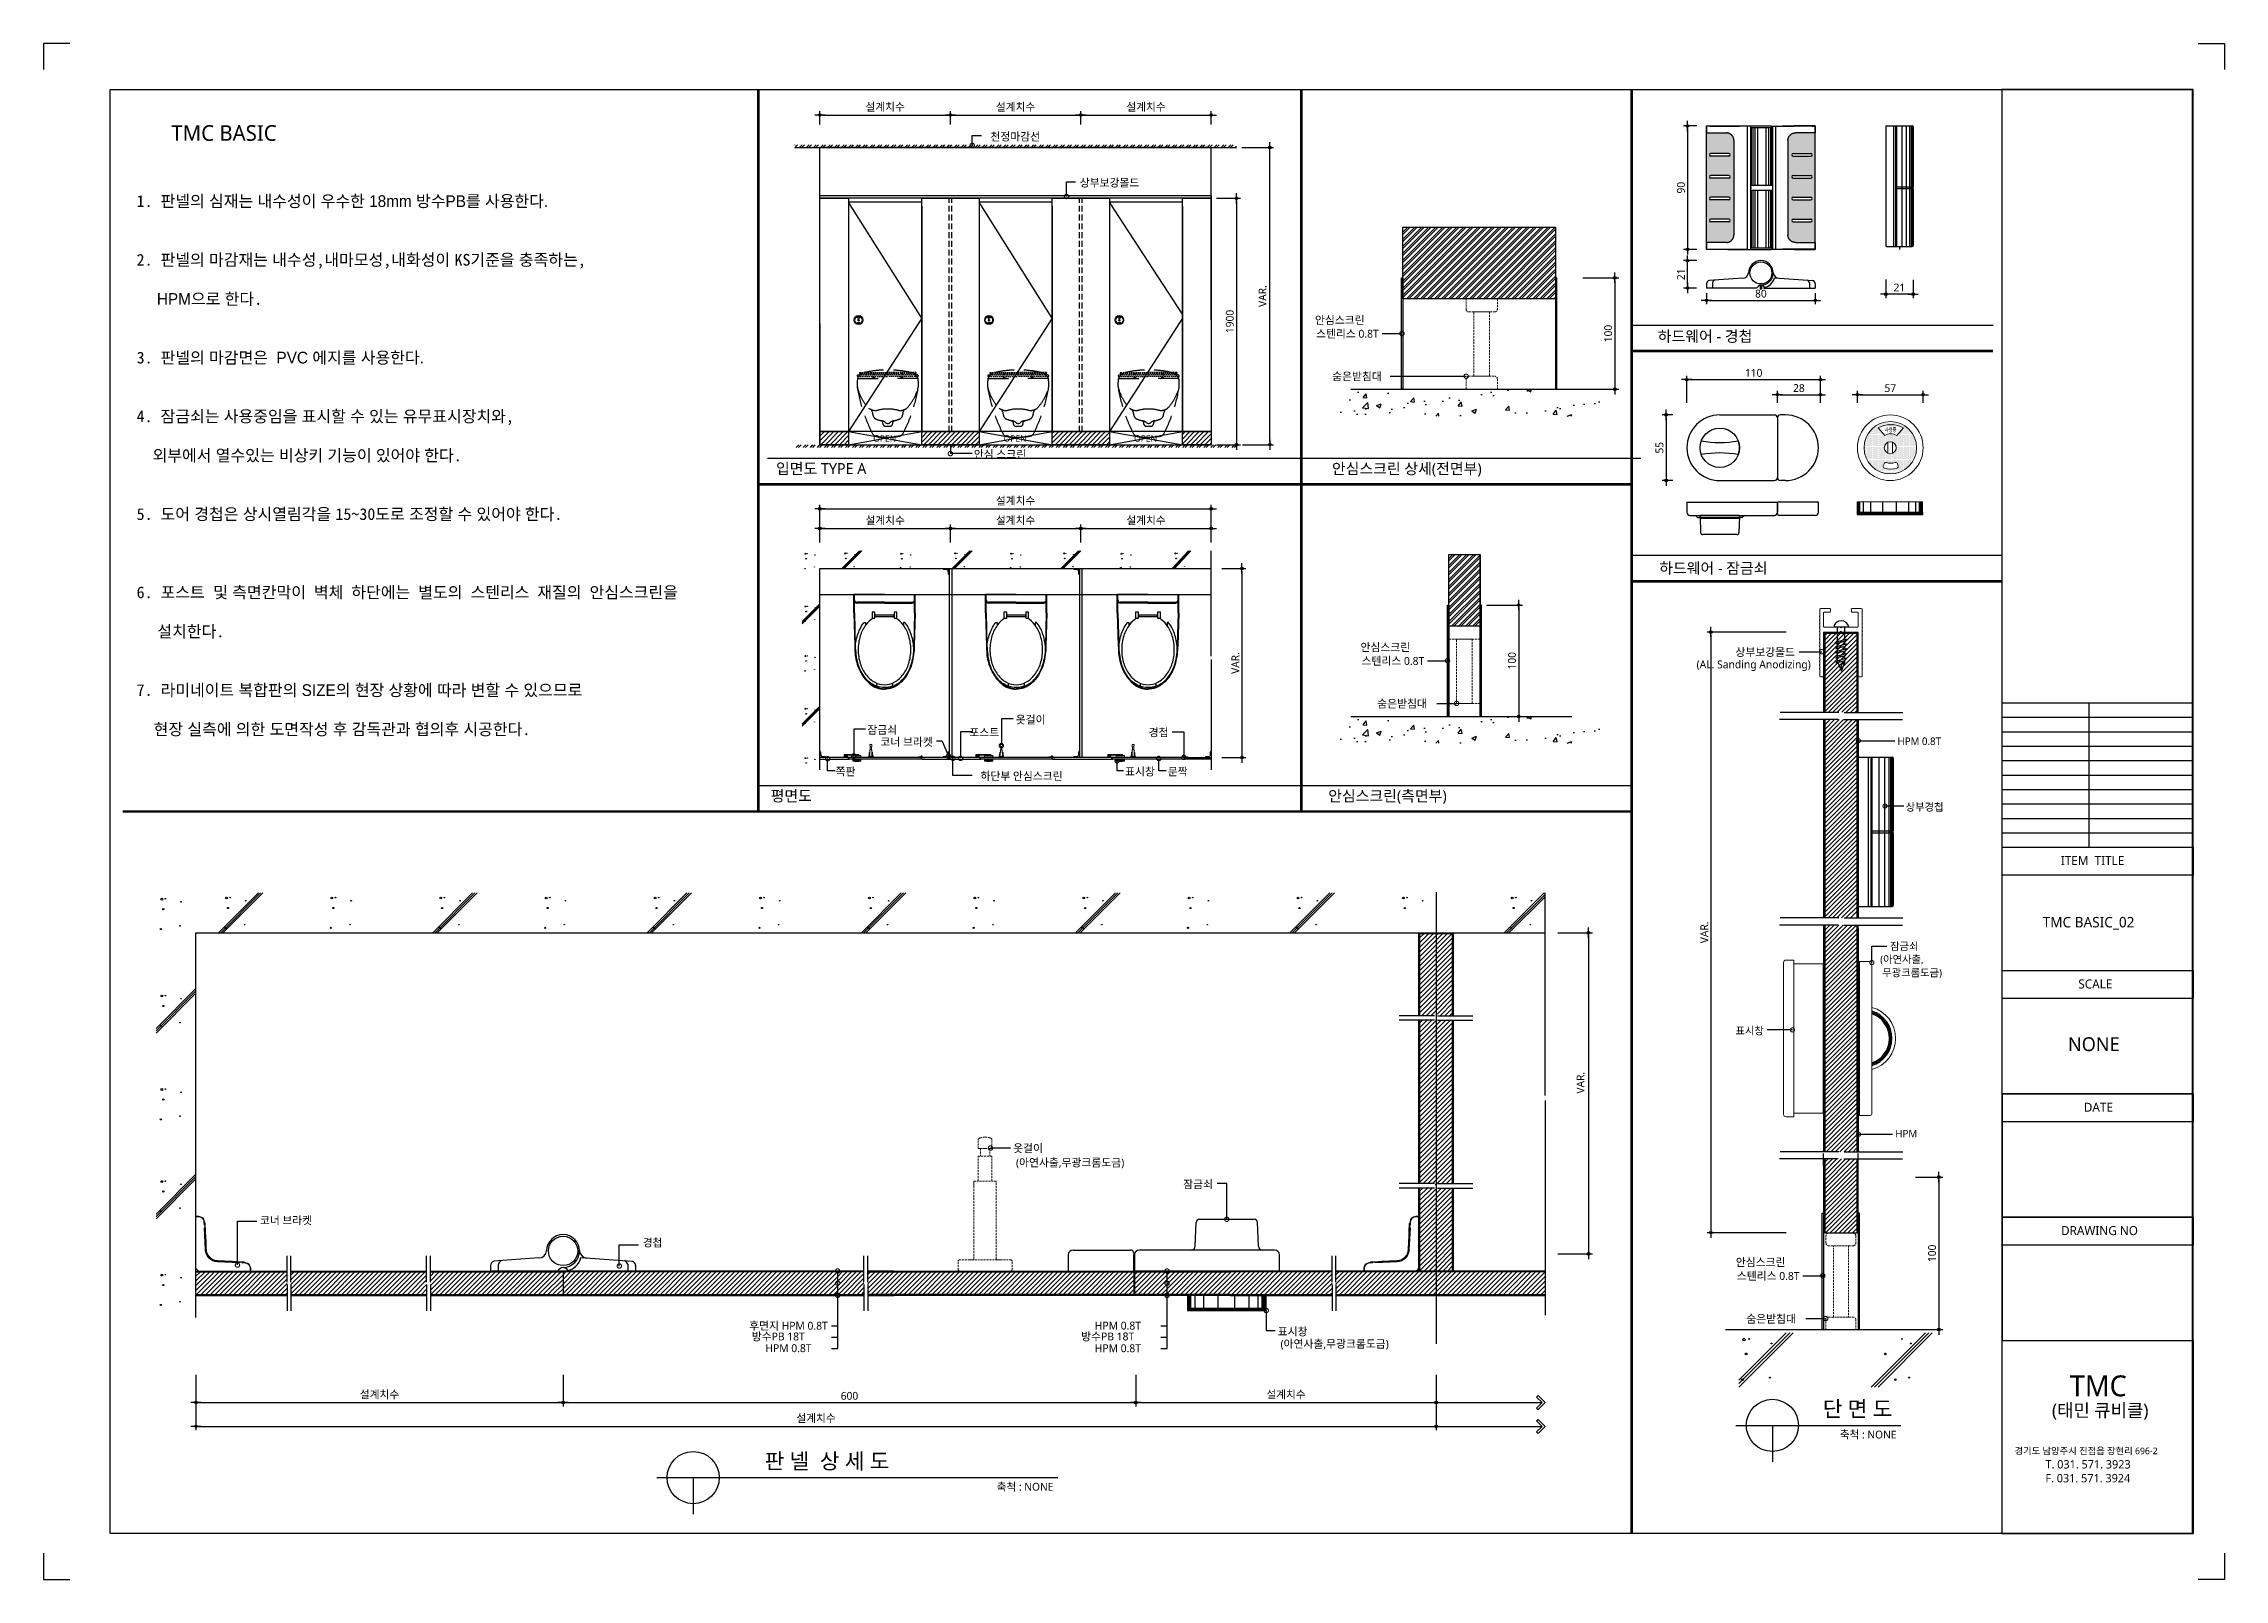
# Model space of a CAD drawing. Extents: x -256 to 8104, y -176 to 5714.
import ezdxf
from ezdxf.enums import TextEntityAlignment as Align

# ---------------------------------------------------------------- set-up
doc = ezdxf.new("R2010")
doc.units = 0
doc.header["$LTSCALE"] = 30
for name, pattern in [('CEN', [62, 60, -1, 0, -1]), ('HIDDEN', [0.375, 0.25, -0.125]), ('HIDDEN2', [4.7625, 3.175, -1.5875])]:
    doc.linetypes.add(name, pattern=pattern)
doc.layers.get('0').update_dxf_attribs({"linetype": 'CONTINUOUS'})
doc.layers.get('DEFPOINTS').update_dxf_attribs({"linetype": 'CONTINUOUS'})
for name, color, linetype in [('02---제품선', 4, 'CONTINUOUS'), ('0_toilet', 6, 'CONTINUOUS'), ('C', 2, 'CONTINUOUS'), ('curior-0Line', 252, 'CONTINUOUS'), ('DIM', 7, 'CONTINUOUS'), ('HAT', 8, 'CONTINUOUS'), ('HID', 9, 'HIDDEN'), ('jac text', 7, 'CONTINUOUS'), ('TIT', 3, 'CONTINUOUS'), ('경첩', 4, 'CONTINUOUS'), ('기타', 1, 'CONTINUOUS'), ('문자', 3, 'CONTINUOUS'), ('부자재', 4, 'CONTINUOUS'), ('상부보강몰드', 4, 'HIDDEN2'), ('옷걸이', 4, 'CONTINUOUS'), ('잠금쇠(회전형)', 4, 'CONTINUOUS'), ('중심선', 1, 'CEN'), ('치수', 1, 'CONTINUOUS'), ('판넬', 2, 'CONTINUOUS'), ('해치', 8, 'CONTINUOUS')]:
    doc.layers.add(name, color=color, linetype=linetype)
doc.styles.add('HDW', font='gulim.ttc')
doc.styles.add('돋움', font='malgun.ttf')
doc.dimstyles.new('10', dxfattribs={"dimscale": 10, "dimtxt": 3, "dimasz": 1, "dimexe": 1.5, "dimexo": 2, "dimgap": 1, "dimtad": 1, "dimdec": 0, "dimlunit": 6, "dimtxsty": '돋움', "dimblk": 'DIMDOT', "dimcen": -1, "dimdle": 1.5, "dimclrt": 3, "dimazin": 3, "dimtfac": 1, "dimtdec": 0, "dimtix": 1, "dimtmove": 2, "dimatfit": 3, "dimldrblk": 'DIMDOT', "dimarcsym": 0})
pattern_1 = [(45, (10955.914, 177.946), (-8.55643, 8.55643), [])]
pattern_2 = [(45, (10148.375, 66.368), (-8.980256, 8.980256), [])]
pattern_3 = [(45, (10151.98, 37.957), (-8.980256, 8.980256), [])]

# ---------------------------------------------------------------- blocks, each defined once
blk = doc.blocks.new('DIMDOT')
at = {"linetype": 'Continuous'}
blk.add_line((-2, 0), (2, 0), dxfattribs=at)
for radius in [0.5, 0.25]:
    blk.add_circle((0, 0), radius, dxfattribs=at)
blk = doc.blocks.new('*D44')
at = {"layer": 'DEFPOINTS', "color": 0}
for p in [(21693.7, 5653.9), (21193.7, 5597.6), (21693.7, 5597.6)]:
    blk.add_point(p, dxfattribs=at)
at = {"layer": 'DIM', "color": 0, "lineweight": -2, "ltscale": 10}
for p, q in [((21193.7, 5617.6), (21193.7, 5668.9)), ((21203.7, 5653.9), (21683.7, 5653.9)), ((21693.7, 5617.6), (21693.7, 5668.9))]:
    blk.add_line(p, q, dxfattribs=at)
at = {"layer": 'DIM', "color": 0, "lineweight": -2, "xscale": 10, "yscale": 10, "zscale": 10, "rotation": 180}
blk.add_blockref('DIMDOT', (21193.7, 5653.9), dxfattribs=at)
at = {"layer": 'DIM', "color": 0, "lineweight": -2, "xscale": 10, "yscale": 10, "zscale": 10}
blk.add_blockref('DIMDOT', (21693.7, 5653.9), dxfattribs=at)
at = {"layer": 'DIM', "color": 3, "insert": (21443.7, 5683.5), "char_height": 30, "attachment_point": 5, "style": '돋움'}
blk.add_mtext('설계치수', dxfattribs=at)
blk = doc.blocks.new('*D45')
at = {"layer": 'DEFPOINTS', "color": 0}
for p in [(22193.7, 5653.9), (21693.7, 5597.6), (22193.7, 5597.6)]:
    blk.add_point(p, dxfattribs=at)
at = {"layer": 'DIM', "color": 0, "lineweight": -2, "ltscale": 10}
for p, q in [((21693.7, 5617.6), (21693.7, 5668.9)), ((21703.7, 5653.9), (22183.7, 5653.9)), ((22193.7, 5617.6), (22193.7, 5668.9))]:
    blk.add_line(p, q, dxfattribs=at)
at = {"layer": 'DIM', "color": 0, "lineweight": -2, "xscale": 10, "yscale": 10, "zscale": 10, "rotation": 180}
blk.add_blockref('DIMDOT', (21693.7, 5653.9), dxfattribs=at)
at = {"layer": 'DIM', "color": 0, "lineweight": -2, "xscale": 10, "yscale": 10, "zscale": 10}
blk.add_blockref('DIMDOT', (22193.7, 5653.9), dxfattribs=at)
at = {"layer": 'DIM', "color": 3, "insert": (21943.7, 5683.5), "char_height": 30, "attachment_point": 5, "style": '돋움'}
blk.add_mtext('설계치수', dxfattribs=at)
blk = doc.blocks.new('*D46')
at = {"layer": 'DEFPOINTS', "color": 0}
for p in [(22693.7, 5653.9), (22193.7, 5597.6), (22693.7, 5597.6)]:
    blk.add_point(p, dxfattribs=at)
at = {"layer": 'DIM', "color": 0, "lineweight": -2, "ltscale": 10}
for p, q in [((22193.7, 5617.6), (22193.7, 5668.9)), ((22203.7, 5653.9), (22683.7, 5653.9)), ((22693.7, 5617.6), (22693.7, 5668.9))]:
    blk.add_line(p, q, dxfattribs=at)
at = {"layer": 'DIM', "color": 0, "lineweight": -2, "xscale": 10, "yscale": 10, "zscale": 10, "rotation": 180}
blk.add_blockref('DIMDOT', (22193.7, 5653.9), dxfattribs=at)
at = {"layer": 'DIM', "color": 0, "lineweight": -2, "xscale": 10, "yscale": 10, "zscale": 10}
blk.add_blockref('DIMDOT', (22693.7, 5653.9), dxfattribs=at)
at = {"layer": 'DIM', "color": 3, "insert": (22443.7, 5683.5), "char_height": 30, "attachment_point": 5, "style": '돋움'}
blk.add_mtext('설계치수', dxfattribs=at)
blk = doc.blocks.new('*D47')
at = {"layer": 'DEFPOINTS', "color": 0}
for p in [(22693.7, 5334.7), (22693.7, 4389.7), (22790.6, 4389.7)]:
    blk.add_point(p, dxfattribs=at)
at = {"layer": 'DIM', "color": 0, "lineweight": -2, "ltscale": 10}
for p, q in [((22713.7, 5334.7), (22805.6, 5334.7)), ((22790.6, 5324.7), (22790.6, 4399.7)), ((22713.7, 4389.7), (22805.6, 4389.7))]:
    blk.add_line(p, q, dxfattribs=at)
at = {"layer": 'DIM', "color": 0, "lineweight": -2, "xscale": 10, "yscale": 10, "zscale": 10}
for p, rotation in [((22790.6, 5334.7), 90), ((22790.6, 4389.7), 270)]:
    blk.add_blockref('DIMDOT', p, dxfattribs=dict(at, rotation=rotation))
at = {"layer": 'DIM', "color": 3, "insert": (22765, 4862.2), "char_height": 30, "attachment_point": 5, "rotation": 90, "style": '돋움'}
blk.add_mtext('1900', dxfattribs=at)
blk = doc.blocks.new('*D48')
at = {"layer": 'DEFPOINTS', "color": 0}
for p in [(22714.7, 3914.8), (22714.7, 3189.8), (22811.6, 3189.8)]:
    blk.add_point(p, dxfattribs=at)
at = {"layer": 'DIM', "color": 0, "lineweight": -2, "ltscale": 10}
for p, q in [((22734.7, 3914.8), (22826.6, 3914.8)), ((22811.6, 3904.8), (22811.6, 3199.8)), ((22734.7, 3189.8), (22826.6, 3189.8))]:
    blk.add_line(p, q, dxfattribs=at)
at = {"layer": 'DIM', "color": 0, "lineweight": -2, "xscale": 10, "yscale": 10, "zscale": 10}
for p, rotation in [((22811.6, 3914.8), 90), ((22811.6, 3189.8), 270)]:
    blk.add_blockref('DIMDOT', p, dxfattribs=dict(at, rotation=rotation))
at = {"layer": 'DIM', "color": 3, "insert": (22786.4, 3552.3), "char_height": 30, "attachment_point": 5, "rotation": 90, "style": '돋움'}
blk.add_mtext('VAR.', dxfattribs=at)
blk = doc.blocks.new('_DOTSMALL')
at = {"color": 0, "linetype": 'ByBlock', "const_width": 0.5}
blk.add_lwpolyline([(-0.0625, 0, 1), (0.0625, 0, 1)], format="xyb", close=True, dxfattribs=at)
blk = doc.blocks.new('A$C63EC304E')
at = {"layer": '치수', "color": 1, "xscale": 2.5, "yscale": 2.5, "zscale": 2.5, "rotation": 234.3098741996962}
blk.add_blockref('_DOTSMALL', (0.31, 0.31), dxfattribs=at)
blk = doc.blocks.new('A$C2BC9653E')
at = {"layer": '치수', "xscale": 0.3333333333333333, "yscale": 0.3333333333333333, "zscale": 0.3333333333333333}
blk.add_blockref('A$C63EC304E', (0, 0), dxfattribs=at)
blk = doc.blocks.new('A$C7FC71301')
at = {"layer": '치수', "rotation": 180}
blk.add_blockref('A$C2BC9653E', (0.21, 0.21), dxfattribs=at)
blk = doc.blocks.new('A$C4A20372B')
at = {"layer": '치수'}
blk.add_blockref('A$C7FC71301', (0, 0), dxfattribs=at)
blk = doc.blocks.new('A$C566469F5')
at = {"layer": '치수'}
blk.add_blockref('A$C4A20372B', (0, 0), dxfattribs=at)
blk = doc.blocks.new('A$C7E317CD4')
at = {"layer": '해치', "xscale": 2, "yscale": 2, "zscale": 2}
blk.add_blockref('A$C566469F5', (0, 0), dxfattribs=at)
blk = doc.blocks.new('A$C601D7F27')
at = {"layer": '치수'}
blk.add_blockref('A$C7E317CD4', (0, 0), dxfattribs=at)
blk = doc.blocks.new('A$C38802C08')
at = {"layer": '치수'}
blk.add_blockref('A$C601D7F27', (0, 0), dxfattribs=at)
blk = doc.blocks.new('*D49')
at = {"layer": 'DEFPOINTS', "color": 0}
for p in [(22693.7, 4068.3), (22193.7, 3995.2), (22693.7, 3995.2)]:
    blk.add_point(p, dxfattribs=at)
at = {"layer": 'DIM', "color": 0, "lineweight": -2, "ltscale": 10}
for p, q in [((22193.7, 4015.2), (22193.7, 4083.3)), ((22203.7, 4068.3), (22683.7, 4068.3)), ((22693.7, 4015.2), (22693.7, 4083.3))]:
    blk.add_line(p, q, dxfattribs=at)
at = {"layer": 'DIM', "color": 0, "lineweight": -2, "xscale": 10, "yscale": 10, "zscale": 10, "rotation": 180}
blk.add_blockref('DIMDOT', (22193.7, 4068.3), dxfattribs=at)
at = {"layer": 'DIM', "color": 0, "lineweight": -2, "xscale": 10, "yscale": 10, "zscale": 10}
blk.add_blockref('DIMDOT', (22693.7, 4068.3), dxfattribs=at)
at = {"layer": 'DIM', "color": 3, "insert": (22443.7, 4098), "char_height": 30, "attachment_point": 5, "style": '돋움'}
blk.add_mtext('설계치수', dxfattribs=at)
blk = doc.blocks.new('*D50')
at = {"layer": 'DEFPOINTS', "color": 0}
for p in [(22693.7, 4143.7), (21193.7, 3995.2), (22693.7, 3995.2)]:
    blk.add_point(p, dxfattribs=at)
at = {"layer": 'DIM', "color": 0, "lineweight": -2, "ltscale": 10}
for p, q in [((21193.7, 4015.2), (21193.7, 4158.7)), ((21203.7, 4143.7), (22683.7, 4143.7)), ((22693.7, 4015.2), (22693.7, 4158.7))]:
    blk.add_line(p, q, dxfattribs=at)
at = {"layer": 'DIM', "color": 0, "lineweight": -2, "xscale": 10, "yscale": 10, "zscale": 10, "rotation": 180}
blk.add_blockref('DIMDOT', (21193.7, 4143.7), dxfattribs=at)
at = {"layer": 'DIM', "color": 0, "lineweight": -2, "xscale": 10, "yscale": 10, "zscale": 10}
blk.add_blockref('DIMDOT', (22693.7, 4143.7), dxfattribs=at)
at = {"layer": 'DIM', "color": 3, "insert": (21943.7, 4173.3), "char_height": 30, "attachment_point": 5, "style": '돋움'}
blk.add_mtext('설계치수', dxfattribs=at)
blk = doc.blocks.new('*D51')
at = {"layer": 'DEFPOINTS', "color": 0}
for p in [(22193.7, 4068.3), (21693.7, 3995.2), (22193.7, 3995.2)]:
    blk.add_point(p, dxfattribs=at)
at = {"layer": 'DIM', "color": 0, "lineweight": -2, "ltscale": 10}
for p, q in [((21693.7, 4015.2), (21693.7, 4083.3)), ((21703.7, 4068.3), (22183.7, 4068.3)), ((22193.7, 4015.2), (22193.7, 4083.3))]:
    blk.add_line(p, q, dxfattribs=at)
at = {"layer": 'DIM', "color": 0, "lineweight": -2, "xscale": 10, "yscale": 10, "zscale": 10, "rotation": 180}
blk.add_blockref('DIMDOT', (21693.7, 4068.3), dxfattribs=at)
at = {"layer": 'DIM', "color": 0, "lineweight": -2, "xscale": 10, "yscale": 10, "zscale": 10}
blk.add_blockref('DIMDOT', (22193.7, 4068.3), dxfattribs=at)
at = {"layer": 'DIM', "color": 3, "insert": (21943.7, 4098), "char_height": 30, "attachment_point": 5, "style": '돋움'}
blk.add_mtext('설계치수', dxfattribs=at)
blk = doc.blocks.new('*D52')
at = {"layer": 'DEFPOINTS', "color": 0}
for p in [(21693.7, 4068.3), (21193.7, 3995.2), (21693.7, 3995.2)]:
    blk.add_point(p, dxfattribs=at)
at = {"layer": 'DIM', "color": 0, "lineweight": -2, "ltscale": 10}
for p, q in [((21193.7, 4015.2), (21193.7, 4083.3)), ((21203.7, 4068.3), (21683.7, 4068.3)), ((21693.7, 4015.2), (21693.7, 4083.3))]:
    blk.add_line(p, q, dxfattribs=at)
at = {"layer": 'DIM', "color": 0, "lineweight": -2, "xscale": 10, "yscale": 10, "zscale": 10, "rotation": 180}
blk.add_blockref('DIMDOT', (21193.7, 4068.3), dxfattribs=at)
at = {"layer": 'DIM', "color": 0, "lineweight": -2, "xscale": 10, "yscale": 10, "zscale": 10}
blk.add_blockref('DIMDOT', (21693.7, 4068.3), dxfattribs=at)
at = {"layer": 'DIM', "color": 3, "insert": (21443.7, 4098), "char_height": 30, "attachment_point": 5, "style": '돋움'}
blk.add_mtext('설계치수', dxfattribs=at)
blk = doc.blocks.new('*D53')
at = {"layer": 'DEFPOINTS', "color": 0}
for p in [(25029.1, 4639.2), (24517.1, 4530.6), (25029.1, 4530.6)]:
    blk.add_point(p, dxfattribs=at)
at = {"layer": 'DIM', "color": 0, "lineweight": -2, "ltscale": 10}
for p, q in [((24517.1, 4550.6), (24517.1, 4654.2)), ((24527.1, 4639.2), (25019.1, 4639.2)), ((25029.1, 4550.6), (25029.1, 4654.2))]:
    blk.add_line(p, q, dxfattribs=at)
at = {"layer": 'DIM', "color": 0, "lineweight": -2, "xscale": 10, "yscale": 10, "zscale": 10, "rotation": 180}
blk.add_blockref('DIMDOT', (24517.1, 4639.2), dxfattribs=at)
at = {"layer": 'DIM', "color": 0, "lineweight": -2, "xscale": 10, "yscale": 10, "zscale": 10}
blk.add_blockref('DIMDOT', (25029.1, 4639.2), dxfattribs=at)
at = {"layer": 'DIM', "color": 3, "insert": (24773.1, 4664.8), "char_height": 30, "attachment_point": 5, "style": '돋움'}
blk.add_mtext('110', dxfattribs=at)
blk = doc.blocks.new('*D54')
at = {"layer": 'DEFPOINTS', "color": 0}
for p in [(24864.1, 4530.6), (25029.1, 4581.3), (25029.1, 4530.6)]:
    blk.add_point(p, dxfattribs=at)
at = {"layer": 'DIM', "color": 0, "lineweight": -2, "ltscale": 10}
for p, q in [((24864.1, 4550.6), (24864.1, 4596.3)), ((24874.1, 4581.3), (25019.1, 4581.3)), ((25029.1, 4550.6), (25029.1, 4596.3))]:
    blk.add_line(p, q, dxfattribs=at)
at = {"layer": 'DIM', "color": 0, "lineweight": -2, "xscale": 10, "yscale": 10, "zscale": 10, "rotation": 180}
blk.add_blockref('DIMDOT', (24864.1, 4581.3), dxfattribs=at)
at = {"layer": 'DIM', "color": 0, "lineweight": -2, "xscale": 10, "yscale": 10, "zscale": 10}
blk.add_blockref('DIMDOT', (25029.1, 4581.3), dxfattribs=at)
at = {"layer": 'DIM', "color": 3, "insert": (24946.6, 4606.8), "char_height": 30, "attachment_point": 5, "style": '돋움'}
blk.add_mtext('28', dxfattribs=at)
blk = doc.blocks.new('*D55')
at = {"layer": 'DEFPOINTS', "color": 0}
for p in [(25170.9, 4530.6), (25422.9, 4581.3), (25422.9, 4530.6)]:
    blk.add_point(p, dxfattribs=at)
at = {"layer": 'DIM', "color": 0, "lineweight": -2, "ltscale": 10}
for p, q in [((25170.9, 4550.6), (25170.9, 4596.3)), ((25180.9, 4581.3), (25412.9, 4581.3)), ((25422.9, 4550.6), (25422.9, 4596.3))]:
    blk.add_line(p, q, dxfattribs=at)
at = {"layer": 'DIM', "color": 0, "lineweight": -2, "xscale": 10, "yscale": 10, "zscale": 10, "rotation": 180}
blk.add_blockref('DIMDOT', (25170.9, 4581.3), dxfattribs=at)
at = {"layer": 'DIM', "color": 0, "lineweight": -2, "xscale": 10, "yscale": 10, "zscale": 10}
blk.add_blockref('DIMDOT', (25422.9, 4581.3), dxfattribs=at)
at = {"layer": 'DIM', "color": 3, "insert": (25296.9, 4606.5), "char_height": 30, "attachment_point": 5, "style": '돋움'}
blk.add_mtext('57', dxfattribs=at)
blk = doc.blocks.new('*D56')
at = {"layer": 'DEFPOINTS', "color": 0}
for p in [(24574.8, 5612), (24519.8, 5138.9), (24574.8, 5138.9)]:
    blk.add_point(p, dxfattribs=at)
at = {"layer": 'DIM', "color": 0, "lineweight": -2, "ltscale": 10}
for p, q in [((24554.8, 5612), (24504.8, 5612)), ((24519.8, 5602), (24519.8, 5148.9)), ((24554.8, 5138.9), (24504.8, 5138.9))]:
    blk.add_line(p, q, dxfattribs=at)
at = {"layer": 'DIM', "color": 0, "lineweight": -2, "xscale": 10, "yscale": 10, "zscale": 10}
for p, rotation in [((24519.8, 5612), 90), ((24519.8, 5138.9), 270)]:
    blk.add_blockref('DIMDOT', p, dxfattribs=dict(at, rotation=rotation))
at = {"layer": 'DIM', "color": 3, "insert": (24494.3, 5375.4), "char_height": 30, "attachment_point": 5, "rotation": 90, "style": '돋움'}
blk.add_mtext('90', dxfattribs=at)
blk = doc.blocks.new('*D57')
at = {"layer": 'DEFPOINTS', "color": 0}
for p in [(24592.4, 4990.6), (25009.5, 4990.6), (25009.5, 4943.3)]:
    blk.add_point(p, dxfattribs=at)
at = {"layer": 'DIM', "color": 0, "lineweight": -2, "ltscale": 10}
for p, q in [((24592.4, 4970.6), (24592.4, 4928.3)), ((24602.4, 4943.3), (24999.5, 4943.3)), ((25009.5, 4970.6), (25009.5, 4928.3))]:
    blk.add_line(p, q, dxfattribs=at)
at = {"layer": 'DIM', "color": 0, "lineweight": -2, "xscale": 10, "yscale": 10, "zscale": 10, "rotation": 180}
blk.add_blockref('DIMDOT', (24592.4, 4943.3), dxfattribs=at)
at = {"layer": 'DIM', "color": 0, "lineweight": -2, "xscale": 10, "yscale": 10, "zscale": 10}
blk.add_blockref('DIMDOT', (25009.5, 4943.3), dxfattribs=at)
at = {"layer": 'DIM', "color": 3, "insert": (24800.9, 4968.8), "char_height": 30, "attachment_point": 5, "style": '돋움'}
blk.add_mtext('80', dxfattribs=at)
blk = doc.blocks.new('*D58')
at = {"layer": 'DEFPOINTS', "color": 0}
for p in [(24519.8, 5095.6), (24574.8, 5095.6), (24574.1, 4990.6)]:
    blk.add_point(p, dxfattribs=at)
at = {"layer": 'DIM', "color": 0, "lineweight": -2, "ltscale": 10}
for p, q in [((24554.8, 5095.6), (24504.8, 5095.6)), ((24519.8, 5000.6), (24519.8, 5085.6)), ((24554.1, 4990.6), (24504.8, 4990.6))]:
    blk.add_line(p, q, dxfattribs=at)
at = {"layer": 'DIM', "color": 0, "lineweight": -2, "xscale": 10, "yscale": 10, "zscale": 10}
for p, rotation in [((24519.8, 5095.6), 90), ((24519.8, 4990.6), 270)]:
    blk.add_blockref('DIMDOT', p, dxfattribs=dict(at, rotation=rotation))
at = {"layer": 'DIM', "color": 3, "insert": (24494.4, 5043.1), "char_height": 30, "attachment_point": 5, "rotation": 90, "style": '돋움'}
blk.add_mtext('21', dxfattribs=at)
blk = doc.blocks.new('*D59')
at = {"layer": 'DEFPOINTS', "color": 0}
for p in [(25279.3, 5042.8), (25384.3, 5042.1), (25279.3, 4967.1)]:
    blk.add_point(p, dxfattribs=at)
at = {"layer": 'DIM', "color": 0, "lineweight": -2, "ltscale": 10}
for p, q in [((25279.3, 5022.8), (25279.3, 4952.1)), ((25384.3, 5022.1), (25384.3, 4952.1)), ((25374.3, 4967.1), (25289.3, 4967.1))]:
    blk.add_line(p, q, dxfattribs=at)
at = {"layer": 'DIM', "color": 0, "lineweight": -2, "xscale": 10, "yscale": 10, "zscale": 10, "rotation": 180}
blk.add_blockref('DIMDOT', (25279.3, 4967.1), dxfattribs=at)
at = {"layer": 'DIM', "color": 0, "lineweight": -2, "xscale": 10, "yscale": 10, "zscale": 10}
blk.add_blockref('DIMDOT', (25384.3, 4967.1), dxfattribs=at)
at = {"layer": 'DIM', "color": 3, "insert": (25331.8, 4992.5), "char_height": 30, "attachment_point": 5, "style": '돋움'}
blk.add_mtext('21', dxfattribs=at)
blk = doc.blocks.new('A$C10E41893')
at = {"layer": '부자재'}
for p, q in [((6, 0), (6, 196)), ((123, 196), (6, 196)), ((123, 192), (6, 192)), ((55, 0), (55, 177)), ((61, 0), (61, 177)), ((6, 0), (6, -196)), ((55, 0), (55, -177)), ((61, 0), (61, -177)), ((123, -192), (6, -192)), ((123, -196), (6, -196))]:
    blk.add_line(p, q, dxfattribs=at)
for points in [[(123, 196, -0.012538), (123, 196), (335, 190, -0.055395), (445, 175, -0.154276), (577, 93, -0.179504), (612, 0, -0.179504)], [(123, 192, -0.012538), (123, 192), (335, 187, -0.055395), (444, 172, -0.154276), (574, 91, -0.179504), (608, 0, -0.179504)], [(157, -72, 0.089162), (200, -119, 0.085733), (270, -155, 0.075373), (359, -168, 0.075373), (447, -155, 0.085733), (517, -119, 0.106084), (567, -62, 0.126931), (583, 0, 0.126931), (567, 62, 0.106084), (517, 119, 0.085733), (447, 155, 0.075373), (359, 168, 0.075373), (270, 155, 0.085733), (200, 119, 0.089162), (157, 72)], [(572, 51), (589, 51), (589, 60, 0.021185), (583, 71, 0.106084), (528, 134, 0.085733), (453, 172, 0.075373), (359, 187, 0.075373), (265, 172, 0.085733), (189, 134, 0.007337), (184, 130), (184, 122), (205, 122)], [(123, -196, 0.012538), (123, -196), (335, -190, 0.055395), (445, -175, 0.154276), (577, -93, 0.179504), (612, 0, 0.179504)], [(123, -192, 0.012538), (123, -192), (335, -187, 0.055395), (444, -172, 0.154276), (574, -91, 0.179504), (608, 0, 0.179504)], [(589, -51, 0.090214), (598, 0, 0.090214), (589, 51, 0.106084)], [(572, -51), (589, -51), (589, -60, -0.021185), (583, -71, -0.106084), (528, -134, -0.085733), (453, -172, -0.075373), (359, -187, -0.075373), (265, -172, -0.085733), (189, -134, -0.007337), (184, -130), (184, -122), (205, -122)]]:
    blk.add_lwpolyline(points, format="xyb", dxfattribs=at)
blk.add_lwpolyline([(138, -61), (119, -61), (119, -79), (157, -79), (157, -61), (138, -61), (147, -61), (147, 61), (138, 61), (157, 61), (157, 79), (119, 79), (119, 61), (138, 61), (138, -61), (119, -61)], dxfattribs=at)
for centre, start, end in [((40, 177), 0, 90), ((46, 177), 0, 90), ((40, -177), 270, 0), ((46, -177), 270, 0)]:
    blk.add_arc(centre, 15, start, end, dxfattribs=at)
blk = doc.blocks.new('A$C460A2A32')
at = {"color": 0}
for p, q in [((3, 20), (0, 16)), ((3, 20), (9, 20)), ((4, 10), (162, 10)), ((9, 20), (162, 20)), ((13, 32), (11, 30)), ((13, 32), (162, 32)), ((13, 27), (162, 27)), ((312, 32), (162, 32)), ((312, 27), (162, 27)), ((316, 20), (162, 20)), ((321, 10), (162, 10)), ((312, 32), (313, 30)), ((322, 20), (316, 20)), ((322, 20), (324, 16))]:
    blk.add_line(p, q, dxfattribs=at)
for centre, radius, start, end in [((4, 14), 4, 150.0107, 270), ((13, 29), 2, 135, 270), ((109, 28), 26, 182.6717, 198.4118), ((109, 10), 26, 180, 202.6199), ((107, 28), 23, 183.0205, 200.9186), ((107, 10), 23, 180, 205.7715), ((69, 10), 23, 334.2285, 0), ((69, 28), 23, 339.0814, 356.9795), ((67, 10), 26, 337.3801, 0), ((67, 28), 26, 341.5882, 357.3283), ((257, 10), 26, 180, 202.6199), ((257, 28), 26, 182.6717, 198.4118), ((256, 28), 23, 183.0205, 200.9186), ((256, 10), 23, 180, 205.7715), ((217, 10), 23, 334.2285, 0), ((217, 28), 23, 339.0814, 356.9795), ((216, 28), 26, 341.5882, 357.3283), ((216, 10), 26, 337.3801, 0), ((312, 29), 2, 270, 45), ((321, 14), 4, 270, 29.9893)]:
    blk.add_arc(centre, radius, start, end, dxfattribs=at)
blk = doc.blocks.new('*D60')
at = {"layer": 'DEFPOINTS', "color": 0}
for p in [(24482.8, 4504.1), (24437.2, 4252.1), (24482.8, 4252.1)]:
    blk.add_point(p, dxfattribs=at)
at = {"layer": 'DIM', "color": 0, "lineweight": -2, "ltscale": 10}
for p, q in [((24462.8, 4504.1), (24422.2, 4504.1)), ((24437.2, 4494.1), (24437.2, 4262.1)), ((24462.8, 4252.1), (24422.2, 4252.1))]:
    blk.add_line(p, q, dxfattribs=at)
at = {"layer": 'DIM', "color": 0, "lineweight": -2, "xscale": 10, "yscale": 10, "zscale": 10}
for p, rotation in [((24437.2, 4504.1), 90), ((24437.2, 4252.1), 270)]:
    blk.add_blockref('DIMDOT', p, dxfattribs=dict(at, rotation=rotation))
at = {"layer": 'DIM', "color": 3, "insert": (24411.9, 4378.1), "char_height": 30, "attachment_point": 5, "rotation": 90, "style": '돋움'}
blk.add_mtext('55', dxfattribs=at)
blk = doc.blocks.new('*D61')
at = {"layer": 'DEFPOINTS', "color": 0}
for p in [(24918.1, 3671), (24609.4, 1367.7), (24918.1, 1367.7)]:
    blk.add_point(p, dxfattribs=at)
at = {"layer": 'DIM', "color": 0, "lineweight": -2, "ltscale": 10}
for p, q in [((24898.1, 3671), (24594.4, 3671)), ((24609.4, 3661), (24609.4, 1377.7)), ((24898.1, 1367.7), (24594.4, 1367.7))]:
    blk.add_line(p, q, dxfattribs=at)
at = {"layer": 'DIM', "color": 0, "lineweight": -2, "xscale": 10, "yscale": 10, "zscale": 10}
for p, rotation in [((24609.4, 3671), 90), ((24609.4, 1367.7), 270)]:
    blk.add_blockref('DIMDOT', p, dxfattribs=dict(at, rotation=rotation))
at = {"layer": 'DIM', "color": 3, "insert": (24584.1, 2519.4), "char_height": 30, "attachment_point": 5, "rotation": 90, "style": '돋움'}
blk.add_mtext('VAR.', dxfattribs=at)
blk = doc.blocks.new('A$C13EB2441')
for p, q in [((0.84, 7.37), (0.84, 14.11)), ((0.84, 6.74), (0.84, 0))]:
    blk.add_line(p, q)
blk = doc.blocks.new('*D62')
at = {"layer": 'DEFPOINTS', "color": 0}
for p in [(25373.8, 1580.5), (25382.9, 996.2), (25482.8, 996.2)]:
    blk.add_point(p, dxfattribs=at)
at = {"layer": 'DIM', "color": 0, "lineweight": -2, "ltscale": 10}
for p, q in [((25393.8, 1580.5), (25497.8, 1580.5)), ((25482.8, 1570.5), (25482.8, 1006.2)), ((25402.9, 996.2), (25497.8, 996.2))]:
    blk.add_line(p, q, dxfattribs=at)
at = {"layer": 'DIM', "color": 0, "lineweight": -2, "xscale": 10, "yscale": 10, "zscale": 10}
for p, rotation in [((25482.8, 1580.5), 90), ((25482.8, 996.2), 270)]:
    blk.add_blockref('DIMDOT', p, dxfattribs=dict(at, rotation=rotation))
at = {"layer": 'DIM', "color": 3, "insert": (25457.2, 1288.4), "char_height": 30, "attachment_point": 5, "rotation": 90, "style": '돋움'}
blk.add_mtext('100', dxfattribs=at)
blk = doc.blocks.new('*D63')
at = {"layer": 'DEFPOINTS', "color": 0}
for p in [(22790.6, 5529.5), (22918, 5529.5), (22793.1, 4389.7)]:
    blk.add_point(p, dxfattribs=at)
at = {"layer": 'DIM', "color": 0, "lineweight": -2, "ltscale": 10}
for p, q in [((22810.6, 5529.5), (22933, 5529.5)), ((22918, 4399.7), (22918, 5519.5)), ((22813.1, 4389.7), (22933, 4389.7))]:
    blk.add_line(p, q, dxfattribs=at)
at = {"layer": 'DIM', "color": 0, "lineweight": -2, "xscale": 10, "yscale": 10, "zscale": 10}
for p, rotation in [((22918, 5529.5), 90), ((22918, 4389.7), 270)]:
    blk.add_blockref('DIMDOT', p, dxfattribs=dict(at, rotation=rotation))
at = {"layer": 'DIM', "color": 3, "insert": (22890.7, 4959.6), "char_height": 30, "attachment_point": 5, "rotation": 90, "style": '돋움'}
blk.add_mtext('VAR.', dxfattribs=at)
blk = doc.blocks.new('*D64')
at = {"layer": 'DEFPOINTS', "color": 0}
for p in [(18801.8, 841.9), (20208.9, 841.9), (20208.9, 716.2)]:
    blk.add_point(p, dxfattribs=at)
at = {"layer": 'DIM', "color": 0, "lineweight": -2, "ltscale": 10}
for p, q in [((18801.8, 821.9), (18801.8, 701.2)), ((20208.9, 821.9), (20208.9, 701.2)), ((18811.8, 716.2), (20198.9, 716.2))]:
    blk.add_line(p, q, dxfattribs=at)
at = {"layer": 'DIM', "color": 0, "lineweight": -2, "xscale": 10, "yscale": 10, "zscale": 10, "rotation": 180}
blk.add_blockref('DIMDOT', (18801.8, 716.2), dxfattribs=at)
at = {"layer": 'DIM', "color": 0, "lineweight": -2, "xscale": 10, "yscale": 10, "zscale": 10}
blk.add_blockref('DIMDOT', (20208.9, 716.2), dxfattribs=at)
at = {"layer": 'DIM', "color": 3, "insert": (19505.3, 745.8), "char_height": 30, "attachment_point": 5, "style": '돋움'}
blk.add_mtext('설계치수', dxfattribs=at)
blk = doc.blocks.new('*D65')
at = {"layer": 'DEFPOINTS', "color": 0}
for p in [(18801.8, 841.9), (23555.7, 841.9), (23555.7, 624.7)]:
    blk.add_point(p, dxfattribs=at)
at = {"layer": 'DIM', "color": 0, "lineweight": -2, "ltscale": 10}
for p, q in [((18801.8, 821.9), (18801.8, 609.7)), ((23555.7, 821.9), (23555.7, 609.7)), ((18811.8, 624.7), (23545.7, 624.7))]:
    blk.add_line(p, q, dxfattribs=at)
at = {"layer": 'DIM', "color": 0, "lineweight": -2, "xscale": 10, "yscale": 10, "zscale": 10, "rotation": 180}
blk.add_blockref('DIMDOT', (18801.8, 624.7), dxfattribs=at)
at = {"layer": 'DIM', "color": 0, "lineweight": -2, "xscale": 10, "yscale": 10, "zscale": 10}
blk.add_blockref('DIMDOT', (23555.7, 624.7), dxfattribs=at)
at = {"layer": 'DIM', "color": 3, "insert": (21178.7, 654.4), "char_height": 30, "attachment_point": 5, "style": '돋움'}
blk.add_mtext('설계치수', dxfattribs=at)
blk = doc.blocks.new('*D66')
at = {"layer": 'DEFPOINTS', "color": 0}
for p in [(22404.8, 841.9), (23555.7, 841.9), (23555.7, 716.2)]:
    blk.add_point(p, dxfattribs=at)
at = {"layer": 'DIM', "color": 0, "lineweight": -2, "ltscale": 10}
for p, q in [((22404.8, 821.9), (22404.8, 701.2)), ((23555.7, 821.9), (23555.7, 701.2)), ((22414.8, 716.2), (23545.7, 716.2))]:
    blk.add_line(p, q, dxfattribs=at)
at = {"layer": 'DIM', "color": 0, "lineweight": -2, "xscale": 10, "yscale": 10, "zscale": 10, "rotation": 180}
blk.add_blockref('DIMDOT', (22404.8, 716.2), dxfattribs=at)
at = {"layer": 'DIM', "color": 0, "lineweight": -2, "xscale": 10, "yscale": 10, "zscale": 10}
blk.add_blockref('DIMDOT', (23555.7, 716.2), dxfattribs=at)
at = {"layer": 'DIM', "color": 3, "insert": (22980.3, 745.8), "char_height": 30, "attachment_point": 5, "style": '돋움'}
blk.add_mtext('설계치수', dxfattribs=at)
blk = doc.blocks.new('*D67')
at = {"layer": 'DEFPOINTS', "color": 0}
for p in [(20208.9, 841.9), (22404.8, 841.9), (22404.8, 716.2)]:
    blk.add_point(p, dxfattribs=at)
at = {"layer": 'DIM', "color": 0, "lineweight": -2, "ltscale": 10}
for p, q in [((20208.9, 821.9), (20208.9, 701.2)), ((22404.8, 821.9), (22404.8, 701.2)), ((20218.9, 716.2), (22394.8, 716.2))]:
    blk.add_line(p, q, dxfattribs=at)
at = {"layer": 'DIM', "color": 0, "lineweight": -2, "xscale": 10, "yscale": 10, "zscale": 10, "rotation": 180}
blk.add_blockref('DIMDOT', (20208.9, 716.2), dxfattribs=at)
at = {"layer": 'DIM', "color": 0, "lineweight": -2, "xscale": 10, "yscale": 10, "zscale": 10}
blk.add_blockref('DIMDOT', (22404.8, 716.2), dxfattribs=at)
at = {"layer": 'DIM', "color": 3, "insert": (21306.9, 741.7), "char_height": 30, "attachment_point": 5, "style": '돋움'}
blk.add_mtext('600', dxfattribs=at)
blk = doc.blocks.new('A$C06B31977')
for p, q in [((1.26, 11.06), (1.26, 21.17)), ((1.26, 10.11), (1.26, 0))]:
    blk.add_line(p, q)
blk = doc.blocks.new('*D68')
at = {"layer": 'DEFPOINTS', "color": 0}
for p in [(24002.5, 2517.5), (24002.5, 1286.2), (24140.3, 1286.2)]:
    blk.add_point(p, dxfattribs=at)
at = {"layer": 'DIM', "color": 0, "lineweight": -2, "ltscale": 10}
for p, q in [((24022.5, 2517.5), (24155.3, 2517.5)), ((24140.3, 2507.5), (24140.3, 1296.2)), ((24022.5, 1286.2), (24155.3, 1286.2))]:
    blk.add_line(p, q, dxfattribs=at)
at = {"layer": 'DIM', "color": 0, "lineweight": -2, "xscale": 10, "yscale": 10, "zscale": 10}
for p, rotation in [((24140.3, 2517.5), 90), ((24140.3, 1286.2), 270)]:
    blk.add_blockref('DIMDOT', p, dxfattribs=dict(at, rotation=rotation))
at = {"layer": 'DIM', "color": 3, "insert": (24109.6, 1942.8), "char_height": 30, "attachment_point": 5, "rotation": 90, "style": '돋움'}
blk.add_mtext('VAR.', dxfattribs=at)
blk = doc.blocks.new('*D69')
at = {"layer": 'DEFPOINTS', "color": 0}
for p in [(23729.4, 3774.8), (23729.4, 3347.4), (23872.3, 3347.4)]:
    blk.add_point(p, dxfattribs=at)
at = {"layer": 'DIM', "color": 0, "lineweight": -2, "ltscale": 10}
for p, q in [((23749.4, 3774.8), (23887.3, 3774.8)), ((23872.3, 3764.8), (23872.3, 3357.4)), ((23749.4, 3347.4), (23887.3, 3347.4))]:
    blk.add_line(p, q, dxfattribs=at)
at = {"layer": 'DIM', "color": 0, "lineweight": -2, "xscale": 10, "yscale": 10, "zscale": 10}
for p, rotation in [((23872.3, 3774.8), 90), ((23872.3, 3347.4), 270)]:
    blk.add_blockref('DIMDOT', p, dxfattribs=dict(at, rotation=rotation))
at = {"layer": 'DIM', "color": 3, "insert": (23846.7, 3561.1), "char_height": 30, "attachment_point": 5, "rotation": 90, "style": '돋움'}
blk.add_mtext('100', dxfattribs=at)
blk = doc.blocks.new('*D70')
at = {"layer": 'DEFPOINTS', "color": 0}
for p in [(24098.1, 5029.8), (24098.1, 4602.3), (24241, 4602.3)]:
    blk.add_point(p, dxfattribs=at)
at = {"layer": 'DIM', "color": 0, "lineweight": -2, "ltscale": 10}
for p, q in [((24118.1, 5029.8), (24256, 5029.8)), ((24241, 5019.8), (24241, 4612.3)), ((24118.1, 4602.3), (24256, 4602.3))]:
    blk.add_line(p, q, dxfattribs=at)
at = {"layer": 'DIM', "color": 0, "lineweight": -2, "xscale": 10, "yscale": 10, "zscale": 10}
for p, rotation in [((24241, 5029.8), 90), ((24241, 4602.3), 270)]:
    blk.add_blockref('DIMDOT', p, dxfattribs=dict(at, rotation=rotation))
at = {"layer": 'DIM', "color": 3, "insert": (24215.4, 4816), "char_height": 30, "attachment_point": 5, "rotation": 90, "style": '돋움'}
blk.add_mtext('100', dxfattribs=at)
blk = doc.blocks.new('BASIC_02', base_point=(18473.5, 213.7))
h = blk.add_hatch()
h.set_pattern_fill('ANSI31', color=2, style=0)
h.set_pattern_definition([(45, (21709.89, 1810.6277), (-2.245064, 2.245064), [])])
h.paths.add_polyline_path([(23604.4, 3774.8), (23599.4, 3774.8), (23599.4, 3563.2, -1), (23599.4, 3559), (23599.4, 3347.4), (23604.4, 3347.4)])
h.paths.add_polyline_path([(23729.4, 3559, -1), (23729.4, 3563.2), (23729.4, 3774.8), (23724.4, 3774.8), (23724.4, 3347.4), (23729.4, 3347.4)])
at = {"layer": 'HAT'}
h = blk.add_hatch(dxfattribs=at)
h.set_pattern_fill('ANSI32', color=256, scale=2, style=0)
h.set_pattern_definition([(45, (9857.61, -103.52), (-13.470384, 13.470384), []), (45, (9866.59, -103.52), (-13.470384, 13.470384), [])])
h.paths.add_polyline_path([(21097, 5539.5), (22790.6, 5539.5), (22790.6, 5529.5), (21097, 5529.5)])
h = blk.add_hatch(dxfattribs=at)
h.set_pattern_fill('ANSI32', color=256, scale=2, style=0)
h.set_pattern_definition([(45, (10171.724, -29.362), (-13.470384, 13.470384), []), (45, (10180.704, -29.362), (-13.470384, 13.470384), [])])
h.paths.add_polyline_path([(23428.6, 5223.6), (24014, 5223.6), (24014, 4948.9), (23428.6, 4948.9)])
h = blk.add_hatch(dxfattribs=at)
h.set_pattern_fill('ANSI32', color=256, scale=2, style=0)
h.set_pattern_definition([(45, (9857.61, 78.46), (-13.470384, 13.470384), []), (45, (9866.59, 78.46), (-13.470384, 13.470384), [])])
h.paths.add_polyline_path([(21097, 4379.2), (22790.6, 4379.2), (22790.6, 4389.2), (21097, 4389.2)])
h = blk.add_hatch(dxfattribs=at)
h.set_pattern_fill('ANSI32', color=256, scale=2, style=0)
h.set_pattern_definition([(45, (18523.04, -29.362), (-13.470384, 13.470384), []), (45, (18532.021, -29.362), (-13.470384, 13.470384), [])])
h.paths.add_polyline_path([(23724.4, 3968.6), (23604.4, 3968.6), (23604.4, 3694), (23724.4, 3694), (23724.4, 3774.8)])
at = {"layer": 'HAT', "transparency": 33554687}
h = blk.add_hatch(dxfattribs=at)
h.set_pattern_fill('ANSI31', color=256, scale=3.811219)
h.set_pattern_definition(pattern_1)
h.paths.add_polyline_path([(25099.4, 3363.3), (25120.5, 3363.3), (25169.5, 3363.3), (25169.5, 3666.3), (25045.6, 3666.3), (25045.6, 3363.3)])
at = {"layer": 'HAT'}
h = blk.add_hatch(dxfattribs=at)
h.set_pattern_fill('ANSI31', color=256, scale=3.811219, style=0)
h.set_pattern_definition(pattern_1)
edge = h.paths.add_edge_path()
edge.add_line((25169.5, 3289.2), (25112.9, 3289.2))
edge.add_arc((25110.9, 3289.2), 1.99, -54.30987, 0, ccw=False)
edge.add_arc((25110.9, 3289.2), 1.99, 125.69013, 305.69013, ccw=False)
edge.add_arc((25110.9, 3289.2), 1.99, 0, 125.69013, ccw=False)
edge.add_line((25112.9, 3289.2), (25169.5, 3289.2))
edge.add_line((25169.5, 3289.2), (25169.5, 3335.7))
edge.add_line((25169.5, 3335.7), (25159.7, 3335.7))
edge.add_spline(control_points=[(25157, 3328.2), (25157.9, 3330.7), (25158.8, 3333.2), (25159.7, 3335.7)], knot_values=[0, 0, 0, 0, 0.152076, 0.152076, 0.152076, 0.152076], degree=3, periodic=0)
edge.add_line((25159.7, 3335.7), (25107.5, 3335.7))
edge.add_line((25107.5, 3335.7), (25107.5, 2574.8))
edge.add_line((25107.5, 2574.8), (25161.6, 2574.8))
edge.add_spline(control_points=[(25161.6, 2574.8), (25164.6, 2583.1), (25167.5, 2590.6), (25169.5, 2594.2)], knot_values=[0.152076, 0.152076, 0.152076, 0.152076, 0.673721, 0.673721, 0.673721, 0.673721], degree=3, periodic=0)
edge.add_spline(control_points=[(25171.8, 2574.8), (25172.3, 2584.4), (25173.3, 2598.9), (25170.5, 2596.1), (25169.5, 2594.2)], knot_values=[0.673721, 0.673721, 0.673721, 0.673721, 1.332503, 1.60798, 1.60798, 1.60798, 1.60798], degree=3, periodic=0)
edge.add_line((25169.5, 2594.2), (25169.5, 3289.2))
h.paths.add_polyline_path([(25107.5, 3335.7), (25045.6, 3335.7), (25045.6, 2574.8), (25107.5, 2574.8)])
h = blk.add_hatch(dxfattribs=at)
h.set_pattern_fill('ANSI31', color=256, scale=3.811219, style=0)
h.set_pattern_definition(pattern_1)
h.paths.add_polyline_path([(25107.5, 2112.2), (25045.6, 2112.2), (25045.6, 1678.2), (25107.5, 1678.2), (25107.5, 1782.5, -0.567825), (25107.5, 1785.9)])
h.paths.add_polyline_path([(25169.5, 2112.2), (25107.5, 2112.2), (25107.5, 1785.9, -0.582142), (25110.5, 1784.2), (25169.5, 1784.2)])
edge = h.paths.add_edge_path()
edge.add_line((25169.5, 1784.2), (25110.5, 1784.2))
edge.add_arc((25108.6, 1784.2), 1.99, -54.30987, 0, ccw=False)
edge.add_arc((25108.6, 1784.2), 1.99, 239.17799, 305.69013, ccw=False)
edge.add_line((25107.5, 1782.5), (25107.5, 1678.2))
edge.add_line((25107.5, 1678.2), (25161.6, 1678.2))
edge.add_spline(control_points=[(25161.6, 1678.2), (25164.6, 1686.5), (25167.5, 1694), (25169.5, 1697.6)], knot_values=[0.152076, 0.152076, 0.152076, 0.152076, 0.673721, 0.673721, 0.673721, 0.673721], degree=3, periodic=0)
edge.add_line((25169.5, 1697.6), (25169.5, 1784.2))
h.paths.add_polyline_path([(25107.5, 2547.2), (25045.6, 2547.2), (25045.6, 2112.2), (25107.5, 2112.2)])
edge = h.paths.add_edge_path()
edge.add_line((25169.5, 2547.2), (25159.7, 2547.2))
edge.add_spline(control_points=[(25157, 2539.7), (25157.9, 2542.2), (25158.8, 2544.7), (25159.7, 2547.2)], knot_values=[0, 0, 0, 0, 0.152076, 0.152076, 0.152076, 0.152076], degree=3, periodic=0)
edge.add_line((25159.7, 2547.2), (25107.5, 2547.2))
edge.add_line((25107.5, 2547.2), (25107.5, 2112.2))
edge.add_line((25107.5, 2112.2), (25169.5, 2112.2))
edge.add_line((25169.5, 2112.2), (25169.5, 2547.2))
at = {"layer": 'HAT', "transparency": 33554687}
h = blk.add_hatch(dxfattribs=at)
h.set_pattern_fill('ANSI31', color=256, scale=3.811219, style=0)
h.set_pattern_definition(pattern_1)
h.paths.add_polyline_path([(25097.5, 1650.5), (25045.6, 1650.5), (25045.6, 1367.7), (25107.5, 1367.7), (25107.5, 1650.5)])
h.paths.add_polyline_path([(25169.5, 1650.5), (25118.6, 1650.5), (25107.5, 1650.5), (25107.5, 1367.7), (25169.5, 1367.7)])
at = {"layer": '해치'}
h = blk.add_hatch(dxfattribs=at)
h.set_pattern_fill('DOTS', color=256, scale=2.628474)
h.set_pattern_definition([(0, (21630.654, 5946.9984), (2.086351, 4.172702), [0, -4.172702])])
edge = h.paths.add_edge_path()
edge.add_line((24592.9, 5165.4), (24592.9, 5165.4))
edge.add_spline(control_points=[(24592.9, 5165.4), (24593.1, 5165.4), (24604.7, 5165.4)], knot_values=[-0.724312, -0.724312, -0.724312, 0.724312, 0.724312, 0.724312], weights=[1, 0.748956, 1], degree=2, periodic=0)
edge.add_line((24604.7, 5165.4), (24668.6, 5165.4))
edge.add_spline(control_points=[(24668.6, 5165.4), (24697.5, 5165.4), (24697.5, 5194.3)], knot_values=[-1.570796, -1.570796, -1.570796, 0, 0, 0], weights=[1, 0.707107, 1], degree=2, periodic=0)
edge.add_line((24697.5, 5194.3), (24697.5, 5556.5))
edge.add_spline(control_points=[(24697.5, 5556.5), (24697.5, 5585.4), (24668.6, 5585.4)], knot_values=[0, 0, 0, 1.570796, 1.570796, 1.570796], weights=[1, 0.707107, 1], degree=2, periodic=0)
edge.add_line((24668.6, 5585.4), (24604.7, 5585.4))
edge.add_spline(control_points=[(24604.7, 5585.4), (24593.1, 5585.4), (24592.9, 5585.4)], knot_values=[-0.724312, -0.724312, -0.724312, 0.724312, 0.724312, 0.724312], weights=[1, 0.748956, 1], degree=2, periodic=0)
edge.add_line((24592.9, 5585.4), (24592.9, 5165.4))
h.paths.add_polyline_path([(24677.8, 5506.7, -0.414214), (24683, 5501.4, -0.414214), (24677.8, 5496.2), (24609.4, 5496.2, -0.414214), (24604.2, 5501.4, -0.414214), (24609.4, 5506.7)], flags=16)
h.paths.add_polyline_path([(24677.8, 5422.7, -0.414214), (24683, 5417.4, -0.414214), (24677.8, 5412.2), (24609.4, 5412.2, -0.414214), (24604.2, 5417.4, -0.414214), (24609.4, 5422.7)], flags=16)
h.paths.add_polyline_path([(24677.8, 5338.7, -0.414214), (24683, 5333.4, -0.414214), (24677.8, 5328.2), (24609.4, 5328.2, -0.414214), (24604.2, 5333.4, -0.414214), (24609.4, 5338.7)], flags=16)
h.paths.add_polyline_path([(24677.8, 5254.7, -0.414214), (24683, 5249.4, -0.414214), (24677.8, 5244.1), (24609.4, 5244.1, -0.414214), (24604.2, 5249.4, -0.414214), (24609.4, 5254.7)], flags=16)
h = blk.add_hatch(dxfattribs=at)
h.set_pattern_fill('DOTS', color=256, scale=2.628474)
h.set_pattern_definition([(0, (21156.0365, 5946.9984), (2.086351, 4.1727023), [0, -4.1727023])])
edge = h.paths.add_edge_path()
edge.add_spline(control_points=[(24904.3, 5556.5), (24904.3, 5585.4), (24933.2, 5585.4)], knot_values=[0, 0, 0, 1.570796, 1.570796, 1.570796], weights=[1, 0.707107, 1], degree=2, periodic=0)
edge.add_line((24933.2, 5585.4), (24997.1, 5585.4))
edge.add_spline(control_points=[(24997.1, 5585.4), (25008.7, 5585.4), (25008.9, 5585.4)], knot_values=[-0.724312, -0.724312, -0.724312, 0.724312, 0.724312, 0.724312], weights=[1, 0.748956, 1], degree=2, periodic=0)
edge.add_line((25009, 5585.4), (25009, 5165.4))
edge.add_line((25009, 5165.4), (25008.9, 5165.4))
edge.add_spline(control_points=[(25008.9, 5165.4), (25008.7, 5165.4), (24997.1, 5165.4)], knot_values=[-0.724312, -0.724312, -0.724312, 0.724312, 0.724312, 0.724312], weights=[1, 0.748956, 1], degree=2, periodic=0)
edge.add_line((24997.1, 5165.4), (24933.2, 5165.4))
edge.add_spline(control_points=[(24933.2, 5165.4), (24904.3, 5165.4), (24904.3, 5194.3)], knot_values=[-1.570796, -1.570796, -1.570796, 0, 0, 0], weights=[1, 0.707107, 1], degree=2, periodic=0)
edge.add_line((24904.3, 5194.3), (24904.3, 5556.5))
h.paths.add_polyline_path([(24924.1, 5506.7, 0.414214), (24918.8, 5501.4, 0.414214), (24924.1, 5496.2), (24992.4, 5496.2, 0.414214), (24997.7, 5501.4, 0.414214), (24992.4, 5506.7)], flags=16)
h.paths.add_polyline_path([(24924.1, 5422.7, 0.414214), (24918.8, 5417.4, 0.414214), (24924.1, 5412.2), (24992.4, 5412.2, 0.414214), (24997.7, 5417.4, 0.414214), (24992.4, 5422.7)], flags=16)
h.paths.add_polyline_path([(24924.1, 5338.7, 0.414214), (24918.8, 5333.4, 0.414214), (24924.1, 5328.2), (24992.4, 5328.2, 0.414214), (24997.7, 5333.4, 0.414214), (24992.4, 5338.7)], flags=16)
h.paths.add_polyline_path([(24924.1, 5254.7, 0.414214), (24918.8, 5249.4, 0.414214), (24924.1, 5244.1), (24992.4, 5244.1, 0.414214), (24997.7, 5249.4, 0.414214), (24992.4, 5254.7)], flags=16)
h = blk.add_hatch(dxfattribs=at)
h.set_pattern_fill('AR-CONC', color=256, style=0)
h.set_pattern_definition([(50, (21709.89, 3065.54), (182.185, -15.939), [19.05, -209.55]), (355, (21709.89, 3065.54), (-35.243, 191.057), [15.24, -167.64]), (100.451, (21725.07, 3064.22), (146.943, 175.117), [16.19, -178.09]), (46.184, (21709.9, 3116.34), (271.079, -42.042), [28.575, -314.325]), (96.636, (21732.48, 3112.84), (237.404, 247.426), [24.285, -267.135]), (351.184, (21709.9, 3116.34), (237.405, 247.425), [22.86, -251.46]), (21, (21735.29, 3103.64), (151.615, -102.2655), [19.05, -209.55]), (326, (21735.29, 3103.64), (61.802, 184.188), [15.24, -167.64]), (71.4514, (21747.92, 3095.12), (213.416, 81.923), [16.19, -178.09]), (37.5, (21709.89, 3065.545), (3.0886, 84.555), [0, -165.608, 0, -170.18, 0, -168.275]), (7.5, (21709.89, 3065.545), (66.8197, 100.1806), [0, -97.028, 0, -161.798, 0, -64.135]), (327.5, (21653.25, 3065.545), (135.5906, -5.7287), [0, -63.5, 0, -198.12, 0, -262.89]), (317.5, (21627.85, 3065.54), (148.129, 25.4265), [0, -82.55, 0, -131.572, 0, -186.69])])
h.paths.add_polyline_path([(24189.5, 4499.3), (24189.5, 4602.3), (23139.3, 4602.3), (23139.3, 4499.3)])
at = {"layer": '해치', "transparency": 33554687}
h = blk.add_hatch(dxfattribs=at)
h.set_pattern_fill('ANSI31', color=3, scale=4)
h.set_pattern_definition(pattern_3)
h.paths.add_polyline_path([(21193.7, 4439.7), (21303.7, 4439.7), (21303.7, 4389.7), (21193.7, 4389.7)])
h = blk.add_hatch(dxfattribs=at)
h.set_pattern_fill('ANSI31', color=3, scale=4)
h.set_pattern_definition(pattern_3)
h.paths.add_polyline_path([(21583.7, 4439.7), (21803.7, 4439.7), (21803.7, 4389.7), (21583.7, 4389.7)])
h.paths.add_polyline_path([(22083.7, 4439.7), (22303.7, 4439.7), (22303.7, 4389.7), (22083.7, 4389.7)])
h.paths.add_polyline_path([(22583.7, 4439.7), (22693.7, 4439.7), (22693.7, 4389.7), (22583.7, 4389.7)])
at = {"layer": '해치'}
h = blk.add_hatch(dxfattribs=at)
h.set_pattern_fill('DOTS', color=256, scale=2.628474)
h.set_pattern_definition([(0, (19602.8484, 920.721), (2.086351, 4.1727023), [0, -4.1727023])])
h.paths.add_polyline_path([(25397.5, 4378.1, 1), (25196.2, 4378.1, 1)])
h.paths.add_polyline_path([(25273.9, 4378.1, -1), (25319.8, 4378.1, -1)], flags=16)
h.paths.add_polyline_path([(25321.6, 4425.3, 0.250537), (25275.7, 4425.3), (25249.9, 4453.8, -0.258173), (25347.4, 4453.8)], flags=16)
h.paths.add_polyline_path([(25324.3, 4316.6), (25327.1, 4308.5, -0.437988), (25322.3, 4299.4, -0.127495), (25275.1, 4299.4, -0.437988), (25270.2, 4308.5), (25273, 4316.6, -0.407197), (25281.8, 4321, 0.156299), (25315.5, 4321, -0.407197)], flags=16)
h.paths.add_polyline_path([(25272.3, 4432.3), (25272.3, 4461.6), (25324.6, 4461.6), (25324.6, 4432.3)], flags=8)
h = blk.add_hatch(dxfattribs=at)
h.set_pattern_fill('AR-CONC', color=256, style=0)
h.set_pattern_definition([(50, (21709.89, 1810.63), (182.185, -15.939), [19.05, -209.55]), (355, (21709.89, 1810.63), (-35.243, 191.057), [15.24, -167.64]), (100.451, (21725.07, 1809.3), (146.943, 175.117), [16.19, -178.09]), (46.184, (21709.9, 1861.43), (271.079, -42.042), [28.575, -314.325]), (96.636, (21732.48, 1857.92), (237.404, 247.426), [24.285, -267.135]), (351.184, (21709.9, 1861.43), (237.405, 247.425), [22.86, -251.46]), (21, (21735.29, 1848.73), (151.615, -102.2655), [19.05, -209.55]), (326, (21735.29, 1848.73), (61.802, 184.188), [15.24, -167.64]), (71.4514, (21747.92, 1840.2), (213.416, 81.923), [16.19, -178.09]), (37.5, (21709.89, 1810.63), (3.0886, 84.555), [0, -165.608, 0, -170.18, 0, -168.275]), (7.5, (21709.89, 1810.63), (66.8197, 100.1806), [0, -97.028, 0, -161.798, 0, -64.135]), (327.5, (21653.25, 1810.63), (135.5906, -5.7287), [0, -63.5, 0, -198.12, 0, -262.89]), (317.5, (21627.85, 1810.63), (148.129, 25.4265), [0, -82.55, 0, -131.572, 0, -186.69])])
h.paths.add_polyline_path([(24189.5, 3244.4), (24189.5, 3347.4), (23139.3, 3347.4), (23139.3, 3244.4)])
h = blk.add_hatch(dxfattribs=at)
h.set_pattern_fill('ANSI31', color=256, scale=4, style=0)
h.set_pattern_definition([(45, (-252754.705, -55930.244), (-8.9802561, 8.9802561), [])])
edge = h.paths.add_edge_path()
edge.add_line((23555.7, 2514.2), (23493.3, 2514.2))
edge.add_line((23493.3, 2514.2), (23492.4, 2513.3))
edge.add_line((23492.4, 2513.3), (23492.4, 2412.9))
edge.add_line((23492.4, 2412.9), (23535.2, 2412.9))
edge.add_line((23535.2, 2412.9), (23535.2, 2371.4))
edge.add_line((23535.2, 2371.4), (23492.4, 2371.4))
edge.add_line((23492.4, 2371.4), (23492.4, 2199.7))
edge.add_line((23492.4, 2199.7), (23548.9, 2199.7))
edge.add_spline(control_points=[(23548.9, 2199.7), (23551.7, 2207.3), (23557.7, 2222.7), (23553.9, 2191.7), (23555.4, 2189.3), (23555.7, 2189.2)], knot_values=[0.456227, 0.456227, 0.456227, 0.456227, 2.847595, 6.178025, 6.737145, 6.737145, 6.737145, 6.737145], degree=3, periodic=0)
edge.add_spline(control_points=[(23555.4, 2189.4), (23555.5, 2192.5), (23555.5, 2195.2), (23554.9, 2195.6), (23554.9, 2195.6)], knot_values=[0.891967, 0.891967, 0.891967, 0.891967, 1.280656, 1.337888, 1.337888, 1.337888, 1.337888], degree=3, periodic=0)
edge.add_line((23555.7, 2189.2), (23555.7, 2514.2))
edge = h.paths.add_edge_path()
edge.add_line((23619, 2514.2), (23555.7, 2514.2))
edge.add_line((23555.7, 2514.2), (23555.7, 2189.2))
edge.add_spline(control_points=[(23555.7, 2189.2), (23556.8, 2189), (23559.1, 2193.4), (23561.7, 2199.7)], knot_values=[6.737145, 6.737145, 6.737145, 6.737145, 8.913909, 8.913909, 8.913909, 8.913909], degree=3, periodic=0)
edge.add_spline(control_points=[(23561.7, 2199.7), (23563.8, 2204.5), (23566.1, 2210.4), (23568.4, 2216.4)], knot_values=[8.913909, 8.913909, 8.913909, 8.913909, 10.573873, 10.573873, 10.573873, 10.573873], degree=3, periodic=0)
edge.add_line((23561.7, 2199.7), (23619, 2199.7))
edge.add_line((23619, 2199.7), (23619, 2371.4))
edge.add_line((23619, 2371.4), (23576.2, 2371.4))
edge.add_line((23576.2, 2371.4), (23576.2, 2412.9))
edge.add_line((23576.2, 2412.9), (23619, 2412.9))
edge.add_line((23619, 2412.9), (23619, 2514.2))
h.paths.add_polyline_path([(23619, 2412.9), (23576.2, 2412.9), (23576.2, 2371.4), (23619, 2371.4)], flags=16)
h.paths.add_polyline_path([(23535.2, 2412.9), (23492.4, 2412.9), (23492.4, 2371.4), (23535.2, 2371.4)], flags=16)
h = blk.add_hatch(dxfattribs=at)
h.set_pattern_fill('ANSI31', color=256, scale=4, style=0)
h.set_pattern_definition([(45, (23555.699, 1869.205), (-8.98026, 8.98026), [])])
h.paths.add_polyline_path([(23619, 2182.5), (23492.4, 2182.5), (23492.4, 1555.9), (23619, 1555.9)])
at = {"layer": '해치', "transparency": 33554687}
h = blk.add_hatch(dxfattribs=at)
h.set_pattern_fill('ANSI31', color=256, scale=4)
h.set_pattern_definition(pattern_2)
edge = h.paths.add_edge_path()
edge.add_spline(control_points=[(23555.7, 1528.3), (23555.4, 1528.4), (23554.3, 1530.1), (23555.2, 1540), (23555.4, 1545.6)], knot_values=[1.337888, 1.337888, 1.337888, 1.337888, 1.524261, 2.245715, 2.245715, 2.245715, 2.245715], degree=3, periodic=0)
edge.add_spline(control_points=[(23555.7, 1545.4), (23555.4, 1545.5), (23553.9, 1547.9), (23557.7, 1578.9), (23551.7, 1563.5), (23548.9, 1555.9)], knot_values=[0.152076, 0.152076, 0.152076, 0.152076, 0.338449, 1.448592, 2.245715, 2.245715, 2.245715, 2.245715], degree=3, periodic=0)
edge.add_spline(control_points=[(23555.4, 1545.6), (23555.5, 1548.7), (23555.5, 1551.4), (23554.9, 1551.7), (23554.9, 1551.8)], knot_values=[0.891967, 0.891967, 0.891967, 0.891967, 1.280656, 1.337888, 1.337888, 1.337888, 1.337888], degree=3, periodic=0)
edge.add_spline(control_points=[(23554.9, 1551.8), (23553.9, 1551.9), (23551.5, 1545.8), (23548.9, 1538.7)], knot_values=[0.152076, 0.152076, 0.152076, 0.152076, 0.891967, 0.891967, 0.891967, 0.891967], degree=3, periodic=0)
edge.add_spline(control_points=[(23547.3, 1534.3), (23547.9, 1535.8), (23548.4, 1537.3), (23548.9, 1538.7)], knot_values=[0, 0, 0, 0, 0.152076, 0.152076, 0.152076, 0.152076], degree=3, periodic=0)
edge.add_line((23548.9, 1538.7), (23492.4, 1538.7))
edge.add_line((23492.4, 1538.7), (23492.4, 1366.3))
edge.add_line((23492.4, 1366.3), (23537.1, 1366.3))
edge.add_line((23537.1, 1366.3), (23537.1, 1324.8))
edge.add_line((23537.1, 1324.8), (23492.4, 1324.8))
edge.add_line((23492.4, 1324.8), (23492.4, 1220.5))
edge.add_line((23492.4, 1220.5), (23555.7, 1220.5))
edge.add_line((23555.7, 1220.5), (23555.7, 1528.2))
h.paths.add_polyline_path([(23619, 1366.3), (23574.3, 1366.3), (23574.3, 1324.8), (23619, 1324.8)])
h.paths.add_polyline_path([(23537.1, 1366.3), (23492.4, 1366.3), (23492.4, 1324.8), (23537.1, 1324.8)], flags=16)
h = blk.add_hatch(dxfattribs=at)
h.set_pattern_fill('ANSI31', color=256, scale=4)
h.set_pattern_definition(pattern_2)
h.paths.add_polyline_path([(23619, 1477.8), (23555.7, 1477.8), (23555.7, 1220.5), (23619, 1220.5), (23619, 1324.8), (23574.3, 1324.8), (23574.3, 1366.3), (23619, 1366.3)])
edge = h.paths.add_edge_path()
edge.add_line((23619, 1538.7), (23561.7, 1538.7))
edge.add_spline(control_points=[(23561.7, 1538.7), (23559.1, 1532.4), (23556.8, 1528.1), (23555.7, 1528.3)], knot_values=[2.245715, 2.245715, 2.245715, 2.245715, 2.971303, 2.971303, 2.971303, 2.971303], degree=3, periodic=0)
edge.add_line((23555.7, 1528.3), (23555.7, 1477.8))
edge.add_line((23555.7, 1477.8), (23619, 1477.8))
edge.add_line((23619, 1477.8), (23619, 1538.7))
h = blk.add_hatch(dxfattribs=at)
h.set_pattern_fill('ANSI31', color=256, scale=4, style=0)
h.set_pattern_definition(pattern_2)
h.paths.add_polyline_path([(19150.8, 1168.9), (19150.8, 1178.4), (19150.8, 1217.2), (18801.8, 1217.2), (18801.8, 1130.5), (19150.8, 1130.5)])
h.paths.add_polyline_path([(19165.4, 1168.9), (19165.4, 1178.4), (19165.4, 1217.2), (19685.9, 1217.2), (19685.9, 1168.9), (19685.9, 1130.5), (19165.4, 1130.5)])
at = {"layer": '해치'}
h = blk.add_hatch(dxfattribs=at)
h.set_pattern_fill('ANSI31', color=256, scale=4)
h.set_pattern_definition(pattern_2)
h.paths.add_polyline_path([(20208.9, 1130.5), (20208.9, 1217.2), (19700.5, 1217.2), (19700.5, 1130.5)])
at = {"layer": '해치', "transparency": 33554687}
h = blk.add_hatch(dxfattribs=at)
h.set_pattern_fill('ANSI31', color=256, scale=4)
h.set_pattern_definition(pattern_2)
h.paths.add_polyline_path([(20208.9, 1217.2), (20208.9, 1130.5), (21261.8, 1130.5), (21261.8, 1171.8, -0.610943), (21260.1, 1175.1, -0.241509), (21261.8, 1175.9), (21261.8, 1217.2)])
h = blk.add_hatch(dxfattribs=at)
h.set_pattern_fill('ANSI31', color=256, scale=4)
h.set_pattern_definition(pattern_2)
h.paths.add_polyline_path([(21362.6, 1217.2), (21261.8, 1217.2), (21261.8, 1175.9, -0.610943), (21263.5, 1172.6, -0.241509), (21261.8, 1171.8), (21261.8, 1130.5), (21362.6, 1130.5)])
h = blk.add_hatch(dxfattribs=at)
h.set_pattern_fill('ANSI31', color=256, scale=4)
h.set_pattern_definition(pattern_2)
h.paths.add_polyline_path([(22396.8, 1130.5), (22396.8, 1217.2), (21476.8, 1217.2), (21377.2, 1217.2), (21377.2, 1178.4), (21377.2, 1168.9), (21377.2, 1130.5), (21476.8, 1130.5)])
h = blk.add_hatch(dxfattribs=at)
h.set_pattern_fill('ANSI31', color=256, scale=4, style=0)
h.set_pattern_definition(pattern_2)
h.paths.add_polyline_path([(23171.8, 1168.9), (23171.8, 1178.4), (23171.8, 1217.2), (23555.7, 1217.2), (23555.7, 1130.5), (23171.8, 1130.5)])
edge = h.paths.add_edge_path()
edge.add_line((23157.2, 1168.9), (23157.2, 1178.4))
edge.add_line((23157.2, 1178.4), (23157.2, 1217.2))
edge.add_line((23157.2, 1217.2), (22524.7, 1217.2))
edge.add_line((22524.7, 1217.2), (22524.7, 1175.9))
edge.add_arc((22524.7, 1173.8), 2.08, -35.69013, 90, ccw=False)
edge.add_arc((22524.7, 1173.8), 2.08, 270, 324.30987, ccw=False)
edge.add_line((22524.7, 1171.8), (22524.7, 1130.5))
edge.add_line((22524.7, 1130.5), (23157.2, 1130.5))
edge.add_line((23157.2, 1130.5), (23157.2, 1168.9))
h.paths.add_polyline_path([(22399.8, 1217.2), (22399.8, 1130.5), (22524.7, 1130.5), (22524.7, 1171.8, -0.610943), (22523, 1175.1, -0.241509), (22524.7, 1175.9), (22524.7, 1217.2)])
h.paths.add_polyline_path([(23973.4, 1217.2), (23555.7, 1217.2), (23555.7, 1130.5), (23973.4, 1130.5)])
at = {"color": 2}
for p, q in [((18317.6, 5928), (18217.6, 5928)), ((18217.6, 5928), (18217.6, 5828)), ((26477.6, 5928), (26577.6, 5928)), ((26577.6, 5928), (26577.6, 5828)), ((21097, 5529.5), (22790.6, 5529.5)), ((25331.8, 5150.4), (25331.8, 5138.9)), ((23228.6, 4602.3), (24118.1, 4602.3)), ((23228.6, 3347.4), (24076.3, 3347.4)), ((20208.9, 1220.5), (20208.9, 1127.2)), ((22396.8, 1217.2), (22396.8, 1130.5)), ((22399.8, 1217.2), (22399.8, 1130.5)), ((18217.6, 138), (18217.6, 38)), ((26577.6, 138), (26577.6, 38)), ((18217.6, 38), (18317.6, 38)), ((26577.6, 38), (26477.6, 38))]:
    blk.add_line(p, q, dxfattribs=at)
for p, q in [((21193.7, 4868.3), (21193.7, 5529.5)), ((22693.7, 4868.3), (22693.7, 5529.5)), ((21193.7, 4854.6), (21193.7, 4389.7)), ((22693.7, 4854.6), (22693.7, 4389.7)), ((21193.7, 4389.7), (22693.7, 4389.7)), ((22693.7, 3578.9), (22693.7, 3982.5)), ((21193.7, 3143), (21193.7, 3914.8)), ((21193.7, 3914.8), (22693.7, 3914.8)), ((21193.7, 3814.8), (22693.7, 3814.8)), ((22693.7, 3565.6), (22693.7, 3143)), ((23973.4, 1893.9), (23973.4, 2670.7)), ((18801.8, 2517.5), (23973.4, 2517.5)), ((18801.8, 1042.5), (18801.8, 2517.5)), ((23549, 2199.7), (23414.3, 2199.7)), ((23561.7, 2199.7), (23696.5, 2199.7)), ((23973.4, 1874.9), (23973.4, 1051.6)), ((23549, 1555.9), (23414.3, 1555.9)), ((23561.7, 1555.9), (23696.5, 1555.9)), ((24664.6, 996.2), (25497.6, 996.2))]:
    blk.add_line(p, q)
at = {"color": 8}
for p, q in [((24305.4, 4848.5), (25690.7, 4848.5)), ((20992.3, 4337.9), (24340.1, 4337.9)), ((24305.4, 3965.7), (25725.1, 3965.7)), ((20957.6, 3083), (22920.2, 3083)), ((22920.2, 3083), (24305.4, 3083))]:
    blk.add_line(p, q, dxfattribs=at)
at = {"color": 4}
for p, q in [((21682.4, 3912.7), (21672.7, 3913.3)), ((21682.4, 3912.7), (21683.1, 3912.7)), ((21686.5, 3908.8), (21687, 3898.8)), ((22182.4, 3912.7), (22172.7, 3913.3)), ((22182.4, 3912.7), (22183, 3912.7)), ((22186.5, 3908.8), (22187, 3898.8))]:
    blk.add_line(p, q, dxfattribs=at)
at = {"color": 2}
for points in [[(18472.8, 5752.1), (25725.1, 5752.1), (25725.1, 213.8), (18472.8, 213.8)], [(18472.8, 5752.1), (25725.1, 5752.1), (25725.1, 213.8), (18472.8, 213.8)], [(18472.8, 5752.1), (26454.7, 5752.1), (26454.7, 213.8), (18472.8, 213.8)], [(21193.7, 5345.7), (22693.7, 5345.7), (22693.7, 5334.7), (21193.7, 5334.7)], [(23423.6, 5029.8), (23428.6, 5029.8), (23428.6, 4602.3), (23423.6, 4602.3)], [(24019, 5029.8), (24014, 5029.8), (24014, 4602.3), (24019, 4602.3)], [(23599.4, 3774.8), (23604.4, 3774.8), (23604.4, 3347.4), (23599.4, 3347.4)], [(23729.4, 3774.8), (23724.4, 3774.8), (23724.4, 3347.4), (23729.4, 3347.4)], [(25036.1, 1442.5), (25040.8, 1442.5), (25040.8, 996.3), (25036.1, 996.3)], [(25179, 1442.5), (25174.2, 1442.5), (25174.2, 996.3), (25179, 996.3)]]:
    blk.add_lwpolyline(points, close=True, dxfattribs=at)
at = {"color": 8, "const_width": 10}
for points in [[(20957.6, 2983), (20957.6, 5752.1)], [(23038.6, 2983), (23038.6, 5752.1)], [(24305.4, 213.8), (24305.4, 5752.1)], [(24305.4, 4748.5), (25690.7, 4748.5)], [(20957.6, 4237.9), (24305.4, 4237.9)], [(24305.4, 3865.7), (25725.1, 3865.7)], [(18520.9, 2983), (24305.4, 2983)]]:
    blk.add_lwpolyline(points, dxfattribs=at)
at = {"color": 4}
for centre, radius, start, end in [((21672.8, 3914.9), 1.61, 184.02269, 266.84997), ((21682.9, 3909), 3.66, 356.64811, 86.2207), ((21688.7, 3899), 1.65, 186.1664, 269.59836), ((22172.7, 3914.9), 1.61, 184.02269, 266.84997), ((22182.8, 3909), 3.66, 356.64811, 86.2207), ((22188.6, 3899), 1.65, 186.1664, 269.59836)]:
    blk.add_arc(centre, radius, start, end, dxfattribs=at)
at = {"layer": '02---제품선'}
for p, q in [((24643.1, 4504.1), (24852.5, 4504.1)), ((24864.1, 4492.4), (24864.1, 4263.7)), ((24864.1, 4492.4), (24864.1, 4263.7)), ((24895.1, 4504.1), (24875.8, 4504.1)), ((24643.1, 4252.1), (24852.5, 4252.1)), ((24895.1, 4252.1), (24875.8, 4252.1)), ((24517.1, 4169.1), (24864.1, 4169.1)), ((24517.1, 4169.1), (24517.1, 4130.3)), ((24528.8, 4118.7), (24550.1, 4118.7)), ((24550.1, 4118.7), (24736.2, 4118.7)), ((24557.9, 4110.9), (24550.1, 4118.7)), ((24557.9, 4110.9), (24565.6, 4110.9)), ((24565.6, 4110.9), (24720.7, 4110.9)), ((24567.5, 4110.9), (24567.5, 4114.8)), ((24567.5, 4112.9), (24569.6, 4052.5)), ((24714.9, 4118.7), (24571.4, 4118.7)), ((24714.9, 4107), (24571.4, 4107)), ((24718.8, 4112.9), (24716.7, 4052.5)), ((24718.7, 4110.9), (24718.7, 4114.8)), ((24728.4, 4110.9), (24720.7, 4110.9)), ((24728.4, 4110.9), (24736.2, 4118.7)), ((24736.2, 4118.7), (24852.5, 4118.7)), ((24864.1, 4169.1), (24864.1, 4130.3)), ((25021.1, 4169.1), (24864.1, 4169.1)), ((24864.1, 4126.4), (24864.1, 4169.1)), ((25009.5, 4118.7), (24871.9, 4118.7)), ((25021.1, 4130.3), (25021.1, 4169.1)), ((24709, 4045), (24577.3, 4045)), ((22632.5, 1315.6), (22635.7, 1407)), ((22648.1, 1419), (22858.7, 1419)), ((22874.3, 1315.6), (22871.1, 1407)), ((22145.6, 1282.5), (22145.6, 1220.5)), ((22164.2, 1301.2), (22384.4, 1301.2)), ((22396.8, 1288.7), (22396.8, 1220.5)), ((22396.8, 1220.5), (22396.8, 1282.5)), ((22399.8, 1282.5), (22399.8, 1220.5)), ((22604.5, 1301.2), (22418.4, 1301.2)), ((22617.5, 1301.2), (22604.5, 1301.2)), ((22889.3, 1301.2), (22617.5, 1301.2)), ((22936.4, 1301.2), (22889.3, 1301.2)), ((22955, 1220.5), (22955, 1282.5)), ((22145.6, 1220.5), (22396.8, 1220.5)), ((22955, 1220.5), (22399.8, 1220.5))]:
    blk.add_line(p, q, dxfattribs=at)
blk.add_circle((24643.1, 4378.1), 75.6, dxfattribs=at)
blk.add_circle((24643.1, 4378.1), 75.6, dxfattribs=at)
for centre, radius, start, end in [((24643.1, 4378.1), 126, 90, 180), ((24852.5, 4492.4), 11.6, 0, 90), ((24875.8, 4492.4), 11.6, 90, 180), ((24895.1, 4378.1), 126, 0, 90), ((24643.1, 4378.1), 126, 180, 270), ((24643.1, 4814.9), 416.6, 260.2031, 279.7969), ((24643.1, 3941.3), 416.6, 80.2031, 99.7969), ((24643.1, 4378.1), 75.6, 340.75123, 19.24877), ((24895.1, 4378.1), 126, 270, 0), ((24852.5, 4263.7), 11.6, 270, 0), ((24875.8, 4263.7), 11.6, 180, 270), ((24528.8, 4130.3), 11.6, 180, 270), ((24571.4, 4114.8), 3.88, 90, 180), ((24571.4, 4110.9), 3.88, 180, 270), ((24714.9, 4114.8), 3.88, 0, 90), ((24714.9, 4110.9), 3.88, 270, 0), ((24852.5, 4130.3), 11.6, 270, 0), ((24871.9, 4126.4), 7.75, 180, 270), ((25009.5, 4130.3), 11.6, 270, 0), ((24577.3, 4052.8), 7.75, 182, 270), ((24709, 4052.8), 7.75, 270, 358), ((22648.1, 1406.6), 12.4, 90, 178), ((22858.7, 1406.6), 12.4, 2, 90), ((22164.2, 1282.5), 18.6, 90, 180), ((22384.4, 1288.7), 12.4, 0, 90), ((22418.4, 1282.5), 18.6, 90, 180), ((22617.5, 1316.2), 15, 270, 358), ((22889.3, 1316.2), 15, 182, 270), ((22936.4, 1282.5), 18.6, 0, 90)]:
    blk.add_arc(centre, radius, start, end, dxfattribs=at)
at = {"layer": '0_toilet'}
for p, q in [((21688.7, 3914.8), (21688.7, 3189.8)), ((21698.7, 3914.8), (21698.7, 3189.8)), ((22188.6, 3914.8), (22188.6, 3189.8)), ((22198.7, 3189.8), (22198.7, 3914.8)), ((21302.6, 3189.8), (21193.7, 3189.8)), ((21193.7, 3183.8), (21305.6, 3183.8)), ((21302.6, 3186.8), (21302.6, 3189.8)), ((21302.6, 3186.8), (21306.3, 3186.8)), ((21582.2, 3189.8), (21303.3, 3189.8)), ((21303.3, 3186.8), (21303.3, 3189.8)), ((21305.6, 3183.8), (21305.6, 3186.8)), ((21306.3, 3183.8), (21306.3, 3186.8)), ((21582.2, 3183.8), (21306.3, 3183.8)), ((21582.2, 3183.8), (21582.2, 3189.8)), ((21807.6, 3189.8), (21583.7, 3189.8)), ((21583.7, 3183.8), (21583.7, 3189.8)), ((21583.7, 3183.8), (21810.6, 3183.8)), ((21807.6, 3186.8), (21807.6, 3189.8)), ((21807.6, 3186.8), (21811.4, 3186.8)), ((22082.2, 3189.8), (21808.4, 3189.8)), ((21808.4, 3186.8), (21808.4, 3189.8)), ((21810.6, 3183.8), (21810.6, 3186.8)), ((21811.4, 3183.8), (21811.4, 3186.8)), ((22082.2, 3183.8), (21811.4, 3183.8)), ((22082.2, 3183.8), (22082.2, 3189.8)), ((22312.7, 3189.8), (22083.7, 3189.8)), ((22083.7, 3183.8), (22083.7, 3189.8)), ((22083.7, 3183.8), (22315.7, 3183.8)), ((22312.7, 3186.8), (22312.7, 3189.8)), ((22312.7, 3186.8), (22316.4, 3186.8)), ((22592.3, 3189.8), (22313.4, 3189.8)), ((22313.4, 3186.8), (22313.4, 3189.8)), ((22315.7, 3183.8), (22315.7, 3186.8)), ((22316.4, 3183.8), (22316.4, 3186.8)), ((22592.3, 3183.8), (22316.4, 3183.8)), ((22592.3, 3183.8), (22592.3, 3189.8)), ((22593.8, 3189.8), (22693.7, 3189.8)), ((22593.8, 3183.8), (22593.8, 3189.8)), ((22693.7, 3183.8), (22593.8, 3183.8))]:
    blk.add_line(p, q, dxfattribs=at)
at = {"layer": 'C'}
for p, q in [((25045.6, 3666.3), (25045.6, 3363.3)), ((25045.6, 3666.3), (25169.5, 3666.3)), ((25045.6, 3666.3), (25169.5, 3666.3)), ((25169.5, 3363.3), (25169.5, 3666.3)), ((25045.6, 3335.7), (25045.6, 2574.8)), ((25169.5, 2574.8), (25169.5, 3335.7)), ((25045.6, 2547.2), (25045.6, 1678.2)), ((25169.5, 1678.2), (25169.5, 2547.2)), ((25045.6, 1650.5), (25045.6, 1367.7)), ((25169.5, 1367.7), (25169.5, 1650.5)), ((25045.6, 1367.7), (25169.5, 1367.7)), ((18801.8, 1217.2), (19150.8, 1217.2)), ((19165.4, 1217.2), (19685.9, 1217.2)), ((19700.5, 1217.2), (20208.9, 1217.2)), ((21362.6, 1217.2), (20208.9, 1217.2)), ((21377.2, 1217.2), (22396.8, 1217.2)), ((21476.8, 1217.2), (21377.2, 1217.2)), ((22399.8, 1217.2), (22766.9, 1217.2)), ((23157.2, 1217.2), (22766.9, 1217.2)), ((23973.4, 1217.2), (23171.8, 1217.2)), ((18801.8, 1130.5), (19150.8, 1130.5)), ((19165.4, 1130.5), (19685.9, 1130.5)), ((19700.5, 1130.5), (20225.1, 1130.5)), ((20208.9, 1130.5), (21362.6, 1130.5)), ((22396.8, 1130.5), (21377.2, 1130.5)), ((21377.2, 1130.5), (21476.8, 1130.5)), ((22766.9, 1130.5), (22399.8, 1130.5)), ((22766.9, 1130.5), (23157.2, 1130.5)), ((23171.8, 1130.5), (23973.4, 1130.5))]:
    blk.add_line(p, q, dxfattribs=at)
at = {"layer": 'curior-0Line'}
for p, q in [((25725.1, 5752.1), (25725.1, 214.6)), ((25725.5, 3399.7), (26457.5, 3399.7)), ((25725.5, 3344.3), (26457.5, 3344.3)), ((26057.7, 3399.7), (26057.7, 2845.9)), ((25725.5, 3288.9), (26457.5, 3288.9)), ((25725.5, 3233.5), (26457.5, 3233.5)), ((25725.5, 3178.2), (26457.5, 3178.2)), ((25725.5, 3122.8), (26457.5, 3122.8)), ((25725.5, 3067.4), (26457.5, 3067.4)), ((25725.5, 3012), (26457.5, 3012)), ((25725.5, 2956.7), (26457.5, 2956.7)), ((25725.5, 2901.3), (26457.5, 2901.3)), ((25725.5, 2845.9), (26457.5, 2845.9))]:
    blk.add_line(p, q, dxfattribs=at)
for points in [[(26457.5, 5752.1), (25725.1, 5752.1), (25725.1, 213.8), (26457.5, 213.8)], [(25725.5, 2845.9), (26457.5, 2845.9), (26457.5, 2738.2), (25725.5, 2738.2)], [(25725.5, 2373), (26457.5, 2373), (26457.5, 2265.3), (25725.5, 2265.3)], [(25725.5, 1427.2), (26457.5, 1427.2), (26457.5, 1900.1), (25725.5, 1900.1)], [(25725.5, 1900.1), (26457.5, 1900.1), (26457.5, 1792.4), (25725.5, 1792.4)], [(25725.5, 954.3), (26457.5, 954.3), (26457.5, 1427.2), (25725.5, 1427.2)], [(25725.5, 1427.2), (26457.5, 1427.2), (26457.5, 1319.5), (25725.5, 1319.5)], [(26457.5, 214.6), (25725.7, 214.6), (25725.7, 954.3), (26457.5, 954.3)]]:
    blk.add_lwpolyline(points, close=True, dxfattribs=at)
at = {"layer": 'DIM', "ltscale": 10}
for p, q in [((23555.7, 716.2), (23962, 716.2)), ((23940.9, 737.2), (23946.6, 742.9)), ((23962, 716.2), (23940.9, 737.2)), ((23962, 716.2), (23940.9, 695.1)), ((23940.9, 695.1), (23946.6, 689.4)), ((23973.4, 716.2), (23946.6, 742.9)), ((23973.4, 716.2), (23946.6, 689.4)), ((23555.7, 624.7), (23962, 624.7)), ((23940.9, 645.8), (23946.6, 651.5)), ((23962, 624.7), (23940.9, 645.8)), ((23962, 624.7), (23940.9, 603.7)), ((23940.9, 603.7), (23946.6, 597.9)), ((23973.4, 624.7), (23946.6, 651.5)), ((23973.4, 624.7), (23946.6, 597.9))]:
    blk.add_line(p, q, dxfattribs=at)
at = {"layer": 'HAT'}
for radius, start, end in [(109.2, 287.40403, 72.59597), (104.4, 288.22512, 71.77488), (101.6, 288.75679, 71.24321), (99.7, 289.12917, 70.87083)]:
    blk.add_arc((25194, 2112.7), radius, start, end, dxfattribs=at)
at = {"layer": 'HID', "ltscale": 3}
for p, q in [((21688.7, 4439.7), (21688.7, 5334.7)), ((21698.7, 4439.7), (21698.7, 5334.7)), ((22188.7, 4439.7), (22188.7, 5334.7)), ((22198.7, 4439.7), (22198.7, 5334.7))]:
    blk.add_line(p, q, dxfattribs=at)
at = {"layer": 'HID', "ltscale": 10}
for p, q in [((21341.5, 4643.7), (21453.7, 4643.7)), ((21565.9, 4643.7), (21453.7, 4643.7)), ((21841.5, 4643.7), (21953.7, 4643.7)), ((22065.9, 4643.7), (21953.7, 4643.7)), ((22341.5, 4643.7), (22453.7, 4643.7)), ((22565.9, 4643.7), (22453.7, 4643.7))]:
    blk.add_line(p, q, dxfattribs=at)
at = {"layer": 'HID', "lineweight": 15}
for p, q in [((21800.9, 1690.6), (21800.9, 1726.2)), ((21800.9, 1690.6), (21808.8, 1690.6)), ((21808.8, 1690.6), (21826.9, 1690.6)), ((21808.8, 1690.6), (21808.8, 1660.8)), ((21845, 1690.6), (21826.9, 1690.6)), ((21852.9, 1690.6), (21845, 1690.6)), ((21845, 1690.6), (21845, 1660.8)), ((21852.9, 1690.6), (21852.9, 1726.2)), ((21800.9, 1565.8), (21800.9, 1660.8)), ((21852.9, 1660.8), (21800.9, 1660.8)), ((21852.9, 1565.8), (21852.9, 1660.8)), ((21869.6, 1565.8), (21784.2, 1565.8)), ((21784.2, 1542.1), (21784.2, 1565.8)), ((21784.2, 1268.2), (21784.2, 1565.8)), ((21869.6, 1268.2), (21869.6, 1565.8)), ((21723.7, 1225.5), (21723.7, 1258.2)), ((21779.2, 1263.2), (21728.7, 1263.2)), ((21884.6, 1263.2), (21769.2, 1263.2)), ((21874.6, 1263.2), (21925.1, 1263.2)), ((21930.1, 1225.5), (21930.1, 1258.2)), ((21925.1, 1220.5), (21728.7, 1220.5)), ((22478.5, 1220.5), (22510.1, 1220.5)), ((22510.1, 1220.5), (22700.1, 1220.5))]:
    blk.add_line(p, q, dxfattribs=at)
for points in [[(23670.5, 4948.9), (23790.5, 4948.9), (23790.5, 4908.9, -0.414214), (23780.5, 4898.9), (23680.5, 4898.9, -0.414214), (23670.5, 4908.9)], [(23680.5, 4652.3), (23780.5, 4652.3, -0.414214), (23790.5, 4642.3), (23790.5, 4602.3), (23670.5, 4602.3), (23670.5, 4642.3, -0.414214)], [(25059.9, 1365.4), (25155.2, 1365.4, -0.414214), (25164.7, 1355.9), (25164.7, 1327.3, -0.414214), (25155.2, 1317.8), (25059.9, 1317.8, -0.414214), (25050.4, 1327.3), (25050.4, 1355.9, -0.414214)], [(25059.9, 1043.9), (25155.2, 1043.9, -0.414214), (25164.7, 1034.4), (25164.7, 996.3), (25050.4, 996.3), (25050.4, 1034.4, -0.414214)]]:
    blk.add_lwpolyline(points, format="xyb", close=True, dxfattribs=at)
for points in [[(23700.5, 4898.9), (23760.5, 4898.9), (23760.5, 4652.3), (23700.5, 4652.3)], [(23604.4, 3694), (23724.4, 3694), (23724.4, 3644), (23604.4, 3644)], [(23634.4, 3644), (23694.4, 3644), (23694.4, 3397.4), (23634.4, 3397.4)], [(23604.4, 3397.4), (23724.4, 3397.4), (23724.4, 3347.4), (23604.4, 3347.4)], [(25079, 1317.8), (25136.1, 1317.8), (25136.1, 1043.9), (25079, 1043.9)]]:
    blk.add_lwpolyline(points, close=True, dxfattribs=at)
at = {"layer": 'HID', "ltscale": 10}
for centre, radius, start, end in [((21516.1, 4619.3), 180, 172.49177, 181.055), ((21378.1, 4616.7), 42, 181.055, 190.5892), ((21509, 4651.7), 177, 192.809, 223.54193), ((21931.1, 4706.9), 602.3, 189.35681, 207.23829), ((21341.5, 4639.5), 4.2, 90, 173.38256), ((21346.6, 4641.6), 9, 143.10126, 172.49177), ((21411.3, 4593), 90, 128.00648, 143.10126), ((21359.6, 4659.2), 6, 103.95785, 128.00648), ((21453.7, 4273.3), 403.1, 76.29228, 103.70772), ((20976.3, 4706.9), 602.3, 332.76171, 350.64319), ((21398.4, 4651.7), 177, 316.45807, 347.191), ((21547.8, 4659.2), 6, 51.99352, 76.04215), ((21496.1, 4593), 90, 36.89874, 51.99352), ((21565.9, 4639.5), 4.2, 6.61744, 90), ((21560.8, 4641.6), 9, 7.50823, 36.89874), ((21391.3, 4619.3), 180, 358.945, 7.50823), ((21529.3, 4616.7), 42, 349.4108, 358.945), ((22016.1, 4619.3), 180, 172.49177, 181.055), ((21878.1, 4616.7), 42, 181.055, 190.5892), ((22009, 4651.7), 177, 192.809, 223.54193), ((22431.1, 4706.9), 602.3, 189.35681, 207.23829), ((21841.5, 4639.5), 4.2, 90, 173.38256), ((21846.6, 4641.6), 9, 143.10126, 172.49177), ((21911.3, 4593), 90, 128.00648, 143.10126), ((21859.6, 4659.2), 6, 103.95785, 128.00648), ((21953.7, 4273.3), 403.1, 76.29228, 103.70772), ((21476.3, 4706.9), 602.3, 332.76171, 350.64319), ((21898.4, 4651.7), 177, 316.45807, 347.191), ((22047.8, 4659.2), 6, 51.99352, 76.04215), ((21996.1, 4593), 90, 36.89874, 51.99352), ((22065.9, 4639.5), 4.2, 6.61744, 90), ((22060.8, 4641.6), 9, 7.50823, 36.89874), ((21891.3, 4619.3), 180, 358.945, 7.50823), ((22029.3, 4616.7), 42, 349.4108, 358.945), ((22516.1, 4619.3), 180, 172.49177, 181.055), ((22378.1, 4616.7), 42, 181.055, 190.5892), ((22509, 4651.7), 177, 192.809, 223.54193), ((22931.1, 4706.9), 602.3, 189.35681, 207.23829), ((22341.5, 4639.5), 4.2, 90, 173.38256), ((22346.6, 4641.6), 9, 143.10126, 172.49177), ((22411.3, 4593), 90, 128.00648, 143.10126), ((22359.6, 4659.2), 6, 103.95785, 128.00648), ((22453.7, 4273.3), 403.1, 76.29228, 103.70772), ((21976.3, 4706.9), 602.3, 332.76171, 350.64319), ((22398.4, 4651.7), 177, 316.45807, 347.191), ((22547.8, 4659.2), 6, 51.99352, 76.04215), ((22496.1, 4593), 90, 36.89874, 51.99352), ((22565.9, 4639.5), 4.2, 6.61744, 90), ((22560.8, 4641.6), 9, 7.50823, 36.89874), ((22391.3, 4619.3), 180, 358.945, 7.50823), ((22529.3, 4616.7), 42, 349.4108, 358.945), ((21406.3, 4563), 42, 232.35984, 243.56894), ((21382.2, 4514.7), 12, 6.96095, 63.56894), ((21406.3, 4563), 42, 248.0565, 282.86094), ((21484.6, 4527.1), 91.1, 186.96095, 196.58362), ((21453.7, 4355.4), 171, 90, 102.86094), ((21453.7, 4355.4), 171, 77.13906, 90), ((21501.1, 4563), 42, 257.13906, 291.9435), ((21422.8, 4527.1), 91.1, 343.41638, 353.03905), ((21525.1, 4514.7), 12, 116.43106, 173.03905), ((21501.1, 4563), 42, 296.43106, 307.64016), ((21906.3, 4563), 42, 232.35984, 243.56894), ((21882.2, 4514.7), 12, 6.96095, 63.56894), ((21906.3, 4563), 42, 248.0565, 282.86094), ((21984.6, 4527.1), 91.1, 186.96095, 196.58362), ((21953.7, 4355.4), 171, 90, 102.86094), ((21953.7, 4355.4), 171, 77.13906, 90), ((22001.1, 4563), 42, 257.13906, 291.9435), ((21922.8, 4527.1), 91.1, 343.41638, 353.03905), ((22025.1, 4514.7), 12, 116.43106, 173.03905), ((22001.1, 4563), 42, 296.43106, 307.64016), ((22406.3, 4563), 42, 232.35984, 243.56894), ((22382.2, 4514.7), 12, 6.96095, 63.56894), ((22406.3, 4563), 42, 248.0565, 282.86094), ((22484.6, 4527.1), 91.1, 186.96095, 196.58362), ((22453.7, 4355.4), 171, 90, 102.86094), ((22453.7, 4355.4), 171, 77.13906, 90), ((22501.1, 4563), 42, 257.13906, 291.9435), ((22422.8, 4527.1), 91.1, 343.41638, 353.03905), ((22525.1, 4514.7), 12, 116.43106, 173.03905), ((22501.1, 4563), 42, 296.43106, 307.64016), ((21411.1, 4440.4), 18, 210.62485, 258.78325), ((21417.4, 4507.1), 21, 196.58362, 247.62011), ((21453.7, 4595.3), 116.3, 247.62011, 258.92276), ((21428.2, 4475.7), 6, 0, 77.96728), ((21425.6, 4451.7), 30, 49.46208, 78.92276), ((21447.6, 4473.3), 13.6, 169.84464, 248.58214), ((21453.7, 4631.2), 171, 266.28378, 270), ((21453.7, 4484.6), 13.3, 229.46208, 270), ((21453.7, 4484.6), 13.3, 270, 310.53792), ((21453.7, 4631.2), 171, 270, 273.71622), ((21481.8, 4451.7), 30, 101.07724, 130.53792), ((21459.8, 4473.3), 13.6, 291.41786, 10.15536), ((21479.2, 4475.7), 6, 102.03272, 180), ((21453.7, 4595.3), 116.3, 281.07724, 292.37989), ((21490, 4507.1), 21, 292.37989, 343.41638), ((21496.3, 4440.4), 18, 281.21675, 329.37515), ((21911.1, 4440.4), 18, 210.62485, 258.78325), ((21917.4, 4507.1), 21, 196.58362, 247.62011), ((21953.7, 4595.3), 116.3, 247.62011, 258.92276), ((21928.2, 4475.7), 6, 0, 77.96728), ((21925.6, 4451.7), 30, 49.46208, 78.92276), ((21947.6, 4473.3), 13.6, 169.84464, 248.58214), ((21953.7, 4631.2), 171, 266.28378, 270), ((21953.7, 4484.6), 13.3, 229.46208, 270), ((21953.7, 4484.6), 13.3, 270, 310.53792), ((21953.7, 4631.2), 171, 270, 273.71622), ((21981.8, 4451.7), 30, 101.07724, 130.53792), ((21959.8, 4473.3), 13.6, 291.41786, 10.15536), ((21979.2, 4475.7), 6, 102.03272, 180), ((21953.7, 4595.3), 116.3, 281.07724, 292.37989), ((21990, 4507.1), 21, 292.37989, 343.41638), ((21996.3, 4440.4), 18, 281.21675, 329.37515), ((22411.1, 4440.4), 18, 210.62485, 258.78325), ((22417.4, 4507.1), 21, 196.58362, 247.62011), ((22453.7, 4595.3), 116.3, 247.62011, 258.92276), ((22428.2, 4475.7), 6, 0, 77.96728), ((22425.6, 4451.7), 30, 49.46208, 78.92276), ((22447.6, 4473.3), 13.6, 169.84464, 248.58214), ((22453.7, 4631.2), 171, 266.28378, 270), ((22453.7, 4484.6), 13.3, 229.46208, 270), ((22453.7, 4484.6), 13.3, 270, 310.53792), ((22453.7, 4631.2), 171, 270, 273.71622), ((22481.8, 4451.7), 30, 101.07724, 130.53792), ((22459.8, 4473.3), 13.6, 291.41786, 10.15536), ((22479.2, 4475.7), 6, 102.03272, 180), ((22453.7, 4595.3), 116.3, 281.07724, 292.37989), ((22490, 4507.1), 21, 292.37989, 343.41638), ((22496.3, 4440.4), 18, 281.21675, 329.37515), ((21453.7, 4655.2), 237, 258.78325, 270), ((21453.7, 4655.2), 237, 270, 281.21675), ((21953.7, 4655.2), 237, 258.78325, 270), ((21953.7, 4655.2), 237, 270, 281.21675), ((22453.7, 4655.2), 237, 258.78325, 270), ((22453.7, 4655.2), 237, 270, 281.21675)]:
    blk.add_arc(centre, radius, start, end, dxfattribs=at)
at = {"layer": 'HID', "lineweight": 15}
for centre, radius, start, end in [((21809.6, 1721), 10.2, 101.30209, 148.96549), ((21831.9, 1648.8), 85.6, 93.34554, 106.4545), ((21821.9, 1648.8), 85.6, 73.5455, 86.65446), ((21844.2, 1721), 10.2, 31.03451, 78.69791), ((21728.7, 1258.2), 5, 90, 180), ((21779.2, 1268.2), 5, 270, 0), ((21874.6, 1268.2), 5, 180, 270), ((21925.1, 1258.2), 5, 0, 90), ((21728.7, 1225.5), 5, 180, 270), ((21925.1, 1225.5), 5, 270, 0)]:
    blk.add_arc(centre, radius, start, end, dxfattribs=at)
at = {"layer": 'TIT', "color": 7}
for p, q in [((24704.9, 628.6), (25337.6, 628.6)), ((24845.2, 628.6), (24845.2, 488.6)), ((20567.9, 428.3), (22105.7, 428.3)), ((20707.9, 428.3), (20707.9, 288.3))]:
    blk.add_line(p, q, dxfattribs=at)
for centre in [(24844.9, 628.6), (20707.9, 428.3)]:
    blk.add_circle(centre, 100, dxfattribs=at)
at = {"layer": '경첩', "color": 4, "linetype": 'Continuous', "lineweight": 15}
for p, q in [((21666.2, 3913.6), (21666.2, 3914.8)), ((21666.2, 3914.8), (21666.4, 3914.8)), ((21666.4, 3913.6), (21666.2, 3913.6)), ((21666.4, 3914.8), (21666.4, 3913.6)), ((21666.4, 3914.8), (21668.6, 3914.8)), ((21668.4, 3911.5), (21669.9, 3911.5)), ((21670.9, 3911.2), (21668.4, 3911.3)), ((21668.6, 3914.8), (21668.6, 3913.5)), ((21668.6, 3913.5), (21668.7, 3913.5)), ((21668.7, 3913.5), (21668.7, 3914.8)), ((21668.7, 3914.8), (21668.9, 3914.8)), ((21668.7, 3913.5), (21668.9, 3913.5)), ((21668.9, 3914.8), (21668.9, 3913.5)), ((21687.2, 3914.8), (21668.9, 3914.8)), ((21668.9, 3911.1), (21669.1, 3911.3)), ((21668.9, 3911.1), (21669, 3911)), ((21672.2, 3910.9), (21669, 3911)), ((21670.9, 3911.4), (21679.9, 3911)), ((21679.9, 3910.7), (21670.9, 3911.2)), ((21672.2, 3910.9), (21672.5, 3911.1)), ((21672.9, 3910.8), (21673.1, 3911.1)), ((21673.2, 3910.8), (21673.5, 3911)), ((21673.9, 3910.8), (21674.2, 3911)), ((21676.6, 3910.7), (21673.9, 3910.8)), ((21676.6, 3910.7), (21676.9, 3910.9)), ((21677.3, 3910.6), (21677.5, 3910.9)), ((21677.6, 3910.6), (21677.9, 3910.8)), ((21678.3, 3910.6), (21678.5, 3910.8)), ((21679.7, 3910.5), (21678.3, 3910.6)), ((21679.7, 3910.5), (21679.9, 3910.7)), ((21679.9, 3910.5), (21679.7, 3910.5)), ((21680.9, 3910.3), (21681.1, 3910.5)), ((21681.4, 3910.2), (21681.6, 3910.4)), ((21681.7, 3910.1), (21681.9, 3910.2)), ((21682.1, 3909.8), (21682.3, 3910)), ((21682.4, 3909.7), (21682.5, 3909.9)), ((21683.4, 3908.6), (21683.6, 3908.8)), ((21683.6, 3908.4), (21683.8, 3908.6)), ((21683.9, 3908), (21684, 3908.2)), ((21684, 3907.8), (21684.2, 3907.9)), ((21684.1, 3907.4), (21684.3, 3907.6)), ((21684.5, 3907), (21684.3, 3906.8)), ((21684.3, 3906.8), (21684.5, 3907)), ((21684.4, 3906.5), (21684.6, 3906.7)), ((21684.4, 3906.2), (21684.6, 3906.5)), ((21684.4, 3905.3), (21684.4, 3906)), ((21684.4, 3905.3), (21684.7, 3905.6)), ((21684.5, 3905.2), (21684.4, 3905.3)), ((21684.5, 3905.2), (21684.7, 3905.5)), ((21684.5, 3904.9), (21684.5, 3905.2)), ((21684.5, 3904.9), (21684.7, 3905.1)), ((21684.5, 3904.8), (21684.7, 3905)), ((21684.5, 3904.8), (21684.5, 3904.9)), ((21684.5, 3903.9), (21684.5, 3904.8)), ((21684.5, 3903.9), (21684.8, 3904.1)), ((21684.5, 3903.6), (21684.8, 3903.9)), ((21684.5, 3903.2), (21684.5, 3903.6)), ((21684.5, 3903.2), (21684.8, 3903.4)), ((21684.5, 3903.2), (21684.8, 3903.4)), ((21684.7, 3900.3), (21684.5, 3903.2)), ((21685.1, 3897), (21684.7, 3906)), ((21684.7, 3900.3), (21684.9, 3900.6)), ((21684.7, 3900), (21684.9, 3900.2)), ((21684.7, 3899.3), (21684.7, 3900)), ((21684.7, 3899.3), (21685, 3899.6)), ((21684.7, 3899), (21685, 3899.2)), ((21684.8, 3898.3), (21685, 3898.5)), ((21684.9, 3895.6), (21684.8, 3898.3)), ((21684.9, 3906), (21685.3, 3897)), ((21684.9, 3895.6), (21685.1, 3895.8)), ((21685, 3895), (21685.2, 3895.2)), ((21685.2, 3894.5), (21685.1, 3897)), ((21685.4, 3896), (21685.5, 3894.5)), ((21687.4, 3895), (21688.7, 3895)), ((21687.4, 3894.8), (21687.4, 3895)), ((21687.4, 3894.8), (21687.4, 3894.7)), ((21688.7, 3894.8), (21687.4, 3894.8)), ((21687.4, 3894.7), (21688.7, 3894.7)), ((21687.6, 3892.5), (21688.7, 3892.5)), ((21687.6, 3892.5), (21687.6, 3892.3)), ((21688.7, 3892.3), (21687.6, 3892.3)), ((21688.7, 3895), (21688.7, 3913.3)), ((21688.7, 3895), (21688.7, 3894.8)), ((21688.7, 3894.7), (21688.7, 3892.5)), ((21688.7, 3892.5), (21688.7, 3892.3)), ((22166.1, 3913.6), (22166.1, 3914.8)), ((22166.1, 3914.8), (22166.4, 3914.8)), ((22166.4, 3913.6), (22166.1, 3913.6)), ((22166.4, 3914.8), (22166.4, 3913.6)), ((22166.4, 3914.8), (22168.5, 3914.8)), ((22168.4, 3911.5), (22169.8, 3911.5)), ((22170.9, 3911.2), (22168.4, 3911.3)), ((22168.5, 3914.8), (22168.5, 3913.5)), ((22168.5, 3913.5), (22168.6, 3913.5)), ((22168.6, 3913.5), (22168.6, 3914.8)), ((22168.6, 3914.8), (22168.9, 3914.8)), ((22168.6, 3913.5), (22168.9, 3913.5)), ((22168.9, 3914.8), (22168.9, 3913.5)), ((22187.1, 3914.8), (22168.9, 3914.8)), ((22168.9, 3911.1), (22169, 3911.3)), ((22168.9, 3911.1), (22169, 3911)), ((22172.2, 3910.9), (22169, 3911)), ((22170.9, 3911.4), (22179.9, 3911)), ((22179.9, 3910.7), (22170.9, 3911.2)), ((22172.2, 3910.9), (22172.4, 3911.1)), ((22172.9, 3910.8), (22173.1, 3911.1)), ((22173.2, 3910.8), (22173.4, 3911)), ((22173.9, 3910.8), (22174.1, 3911)), ((22176.6, 3910.7), (22173.9, 3910.8)), ((22176.6, 3910.7), (22176.8, 3910.9)), ((22177.2, 3910.6), (22177.5, 3910.9)), ((22177.6, 3910.6), (22177.8, 3910.8)), ((22178.3, 3910.6), (22178.5, 3910.8)), ((22179.6, 3910.5), (22178.3, 3910.6)), ((22179.6, 3910.5), (22179.8, 3910.7)), ((22179.8, 3910.5), (22179.6, 3910.5)), ((22180.9, 3910.3), (22181.1, 3910.5)), ((22181.4, 3910.2), (22181.6, 3910.4)), ((22181.6, 3910.1), (22181.8, 3910.2)), ((22182.1, 3909.8), (22182.3, 3910)), ((22182.3, 3909.7), (22182.5, 3909.9)), ((22183.4, 3908.6), (22183.6, 3908.8)), ((22183.5, 3908.4), (22183.7, 3908.6)), ((22183.8, 3908), (22184, 3908.2)), ((22183.9, 3907.8), (22184.1, 3907.9)), ((22184.1, 3907.4), (22184.3, 3907.6)), ((22184.4, 3907), (22184.2, 3906.8)), ((22184.2, 3906.8), (22184.5, 3907)), ((22184.3, 3906.5), (22184.5, 3906.7)), ((22184.3, 3906.2), (22184.6, 3906.5)), ((22184.4, 3905.3), (22184.4, 3906)), ((22184.4, 3905.3), (22184.6, 3905.6)), ((22184.4, 3905.2), (22184.6, 3905.5)), ((22184.4, 3905.2), (22184.4, 3905.3)), ((22184.4, 3904.9), (22184.4, 3905.2)), ((22184.4, 3904.9), (22184.7, 3905.1)), ((22184.4, 3904.8), (22184.7, 3905)), ((22184.4, 3904.8), (22184.4, 3904.9)), ((22184.5, 3903.9), (22184.4, 3904.8)), ((22184.5, 3903.9), (22184.7, 3904.1)), ((22184.5, 3903.6), (22184.7, 3903.9)), ((22184.5, 3903.2), (22184.5, 3903.6)), ((22184.5, 3903.2), (22184.7, 3903.4)), ((22184.5, 3903.2), (22184.7, 3903.4)), ((22184.6, 3900.3), (22184.5, 3903.2)), ((22185, 3897), (22184.6, 3906)), ((22184.6, 3900.3), (22184.9, 3900.6)), ((22184.6, 3900), (22184.9, 3900.2)), ((22184.7, 3899.3), (22184.6, 3900)), ((22184.7, 3899.3), (22184.9, 3899.6)), ((22184.7, 3899), (22184.9, 3899.2)), ((22184.7, 3898.3), (22185, 3898.5)), ((22184.9, 3895.6), (22184.7, 3898.3)), ((22184.9, 3906), (22185.3, 3897)), ((22184.9, 3895.6), (22185.1, 3895.8)), ((22185.2, 3894.5), (22185, 3897)), ((22185, 3895), (22185.1, 3895.2)), ((22185.3, 3896), (22185.4, 3894.5)), ((22187.4, 3895), (22188.6, 3895)), ((22187.4, 3894.8), (22187.4, 3895)), ((22187.4, 3894.8), (22187.4, 3894.7)), ((22188.6, 3894.8), (22187.4, 3894.8)), ((22187.4, 3894.7), (22188.6, 3894.7)), ((22187.5, 3892.5), (22188.6, 3892.5)), ((22187.5, 3892.5), (22187.5, 3892.3)), ((22188.6, 3892.3), (22187.5, 3892.3)), ((22188.6, 3895), (22188.6, 3913.3)), ((22188.6, 3895), (22188.6, 3894.8)), ((22188.6, 3894.7), (22188.6, 3892.5)), ((22188.6, 3892.5), (22188.6, 3892.3)), ((21193.7, 3212.3), (21194.8, 3212.3)), ((21193.7, 3212), (21193.7, 3212.3)), ((21193.7, 3209.9), (21193.7, 3212)), ((21194.8, 3212), (21193.7, 3212)), ((21194.9, 3209.9), (21193.7, 3209.9)), ((21193.7, 3209.8), (21195, 3209.8)), ((21193.7, 3209.5), (21193.7, 3209.8)), ((21195, 3209.5), (21193.7, 3209.5)), ((21193.7, 3209.5), (21193.7, 3191.3)), ((21194.8, 3212), (21194.8, 3212.3)), ((21194.9, 3209.8), (21194.9, 3209.9)), ((21195, 3209.8), (21195, 3209.5)), ((21195.2, 3189.8), (21213.4, 3189.8)), ((21197, 3208.6), (21196.9, 3210)), ((21197.5, 3198.6), (21197, 3207.5)), ((21197.2, 3210), (21197.3, 3207.5)), ((21197.4, 3209.5), (21197.2, 3209.4)), ((21197.5, 3208.9), (21197.2, 3208.7)), ((21197.3, 3207.5), (21197.7, 3198.6)), ((21197.6, 3206.2), (21197.4, 3206)), ((21197.6, 3205.6), (21197.4, 3205.3)), ((21197.7, 3205.2), (21197.4, 3205)), ((21197.5, 3208.9), (21197.6, 3206.2)), ((21197.7, 3204.6), (21197.5, 3204.3)), ((21197.7, 3204.2), (21197.5, 3204)), ((21197.8, 3201.3), (21197.6, 3201.1)), ((21197.8, 3201.3), (21197.6, 3201.1)), ((21197.9, 3200.9), (21197.6, 3200.7)), ((21197.9, 3200.7), (21197.6, 3200.4)), ((21197.7, 3205.2), (21197.7, 3204.6)), ((21197.7, 3204.2), (21197.8, 3201.3)), ((21197.9, 3199.8), (21197.7, 3199.5)), ((21197.9, 3199.7), (21197.7, 3199.4)), ((21197.9, 3199.3), (21197.7, 3199.1)), ((21197.9, 3199.2), (21197.7, 3199)), ((21197.8, 3201.3), (21197.9, 3200.9)), ((21198, 3198.3), (21197.8, 3198.1)), ((21198, 3198.1), (21197.8, 3197.9)), ((21197.9, 3200.7), (21197.9, 3199.8)), ((21197.9, 3199.8), (21197.9, 3199.7)), ((21197.9, 3199.7), (21197.9, 3199.3)), ((21197.9, 3199.3), (21197.9, 3199.2)), ((21197.9, 3199.2), (21198, 3198.6)), ((21197.9, 3197.5), (21198.1, 3197.7)), ((21198.1, 3197.7), (21197.9, 3197.5)), ((21198.2, 3197.2), (21198.1, 3197)), ((21198.4, 3196.8), (21198.2, 3196.6)), ((21198.5, 3196.6), (21198.3, 3196.4)), ((21198.8, 3196.1), (21198.6, 3195.9)), ((21198.9, 3195.9), (21198.8, 3195.7)), ((21200, 3194.9), (21199.9, 3194.7)), ((21200.2, 3194.7), (21200.1, 3194.6)), ((21200.7, 3194.5), (21200.5, 3194.3)), ((21201, 3194.4), (21200.8, 3194.2)), ((21201.5, 3194.2), (21201.3, 3194)), ((21202.5, 3194.1), (21202.7, 3194)), ((21202.7, 3194), (21202.5, 3193.8)), ((21202.5, 3193.8), (21211.5, 3193.4)), ((21211.4, 3193.1), (21202.5, 3193.6)), ((21202.7, 3194), (21204.1, 3194)), ((21204.1, 3194), (21203.8, 3193.7)), ((21204.8, 3193.9), (21204.5, 3193.7)), ((21205.1, 3193.9), (21204.9, 3193.7)), ((21205.8, 3193.9), (21205.5, 3193.7)), ((21205.8, 3193.9), (21208.5, 3193.8)), ((21208.5, 3193.8), (21208.2, 3193.5)), ((21209.1, 3193.7), (21208.9, 3193.5)), ((21209.5, 3193.7), (21209.2, 3193.5)), ((21210.2, 3193.7), (21209.9, 3193.5)), ((21210.2, 3193.7), (21213.4, 3193.5)), ((21211.5, 3193.4), (21214, 3193.3)), ((21213.9, 3193), (21212.5, 3193.1)), ((21213.5, 3193.5), (21213.3, 3193.3)), ((21213.5, 3193.5), (21213.4, 3193.5)), ((21213.4, 3189.8), (21213.4, 3191)), ((21213.7, 3191), (21213.4, 3191)), ((21213.7, 3189.8), (21213.4, 3189.8)), ((21213.8, 3191), (21213.7, 3191)), ((21213.7, 3191), (21213.7, 3189.8)), ((21213.8, 3189.8), (21213.8, 3191)), ((21215.9, 3189.8), (21213.8, 3189.8)), ((21215.9, 3189.8), (21215.9, 3190.9)), ((21215.9, 3190.9), (21216.2, 3190.9)), ((21216.2, 3189.8), (21215.9, 3189.8)), ((21216.2, 3190.9), (21216.2, 3189.8)), ((21666.4, 3190.9), (21666.2, 3190.9)), ((21666.2, 3190.9), (21666.2, 3189.8)), ((21666.2, 3189.8), (21666.4, 3189.8)), ((21666.4, 3189.8), (21666.4, 3190.9)), ((21666.4, 3189.8), (21668.6, 3189.8)), ((21670.9, 3193.4), (21668.4, 3193.3)), ((21668.4, 3193), (21669.9, 3193.1)), ((21668.6, 3189.8), (21668.6, 3191)), ((21668.6, 3191), (21668.7, 3191)), ((21668.7, 3191), (21668.9, 3191)), ((21668.7, 3191), (21668.7, 3189.8)), ((21668.7, 3189.8), (21668.9, 3189.8)), ((21668.9, 3193.5), (21669, 3193.5)), ((21668.9, 3193.5), (21669.1, 3193.3)), ((21668.9, 3189.8), (21668.9, 3191)), ((21687.2, 3189.8), (21668.9, 3189.8)), ((21672.2, 3193.7), (21669, 3193.5)), ((21679.9, 3193.8), (21670.9, 3193.4)), ((21670.9, 3193.1), (21679.9, 3193.6)), ((21672.2, 3193.7), (21672.5, 3193.5)), ((21672.9, 3193.7), (21673.1, 3193.5)), ((21673.2, 3193.7), (21673.5, 3193.5)), ((21676.6, 3193.9), (21673.9, 3193.8)), ((21673.9, 3193.8), (21674.2, 3193.5)), ((21676.6, 3193.9), (21676.9, 3193.7)), ((21677.3, 3193.9), (21677.5, 3193.7)), ((21677.6, 3193.9), (21677.9, 3193.7)), ((21678.3, 3194), (21678.5, 3193.7)), ((21679.7, 3194), (21678.3, 3194)), ((21679.9, 3194.1), (21679.7, 3194)), ((21679.7, 3194), (21679.9, 3193.8)), ((21680.9, 3194.2), (21681.1, 3194)), ((21681.4, 3194.4), (21681.6, 3194.2)), ((21681.7, 3194.5), (21681.9, 3194.3)), ((21682.1, 3194.7), (21682.3, 3194.6)), ((21682.4, 3194.9), (21682.5, 3194.7)), ((21683.4, 3195.9), (21683.6, 3195.7)), ((21683.6, 3196.1), (21683.8, 3195.9)), ((21683.9, 3196.6), (21684, 3196.4)), ((21684, 3196.8), (21684.2, 3196.6)), ((21684.1, 3197.2), (21684.3, 3197)), ((21684.5, 3197.5), (21684.3, 3197.7)), ((21684.3, 3197.7), (21684.5, 3197.5)), ((21684.5, 3199.3), (21684.4, 3199.2)), ((21684.4, 3199.2), (21684.7, 3199)), ((21684.4, 3199.2), (21684.4, 3198.6)), ((21684.4, 3198.3), (21684.6, 3198.1)), ((21684.4, 3198.1), (21684.6, 3197.9)), ((21684.7, 3204.2), (21684.5, 3201.3)), ((21684.5, 3201.3), (21684.8, 3201.1)), ((21684.5, 3201.3), (21684.8, 3201.1)), ((21684.5, 3201.3), (21684.5, 3200.9)), ((21684.5, 3200.9), (21684.8, 3200.7)), ((21684.5, 3200.7), (21684.8, 3200.4)), ((21684.5, 3200.7), (21684.5, 3199.8)), ((21684.5, 3199.8), (21684.7, 3199.5)), ((21684.5, 3199.8), (21684.5, 3199.7)), ((21684.5, 3199.7), (21684.7, 3199.4)), ((21684.5, 3199.7), (21684.5, 3199.3)), ((21684.5, 3199.3), (21684.7, 3199.1)), ((21685.1, 3207.5), (21684.7, 3198.6)), ((21684.7, 3205.6), (21685, 3205.3)), ((21684.7, 3205.2), (21685, 3205)), ((21684.7, 3205.2), (21684.7, 3204.6)), ((21684.7, 3204.6), (21684.9, 3204.3)), ((21684.7, 3204.2), (21684.9, 3204)), ((21684.9, 3208.9), (21684.8, 3206.2)), ((21684.8, 3206.2), (21685, 3206)), ((21684.9, 3208.9), (21685.1, 3208.7)), ((21684.9, 3198.6), (21685.3, 3207.5)), ((21685, 3209.5), (21685.2, 3209.4)), ((21685.2, 3210), (21685.1, 3207.5)), ((21685.4, 3208.6), (21685.5, 3210)), ((21687.4, 3209.8), (21687.4, 3209.9)), ((21687.4, 3209.9), (21688.7, 3209.9)), ((21687.4, 3209.8), (21687.4, 3209.5)), ((21688.7, 3209.8), (21687.4, 3209.8)), ((21687.4, 3209.5), (21688.7, 3209.5)), ((21687.6, 3212), (21687.6, 3212.3)), ((21688.7, 3212.3), (21687.6, 3212.3)), ((21687.6, 3212), (21688.7, 3212)), ((21688.7, 3212), (21688.7, 3212.3)), ((21688.7, 3209.9), (21688.7, 3212)), ((21688.7, 3209.5), (21688.7, 3209.8)), ((21688.7, 3209.5), (21688.7, 3191.3)), ((22166.4, 3190.9), (22166.1, 3190.9)), ((22166.1, 3190.9), (22166.1, 3189.8)), ((22166.1, 3189.8), (22166.4, 3189.8)), ((22166.4, 3189.8), (22166.4, 3190.9)), ((22166.4, 3189.8), (22168.5, 3189.8)), ((22170.9, 3193.4), (22168.4, 3193.3)), ((22168.4, 3193), (22169.8, 3193.1)), ((22168.5, 3189.8), (22168.5, 3191)), ((22168.5, 3191), (22168.6, 3191)), ((22168.6, 3191), (22168.9, 3191)), ((22168.6, 3191), (22168.6, 3189.8)), ((22168.6, 3189.8), (22168.9, 3189.8)), ((22168.9, 3193.5), (22169, 3193.5)), ((22168.9, 3193.5), (22169, 3193.3)), ((22168.9, 3189.8), (22168.9, 3191)), ((22187.1, 3189.8), (22168.9, 3189.8)), ((22172.2, 3193.7), (22169, 3193.5)), ((22179.9, 3193.8), (22170.9, 3193.4)), ((22170.9, 3193.1), (22179.9, 3193.6)), ((22172.2, 3193.7), (22172.4, 3193.5)), ((22172.9, 3193.7), (22173.1, 3193.5)), ((22173.2, 3193.7), (22173.4, 3193.5)), ((22176.6, 3193.9), (22173.9, 3193.8)), ((22173.9, 3193.8), (22174.1, 3193.5)), ((22176.6, 3193.9), (22176.8, 3193.7)), ((22177.2, 3193.9), (22177.5, 3193.7)), ((22177.6, 3193.9), (22177.8, 3193.7)), ((22178.3, 3194), (22178.5, 3193.7)), ((22179.6, 3194), (22178.3, 3194)), ((22179.8, 3194.1), (22179.6, 3194)), ((22179.6, 3194), (22179.8, 3193.8)), ((22180.9, 3194.2), (22181.1, 3194)), ((22181.4, 3194.4), (22181.6, 3194.2)), ((22181.6, 3194.5), (22181.8, 3194.3)), ((22182.1, 3194.7), (22182.3, 3194.6)), ((22182.3, 3194.9), (22182.5, 3194.7)), ((22183.4, 3195.9), (22183.6, 3195.7)), ((22183.5, 3196.1), (22183.7, 3195.9)), ((22183.8, 3196.6), (22184, 3196.4)), ((22183.9, 3196.8), (22184.1, 3196.6)), ((22184.1, 3197.2), (22184.3, 3197)), ((22184.4, 3197.5), (22184.2, 3197.7)), ((22184.2, 3197.7), (22184.5, 3197.5)), ((22184.3, 3198.3), (22184.6, 3198.1)), ((22184.3, 3198.1), (22184.5, 3197.9)), ((22184.5, 3200.7), (22184.4, 3199.8)), ((22184.4, 3199.8), (22184.7, 3199.5)), ((22184.4, 3199.8), (22184.4, 3199.7)), ((22184.4, 3199.7), (22184.7, 3199.4)), ((22184.4, 3199.7), (22184.4, 3199.3)), ((22184.4, 3199.3), (22184.6, 3199.1)), ((22184.4, 3199.3), (22184.4, 3199.2)), ((22184.4, 3199.2), (22184.6, 3199)), ((22184.4, 3199.2), (22184.4, 3198.6)), ((22184.6, 3204.2), (22184.5, 3201.3)), ((22184.5, 3201.3), (22184.7, 3201.1)), ((22184.5, 3201.3), (22184.7, 3201.1)), ((22184.5, 3201.3), (22184.5, 3200.9)), ((22184.5, 3200.9), (22184.7, 3200.7)), ((22184.5, 3200.7), (22184.7, 3200.4)), ((22185, 3207.5), (22184.6, 3198.6)), ((22184.7, 3205.2), (22184.6, 3204.6)), ((22184.6, 3204.6), (22184.9, 3204.3)), ((22184.6, 3204.2), (22184.9, 3204)), ((22184.9, 3208.9), (22184.7, 3206.2)), ((22184.7, 3206.2), (22185, 3206)), ((22184.7, 3205.6), (22184.9, 3205.3)), ((22184.7, 3205.2), (22184.9, 3205)), ((22184.9, 3208.9), (22185.1, 3208.7)), ((22184.9, 3198.6), (22185.3, 3207.5)), ((22185.2, 3210), (22185, 3207.5)), ((22185, 3209.5), (22185.1, 3209.4)), ((22185.3, 3208.6), (22185.4, 3210)), ((22187.4, 3209.8), (22187.4, 3209.9)), ((22187.4, 3209.9), (22188.6, 3209.9)), ((22187.4, 3209.8), (22187.4, 3209.5)), ((22188.6, 3209.8), (22187.4, 3209.8)), ((22187.4, 3209.5), (22188.6, 3209.5)), ((22187.5, 3212), (22187.5, 3212.3)), ((22188.6, 3212.3), (22187.5, 3212.3)), ((22187.5, 3212), (22188.6, 3212)), ((22188.6, 3212), (22188.6, 3212.3)), ((22188.6, 3209.9), (22188.6, 3212)), ((22188.6, 3209.5), (22188.6, 3209.8)), ((22188.6, 3209.5), (22188.6, 3191.3)), ((22671.4, 3190.9), (22671.2, 3190.9)), ((22671.2, 3190.9), (22671.2, 3189.8)), ((22671.2, 3189.8), (22671.4, 3189.8)), ((22671.4, 3189.8), (22671.4, 3190.9)), ((22671.4, 3189.8), (22673.6, 3189.8)), ((22675.9, 3193.4), (22673.4, 3193.3)), ((22673.4, 3193), (22674.9, 3193.1)), ((22673.6, 3189.8), (22673.6, 3191)), ((22673.6, 3191), (22673.7, 3191)), ((22673.7, 3191), (22673.9, 3191)), ((22673.7, 3191), (22673.7, 3189.8)), ((22673.7, 3189.8), (22673.9, 3189.8)), ((22673.9, 3193.5), (22674, 3193.5)), ((22673.9, 3193.5), (22674.1, 3193.3)), ((22673.9, 3189.8), (22673.9, 3191)), ((22692.2, 3189.8), (22673.9, 3189.8)), ((22677.2, 3193.7), (22674, 3193.5)), ((22684.9, 3193.8), (22675.9, 3193.4)), ((22675.9, 3193.1), (22684.9, 3193.6)), ((22677.2, 3193.7), (22677.5, 3193.5)), ((22677.9, 3193.7), (22678.1, 3193.5)), ((22678.2, 3193.7), (22678.5, 3193.5)), ((22681.6, 3193.9), (22678.9, 3193.8)), ((22678.9, 3193.8), (22679.2, 3193.5)), ((22681.6, 3193.9), (22681.9, 3193.7)), ((22682.3, 3193.9), (22682.5, 3193.7)), ((22682.6, 3193.9), (22682.9, 3193.7)), ((22683.3, 3194), (22683.5, 3193.7)), ((22684.7, 3194), (22683.3, 3194)), ((22684.9, 3194.1), (22684.7, 3194)), ((22684.7, 3194), (22684.9, 3193.8)), ((22685.9, 3194.2), (22686.1, 3194)), ((22686.4, 3194.4), (22686.6, 3194.2)), ((22686.7, 3194.5), (22686.9, 3194.3)), ((22687.1, 3194.7), (22687.3, 3194.6)), ((22687.4, 3194.9), (22687.5, 3194.7)), ((22688.4, 3195.9), (22688.6, 3195.7)), ((22688.6, 3196.1), (22688.8, 3195.9)), ((22688.9, 3196.6), (22689, 3196.4)), ((22689, 3196.8), (22689.2, 3196.6)), ((22689.1, 3197.2), (22689.3, 3197)), ((22689.5, 3197.5), (22689.3, 3197.7)), ((22689.3, 3197.7), (22689.5, 3197.5)), ((22689.5, 3199.3), (22689.4, 3199.2)), ((22689.4, 3199.2), (22689.7, 3199)), ((22689.4, 3199.2), (22689.4, 3198.6)), ((22689.4, 3198.3), (22689.6, 3198.1)), ((22689.4, 3198.1), (22689.6, 3197.9)), ((22689.7, 3204.2), (22689.5, 3201.3)), ((22689.5, 3201.3), (22689.8, 3201.1)), ((22689.5, 3201.3), (22689.8, 3201.1)), ((22689.5, 3201.3), (22689.5, 3200.9)), ((22689.5, 3200.9), (22689.8, 3200.7)), ((22689.5, 3200.7), (22689.8, 3200.4)), ((22689.5, 3200.7), (22689.5, 3199.8)), ((22689.5, 3199.8), (22689.7, 3199.5)), ((22689.5, 3199.8), (22689.5, 3199.7)), ((22689.5, 3199.7), (22689.7, 3199.4)), ((22689.5, 3199.7), (22689.5, 3199.3)), ((22689.5, 3199.3), (22689.7, 3199.1)), ((22690.1, 3207.5), (22689.7, 3198.6)), ((22689.7, 3205.6), (22690, 3205.3)), ((22689.7, 3205.2), (22690, 3205)), ((22689.7, 3205.2), (22689.7, 3204.6)), ((22689.7, 3204.6), (22689.9, 3204.3)), ((22689.7, 3204.2), (22689.9, 3204)), ((22689.9, 3208.9), (22689.8, 3206.2)), ((22689.8, 3206.2), (22690, 3206)), ((22689.9, 3208.9), (22690.1, 3208.7)), ((22689.9, 3198.6), (22690.3, 3207.5)), ((22690, 3209.5), (22690.2, 3209.4)), ((22690.2, 3210), (22690.1, 3207.5)), ((22690.4, 3208.6), (22690.5, 3210)), ((22692.4, 3209.8), (22692.4, 3209.9)), ((22692.4, 3209.9), (22693.7, 3209.9)), ((22692.4, 3209.8), (22692.4, 3209.5)), ((22693.7, 3209.8), (22692.4, 3209.8)), ((22692.4, 3209.5), (22693.7, 3209.5)), ((22692.6, 3212), (22692.6, 3212.3)), ((22693.7, 3212.3), (22692.6, 3212.3)), ((22692.6, 3212), (22693.7, 3212)), ((22693.7, 3212), (22693.7, 3212.3)), ((22693.7, 3209.9), (22693.7, 3212)), ((22693.7, 3209.5), (22693.7, 3209.8)), ((22693.7, 3209.5), (22693.7, 3191.3)), ((18801.8, 1430.5), (18812.4, 1430.5)), ((18801.8, 1428.2), (18801.8, 1430.5)), ((18801.8, 1408.1), (18801.8, 1428.2)), ((18812.4, 1428.2), (18801.8, 1428.2)), ((18812.4, 1428.2), (18812.4, 1430.5)), ((23477.7, 1428.2), (23477.7, 1430.5)), ((23488.4, 1430.5), (23477.7, 1430.5)), ((23477.7, 1428.2), (23488.4, 1428.2)), ((23488.4, 1428.2), (23488.4, 1430.5)), ((23488.4, 1408.1), (23488.4, 1428.2)), ((18801.8, 1404.8), (18801.8, 1407.2)), ((18801.8, 1404.8), (18801.8, 1234.5)), ((18832.6, 1396), (18832, 1409.5)), ((18837, 1302.4), (18833.1, 1386.2)), ((18834.3, 1409.6), (18835.4, 1386.3)), ((18836.1, 1405), (18834.6, 1403.5)), ((18837.1, 1399.4), (18834.9, 1397.2)), ((18835.4, 1386.3), (18839.4, 1302.5)), ((18838.3, 1374.2), (18836.1, 1372)), ((18838.6, 1367.9), (18836.4, 1365.7)), ((18838.8, 1364.8), (18836.5, 1362.5)), ((18839.1, 1358.5), (18836.8, 1356.2)), ((18839.2, 1355.3), (18837, 1353.1)), ((18837.1, 1399.4), (18838.3, 1374.2)), ((18838.8, 1364.8), (18839.1, 1358.5)), ((18839.2, 1355.3), (18840.5, 1328.5)), ((23450.9, 1355.3), (23449.7, 1328.5)), ((23454.7, 1386.3), (23450.8, 1302.5)), ((23450.9, 1355.3), (23453.1, 1353.1)), ((23451.4, 1364.8), (23451.1, 1358.5)), ((23451.1, 1358.5), (23453.3, 1356.2)), ((23451.4, 1364.8), (23453.6, 1362.5)), ((23451.5, 1367.9), (23453.7, 1365.7)), ((23453, 1399.4), (23451.8, 1374.2)), ((23451.8, 1374.2), (23454, 1372)), ((23453, 1399.4), (23455.2, 1397.2)), ((23453.1, 1302.4), (23457, 1386.2)), ((23454, 1405), (23455.5, 1403.5)), ((23455.8, 1409.6), (23454.7, 1386.3)), ((23457.5, 1396), (23458.1, 1409.5)), ((23488.4, 1404.8), (23488.4, 1407.2)), ((23488.4, 1404.8), (23488.4, 1234.5)), ((18840.5, 1328.5), (18838.3, 1326.3)), ((18840.5, 1328.4), (18838.3, 1326.2)), ((18840.7, 1324.5), (18838.4, 1322.3)), ((18840.8, 1322.3), (18838.5, 1320)), ((18841.2, 1313.7), (18838.9, 1311.5)), ((18841.2, 1312.8), (18839, 1310.5)), ((18841.4, 1309.6), (18839.1, 1307.4)), ((18841.4, 1308.7), (18839.2, 1306.4)), ((18841.9, 1300.2), (18839.8, 1298.1)), ((18842.2, 1298.1), (18840.1, 1296.1)), ((18840.5, 1328.4), (18840.7, 1324.5)), ((18840.8, 1322.3), (18841.2, 1313.7)), ((18840.9, 1292.7), (18842.9, 1294.6)), ((18842.8, 1294.6), (18840.9, 1292.7)), ((18841.2, 1313.7), (18841.2, 1312.8)), ((18841.2, 1312.8), (18841.4, 1309.6)), ((18841.4, 1309.6), (18841.4, 1308.7)), ((18841.4, 1308.7), (18841.7, 1302.6)), ((18844.3, 1289.7), (18842.5, 1287.9)), ((18845.8, 1286), (18844.1, 1284.2)), ((18846.9, 1283.8), (18845.2, 1282.1)), ((18849.4, 1279.7), (18847.7, 1278)), ((18850.8, 1277.8), (18849.1, 1276.1)), ((18860.9, 1268.1), (18859.3, 1266.5)), ((18863, 1266.8), (18861.3, 1265.1)), ((18867.3, 1264.5), (18865.5, 1262.8)), ((18869.6, 1263.5), (18867.8, 1261.8)), ((18874.5, 1261.9), (18872.6, 1260)), ((18967.4, 1251.8), (18883.7, 1255.8)), ((18883.8, 1258.1), (18967.5, 1254.2)), ((18883.9, 1260.4), (18886.1, 1260.3)), ((18883.9, 1260.4), (18939.7, 1257.8)), ((18886.1, 1260.3), (18883.9, 1258.1)), ((18939.7, 1257.8), (18937.5, 1255.6)), ((18946, 1257.5), (18943.8, 1255.3)), ((18949.2, 1257.4), (18946.9, 1255.1)), ((18955.5, 1257.1), (18953.2, 1254.8)), ((18955.5, 1257.1), (18985.5, 1255.7)), ((18967.5, 1254.2), (18990.9, 1253.1)), ((18986.3, 1254.9), (18984.8, 1253.4)), ((18986.3, 1254.9), (18985.5, 1255.7)), ((23322.6, 1254.2), (23299.3, 1253.1)), ((23303.9, 1254.9), (23304.7, 1255.7)), ((23303.9, 1254.9), (23305.4, 1253.4)), ((23334.7, 1257.1), (23304.7, 1255.7)), ((23406.3, 1258.1), (23322.6, 1254.2)), ((23322.7, 1251.8), (23406.5, 1255.8)), ((23334.7, 1257.1), (23336.9, 1254.8)), ((23341, 1257.4), (23343.2, 1255.1)), ((23344.1, 1257.5), (23346.4, 1255.3)), ((23375.6, 1259), (23350.4, 1257.8)), ((23350.4, 1257.8), (23352.7, 1255.6)), ((23375.6, 1259), (23377.9, 1256.8)), ((23381.9, 1259.3), (23384.2, 1257.1)), ((23385.1, 1259.4), (23387.3, 1257.2)), ((23404, 1260.3), (23391.4, 1259.7)), ((23391.4, 1259.7), (23393.6, 1257.5)), ((23406.2, 1260.4), (23404, 1260.3)), ((23404, 1260.3), (23406.2, 1258.1)), ((23415.6, 1261.9), (23417.5, 1260)), ((23420.6, 1263.5), (23422.4, 1261.8)), ((23422.9, 1264.5), (23424.6, 1262.8)), ((23427.2, 1266.8), (23428.9, 1265.1)), ((23429.2, 1268.1), (23430.9, 1266.5)), ((23439.4, 1277.8), (23441, 1276.1)), ((23440.7, 1279.7), (23442.4, 1278)), ((23443.2, 1283.8), (23445, 1282.1)), ((23444.3, 1286), (23446.1, 1284.2)), ((23445.9, 1289.7), (23447.7, 1287.9)), ((23449.2, 1292.7), (23447.3, 1294.6)), ((23447.3, 1294.6), (23449.2, 1292.7)), ((23448, 1298.1), (23450, 1296.1)), ((23448.2, 1300.2), (23450.3, 1298.1)), ((23448.7, 1308.7), (23448.4, 1302.6)), ((23448.8, 1309.6), (23448.7, 1308.7)), ((23448.7, 1308.7), (23451, 1306.4)), ((23448.9, 1312.8), (23448.8, 1309.6)), ((23448.8, 1309.6), (23451, 1307.4)), ((23449, 1313.7), (23448.9, 1312.8)), ((23448.9, 1312.8), (23451.1, 1310.5)), ((23449.4, 1322.3), (23449, 1313.7)), ((23449, 1313.7), (23451.2, 1311.5)), ((23449.4, 1322.3), (23451.6, 1320)), ((23449.7, 1328.4), (23449.5, 1324.5)), ((23449.5, 1324.5), (23451.7, 1322.3)), ((23449.7, 1328.5), (23451.9, 1326.3)), ((23449.7, 1328.4), (23451.9, 1326.2)), ((18815.8, 1220.5), (18986.1, 1220.5)), ((18990.8, 1250.7), (18977.3, 1251.4)), ((18988.4, 1220.5), (18986.1, 1220.5)), ((19009.4, 1220.5), (18989.4, 1220.5)), ((19009.4, 1220.5), (19009.4, 1231.2)), ((19009.4, 1231.2), (19011.8, 1231.2)), ((19011.8, 1220.5), (19009.4, 1220.5)), ((19011.8, 1231.2), (19011.8, 1220.5)), ((23280.7, 1231.2), (23278.4, 1231.2)), ((23278.4, 1231.2), (23278.4, 1220.5)), ((23278.4, 1220.5), (23280.7, 1220.5)), ((23280.7, 1220.5), (23280.7, 1231.2)), ((23280.7, 1220.5), (23300.8, 1220.5)), ((23299.4, 1250.7), (23312.9, 1251.4)), ((23301.7, 1220.5), (23304, 1220.5)), ((23474.4, 1220.5), (23304, 1220.5))]:
    blk.add_line(p, q, dxfattribs=at)
at = {"layer": '경첩', "color": 4, "linetype": 'Continuous', "lineweight": 15, "flags": 128}
for points in [[(21668.4, 3911.5), (21668.4, 3911.5), (21668.4, 3911.4), (21668.4, 3911.4), (21668.4, 3911.4), (21668.4, 3911.3), (21668.4, 3911.3), (21668.4, 3911.3), (21668.4, 3911.3)], [(21670.9, 3911.2), (21670.9, 3911.2), (21670.9, 3911.2), (21670.9, 3911.2), (21670.9, 3911.2), (21670.9, 3911.3), (21670.9, 3911.3), (21670.9, 3911.4), (21670.9, 3911.4)], [(21672.9, 3910.8), (21672.9, 3910.8), (21672.9, 3910.8), (21672.8, 3910.8), (21672.7, 3910.8), (21672.6, 3910.8), (21672.5, 3910.8), (21672.4, 3910.9), (21672.2, 3910.9)], [(21673.9, 3910.8), (21673.8, 3910.8), (21673.7, 3910.8), (21673.6, 3910.8), (21673.5, 3910.8), (21673.4, 3910.8), (21673.3, 3910.8), (21673.3, 3910.8), (21673.2, 3910.8), (21673.2, 3910.8)], [(21677.3, 3910.6), (21677.3, 3910.6), (21677.2, 3910.6), (21677.2, 3910.6), (21677.1, 3910.6), (21677, 3910.6), (21676.9, 3910.6), (21676.7, 3910.6), (21676.6, 3910.7)], [(21678.3, 3910.6), (21678.2, 3910.6), (21678, 3910.6), (21677.9, 3910.6), (21677.8, 3910.6), (21677.7, 3910.6), (21677.7, 3910.6), (21677.6, 3910.6), (21677.6, 3910.6)], [(21679.9, 3910.7), (21679.9, 3910.8), (21679.9, 3910.8), (21679.9, 3910.8), (21679.9, 3910.8), (21679.9, 3910.9), (21679.9, 3910.9), (21679.9, 3910.9), (21679.9, 3911)], [(21684.3, 3906.8), (21684.3, 3906.8), (21684.3, 3906.8)], [(21684.4, 3906.2), (21684.4, 3906.4), (21684.4, 3906.5)], [(21684.5, 3903.6), (21684.5, 3903.7), (21684.5, 3903.8), (21684.5, 3903.9)], [(21684.5, 3903.2), (21684.5, 3903.2), (21684.5, 3903.2)], [(21684.7, 3906), (21684.7, 3906), (21684.7, 3906), (21684.7, 3906), (21684.7, 3906), (21684.8, 3906), (21684.8, 3906), (21684.9, 3906), (21684.9, 3906)], [(21684.8, 3898.3), (21684.8, 3898.4), (21684.8, 3898.6), (21684.8, 3898.7), (21684.8, 3898.8), (21684.8, 3898.9), (21684.7, 3898.9), (21684.7, 3899), (21684.7, 3899)], [(21684.9, 3895.1), (21684.9, 3895.2), (21684.9, 3895.3), (21684.9, 3895.5), (21684.9, 3895.6)], [(21684.9, 3895.1), (21684.9, 3895.1), (21685, 3895.1), (21685, 3895), (21685, 3895), (21685, 3895), (21685, 3895), (21685, 3895), (21685, 3895)], [(21685.1, 3897), (21685.1, 3897), (21685.1, 3897), (21685.1, 3897), (21685.2, 3897), (21685.2, 3897), (21685.2, 3897), (21685.3, 3897), (21685.3, 3897)], [(21685.5, 3894.5), (21685.4, 3894.5), (21685.4, 3894.5), (21685.3, 3894.5), (21685.3, 3894.5), (21685.2, 3894.5), (21685.2, 3894.5), (21685.2, 3894.5), (21685.2, 3894.5)], [(22168.4, 3911.5), (22168.4, 3911.5), (22168.4, 3911.4), (22168.4, 3911.4), (22168.4, 3911.4), (22168.4, 3911.3), (22168.4, 3911.3), (22168.4, 3911.3), (22168.4, 3911.3)], [(22170.9, 3911.2), (22170.9, 3911.2), (22170.9, 3911.2), (22170.9, 3911.2), (22170.9, 3911.2), (22170.9, 3911.3), (22170.9, 3911.3), (22170.9, 3911.4), (22170.9, 3911.4)], [(22172.9, 3910.8), (22172.8, 3910.8), (22172.8, 3910.8), (22172.7, 3910.8), (22172.7, 3910.8), (22172.6, 3910.8), (22172.4, 3910.8), (22172.3, 3910.9), (22172.2, 3910.9)], [(22173.9, 3910.8), (22173.7, 3910.8), (22173.6, 3910.8), (22173.5, 3910.8), (22173.4, 3910.8), (22173.3, 3910.8), (22173.3, 3910.8), (22173.2, 3910.8), (22173.2, 3910.8), (22173.2, 3910.8)], [(22177.2, 3910.6), (22177.2, 3910.6), (22177.2, 3910.6), (22177.1, 3910.6), (22177, 3910.6), (22176.9, 3910.6), (22176.8, 3910.6), (22176.7, 3910.6), (22176.6, 3910.7)], [(22178.3, 3910.6), (22178.1, 3910.6), (22178, 3910.6), (22177.9, 3910.6), (22177.8, 3910.6), (22177.7, 3910.6), (22177.6, 3910.6), (22177.6, 3910.6), (22177.6, 3910.6)], [(22179.9, 3910.7), (22179.9, 3910.8), (22179.9, 3910.8), (22179.9, 3910.8), (22179.9, 3910.8), (22179.9, 3910.9), (22179.9, 3910.9), (22179.9, 3910.9), (22179.9, 3911)], [(22184.2, 3906.8), (22184.2, 3906.8), (22184.2, 3906.8)], [(22184.3, 3906.2), (22184.3, 3906.4), (22184.3, 3906.5)], [(22184.5, 3903.6), (22184.5, 3903.7), (22184.5, 3903.8), (22184.5, 3903.9)], [(22184.5, 3903.2), (22184.5, 3903.2), (22184.5, 3903.2)], [(22184.6, 3906), (22184.6, 3906), (22184.6, 3906), (22184.7, 3906), (22184.7, 3906), (22184.7, 3906), (22184.8, 3906), (22184.8, 3906), (22184.9, 3906)], [(22184.7, 3898.3), (22184.7, 3898.4), (22184.7, 3898.6), (22184.7, 3898.7), (22184.7, 3898.8), (22184.7, 3898.9), (22184.7, 3898.9), (22184.7, 3899), (22184.7, 3899)], [(22184.9, 3895.1), (22184.9, 3895.2), (22184.9, 3895.3), (22184.9, 3895.5), (22184.9, 3895.6)], [(22184.9, 3895.1), (22184.9, 3895.1), (22184.9, 3895.1), (22184.9, 3895), (22184.9, 3895), (22185, 3895), (22185, 3895), (22185, 3895), (22185, 3895)], [(22185, 3897), (22185, 3897), (22185.1, 3897), (22185.1, 3897), (22185.1, 3897), (22185.1, 3897), (22185.2, 3897), (22185.2, 3897), (22185.3, 3897)], [(22185.4, 3894.5), (22185.4, 3894.5), (22185.3, 3894.5), (22185.3, 3894.5), (22185.2, 3894.5), (22185.2, 3894.5), (22185.2, 3894.5), (22185.2, 3894.5), (22185.2, 3894.5)], [(21196.9, 3210), (21197, 3210), (21197, 3210), (21197.1, 3210), (21197.1, 3210), (21197.1, 3210), (21197.2, 3210), (21197.2, 3210), (21197.2, 3210)], [(21197.3, 3207.5), (21197.3, 3207.5), (21197.3, 3207.5), (21197.3, 3207.5), (21197.2, 3207.5), (21197.2, 3207.5), (21197.1, 3207.5), (21197.1, 3207.5), (21197, 3207.5)], [(21197.5, 3209.5), (21197.4, 3209.5), (21197.4, 3209.5), (21197.4, 3209.5), (21197.4, 3209.5), (21197.4, 3209.5), (21197.4, 3209.5), (21197.4, 3209.5), (21197.4, 3209.5)], [(21197.5, 3209.5), (21197.5, 3209.3), (21197.5, 3209.2), (21197.5, 3209.1), (21197.5, 3208.9)], [(21197.7, 3198.6), (21197.7, 3198.6), (21197.7, 3198.6), (21197.7, 3198.6), (21197.6, 3198.6), (21197.6, 3198.6), (21197.6, 3198.6), (21197.5, 3198.6), (21197.5, 3198.6)], [(21197.6, 3206.2), (21197.6, 3206.1), (21197.6, 3206), (21197.6, 3205.9), (21197.6, 3205.8), (21197.6, 3205.7), (21197.6, 3205.6), (21197.6, 3205.6), (21197.6, 3205.6)], [(21197.8, 3201.3), (21197.8, 3201.3), (21197.8, 3201.3)], [(21197.9, 3200.9), (21197.9, 3200.8), (21197.9, 3200.8), (21197.9, 3200.7)], [(21198, 3198.3), (21198, 3198.1), (21198, 3198.1)], [(21198.1, 3197.7), (21198.1, 3197.7), (21198.1, 3197.7)], [(21202.5, 3193.8), (21202.5, 3193.8), (21202.5, 3193.8), (21202.5, 3193.8), (21202.5, 3193.7), (21202.5, 3193.7), (21202.5, 3193.6), (21202.5, 3193.6), (21202.5, 3193.6)], [(21204.1, 3194), (21204.2, 3194), (21204.3, 3194), (21204.5, 3194), (21204.6, 3194), (21204.6, 3194), (21204.7, 3193.9), (21204.7, 3193.9), (21204.8, 3193.9)], [(21205.1, 3193.9), (21205.1, 3193.9), (21205.1, 3193.9), (21205.2, 3193.9), (21205.3, 3193.9), (21205.4, 3193.9), (21205.5, 3193.9), (21205.6, 3193.9), (21205.8, 3193.9)], [(21208.5, 3193.8), (21208.6, 3193.8), (21208.7, 3193.8), (21208.8, 3193.8), (21208.9, 3193.8), (21209, 3193.7), (21209.1, 3193.7), (21209.1, 3193.7), (21209.1, 3193.7), (21209.1, 3193.7)], [(21209.5, 3193.7), (21209.5, 3193.7), (21209.5, 3193.7), (21209.6, 3193.7), (21209.7, 3193.7), (21209.8, 3193.7), (21209.9, 3193.7), (21210, 3193.7), (21210.2, 3193.7)], [(21211.5, 3193.4), (21211.5, 3193.4), (21211.5, 3193.4), (21211.5, 3193.3), (21211.5, 3193.3), (21211.4, 3193.3), (21211.4, 3193.2), (21211.4, 3193.2), (21211.4, 3193.1)], [(21213.9, 3193), (21213.9, 3193.1), (21213.9, 3193.1), (21213.9, 3193.2), (21214, 3193.2), (21214, 3193.2), (21214, 3193.2), (21214, 3193.3), (21214, 3193.3)], [(21668.4, 3193), (21668.4, 3193.1), (21668.4, 3193.1), (21668.4, 3193.2), (21668.4, 3193.2), (21668.4, 3193.2), (21668.4, 3193.2), (21668.4, 3193.3), (21668.4, 3193.3)], [(21670.9, 3193.4), (21670.9, 3193.4), (21670.9, 3193.4), (21670.9, 3193.3), (21670.9, 3193.3), (21670.9, 3193.3), (21670.9, 3193.2), (21670.9, 3193.2), (21670.9, 3193.1)], [(21672.9, 3193.7), (21672.9, 3193.7), (21672.9, 3193.7), (21672.8, 3193.7), (21672.7, 3193.7), (21672.6, 3193.7), (21672.5, 3193.7), (21672.4, 3193.7), (21672.2, 3193.7)], [(21673.9, 3193.8), (21673.8, 3193.8), (21673.7, 3193.8), (21673.6, 3193.8), (21673.5, 3193.8), (21673.4, 3193.7), (21673.3, 3193.7), (21673.3, 3193.7), (21673.2, 3193.7), (21673.2, 3193.7)], [(21677.3, 3193.9), (21677.3, 3193.9), (21677.2, 3193.9), (21677.2, 3193.9), (21677.1, 3193.9), (21677, 3193.9), (21676.9, 3193.9), (21676.7, 3193.9), (21676.6, 3193.9)], [(21678.3, 3194), (21678.2, 3194), (21678, 3194), (21677.9, 3194), (21677.8, 3194), (21677.7, 3194), (21677.7, 3193.9), (21677.6, 3193.9), (21677.6, 3193.9)], [(21679.9, 3193.8), (21679.9, 3193.8), (21679.9, 3193.8), (21679.9, 3193.8), (21679.9, 3193.7), (21679.9, 3193.7), (21679.9, 3193.6), (21679.9, 3193.6), (21679.9, 3193.6)], [(21684.3, 3197.7), (21684.3, 3197.7), (21684.3, 3197.7)], [(21684.4, 3198.3), (21684.4, 3198.1), (21684.4, 3198.1)], [(21684.5, 3201.3), (21684.5, 3201.3), (21684.5, 3201.3)], [(21684.5, 3200.9), (21684.5, 3200.8), (21684.5, 3200.8), (21684.5, 3200.7)], [(21684.8, 3206.2), (21684.8, 3206.1), (21684.8, 3206), (21684.8, 3205.9), (21684.8, 3205.8), (21684.8, 3205.7), (21684.7, 3205.6), (21684.7, 3205.6), (21684.7, 3205.6)], [(21684.7, 3198.6), (21684.7, 3198.6), (21684.7, 3198.6), (21684.7, 3198.6), (21684.7, 3198.6), (21684.8, 3198.6), (21684.8, 3198.6), (21684.9, 3198.6), (21684.9, 3198.6)], [(21684.9, 3209.5), (21684.9, 3209.5), (21685, 3209.5), (21685, 3209.5), (21685, 3209.5), (21685, 3209.5), (21685, 3209.5), (21685, 3209.5), (21685, 3209.5)], [(21684.9, 3209.5), (21684.9, 3209.3), (21684.9, 3209.2), (21684.9, 3209.1), (21684.9, 3208.9)], [(21685.1, 3207.5), (21685.1, 3207.5), (21685.1, 3207.5), (21685.1, 3207.5), (21685.2, 3207.5), (21685.2, 3207.5), (21685.2, 3207.5), (21685.3, 3207.5), (21685.3, 3207.5)], [(21685.5, 3210), (21685.4, 3210), (21685.4, 3210), (21685.3, 3210), (21685.3, 3210), (21685.2, 3210), (21685.2, 3210), (21685.2, 3210), (21685.2, 3210)], [(22168.4, 3193), (22168.4, 3193.1), (22168.4, 3193.1), (22168.4, 3193.2), (22168.4, 3193.2), (22168.4, 3193.2), (22168.4, 3193.2), (22168.4, 3193.3), (22168.4, 3193.3)], [(22170.9, 3193.4), (22170.9, 3193.4), (22170.9, 3193.4), (22170.9, 3193.3), (22170.9, 3193.3), (22170.9, 3193.3), (22170.9, 3193.2), (22170.9, 3193.2), (22170.9, 3193.1)], [(22172.9, 3193.7), (22172.8, 3193.7), (22172.8, 3193.7), (22172.7, 3193.7), (22172.7, 3193.7), (22172.6, 3193.7), (22172.4, 3193.7), (22172.3, 3193.7), (22172.2, 3193.7)], [(22173.9, 3193.8), (22173.7, 3193.8), (22173.6, 3193.8), (22173.5, 3193.8), (22173.4, 3193.8), (22173.3, 3193.7), (22173.3, 3193.7), (22173.2, 3193.7), (22173.2, 3193.7), (22173.2, 3193.7)], [(22177.2, 3193.9), (22177.2, 3193.9), (22177.2, 3193.9), (22177.1, 3193.9), (22177, 3193.9), (22176.9, 3193.9), (22176.8, 3193.9), (22176.7, 3193.9), (22176.6, 3193.9)], [(22178.3, 3194), (22178.1, 3194), (22178, 3194), (22177.9, 3194), (22177.8, 3194), (22177.7, 3194), (22177.6, 3193.9), (22177.6, 3193.9), (22177.6, 3193.9)], [(22179.9, 3193.8), (22179.9, 3193.8), (22179.9, 3193.8), (22179.9, 3193.8), (22179.9, 3193.7), (22179.9, 3193.7), (22179.9, 3193.6), (22179.9, 3193.6), (22179.9, 3193.6)], [(22184.2, 3197.7), (22184.2, 3197.7), (22184.2, 3197.7)], [(22184.3, 3198.3), (22184.3, 3198.1), (22184.3, 3198.1)], [(22184.5, 3201.3), (22184.5, 3201.3), (22184.5, 3201.3)], [(22184.5, 3200.9), (22184.5, 3200.8), (22184.5, 3200.8), (22184.5, 3200.7)], [(22184.6, 3198.6), (22184.6, 3198.6), (22184.6, 3198.6), (22184.7, 3198.6), (22184.7, 3198.6), (22184.7, 3198.6), (22184.8, 3198.6), (22184.8, 3198.6), (22184.9, 3198.6)], [(22184.7, 3206.2), (22184.7, 3206.1), (22184.7, 3206), (22184.7, 3205.9), (22184.7, 3205.8), (22184.7, 3205.7), (22184.7, 3205.6), (22184.7, 3205.6), (22184.7, 3205.6)], [(22184.9, 3209.5), (22184.9, 3209.5), (22184.9, 3209.5), (22184.9, 3209.5), (22184.9, 3209.5), (22185, 3209.5), (22185, 3209.5), (22185, 3209.5), (22185, 3209.5)], [(22184.9, 3209.5), (22184.9, 3209.3), (22184.9, 3209.2), (22184.9, 3209.1), (22184.9, 3208.9)], [(22185, 3207.5), (22185, 3207.5), (22185.1, 3207.5), (22185.1, 3207.5), (22185.1, 3207.5), (22185.1, 3207.5), (22185.2, 3207.5), (22185.2, 3207.5), (22185.3, 3207.5)], [(22185.4, 3210), (22185.4, 3210), (22185.3, 3210), (22185.3, 3210), (22185.2, 3210), (22185.2, 3210), (22185.2, 3210), (22185.2, 3210), (22185.2, 3210)], [(22673.4, 3193), (22673.4, 3193.1), (22673.4, 3193.1), (22673.4, 3193.2), (22673.4, 3193.2), (22673.4, 3193.2), (22673.4, 3193.2), (22673.4, 3193.3), (22673.4, 3193.3)], [(22675.9, 3193.4), (22675.9, 3193.4), (22675.9, 3193.4), (22675.9, 3193.3), (22675.9, 3193.3), (22675.9, 3193.3), (22675.9, 3193.2), (22675.9, 3193.2), (22675.9, 3193.1)], [(22677.9, 3193.7), (22677.9, 3193.7), (22677.9, 3193.7), (22677.8, 3193.7), (22677.7, 3193.7), (22677.6, 3193.7), (22677.5, 3193.7), (22677.4, 3193.7), (22677.2, 3193.7)], [(22678.9, 3193.8), (22678.8, 3193.8), (22678.7, 3193.8), (22678.6, 3193.8), (22678.5, 3193.8), (22678.4, 3193.7), (22678.3, 3193.7), (22678.3, 3193.7), (22678.2, 3193.7), (22678.2, 3193.7)], [(22682.3, 3193.9), (22682.3, 3193.9), (22682.2, 3193.9), (22682.2, 3193.9), (22682.1, 3193.9), (22682, 3193.9), (22681.9, 3193.9), (22681.7, 3193.9), (22681.6, 3193.9)], [(22683.3, 3194), (22683.2, 3194), (22683, 3194), (22682.9, 3194), (22682.8, 3194), (22682.7, 3194), (22682.7, 3193.9), (22682.6, 3193.9), (22682.6, 3193.9)], [(22684.9, 3193.8), (22684.9, 3193.8), (22684.9, 3193.8), (22684.9, 3193.8), (22684.9, 3193.7), (22684.9, 3193.7), (22684.9, 3193.6), (22684.9, 3193.6), (22684.9, 3193.6)], [(22689.3, 3197.7), (22689.3, 3197.7), (22689.3, 3197.7)], [(22689.4, 3198.3), (22689.4, 3198.1), (22689.4, 3198.1)], [(22689.5, 3201.3), (22689.5, 3201.3), (22689.5, 3201.3)], [(22689.5, 3200.9), (22689.5, 3200.8), (22689.5, 3200.8), (22689.5, 3200.7)], [(22689.8, 3206.2), (22689.8, 3206.1), (22689.8, 3206), (22689.8, 3205.9), (22689.8, 3205.8), (22689.8, 3205.7), (22689.7, 3205.6), (22689.7, 3205.6), (22689.7, 3205.6)], [(22689.7, 3198.6), (22689.7, 3198.6), (22689.7, 3198.6), (22689.7, 3198.6), (22689.7, 3198.6), (22689.8, 3198.6), (22689.8, 3198.6), (22689.9, 3198.6), (22689.9, 3198.6)], [(22689.9, 3209.5), (22689.9, 3209.5), (22690, 3209.5), (22690, 3209.5), (22690, 3209.5), (22690, 3209.5), (22690, 3209.5), (22690, 3209.5), (22690, 3209.5)], [(22689.9, 3209.5), (22689.9, 3209.3), (22689.9, 3209.2), (22689.9, 3209.1), (22689.9, 3208.9)], [(22690.1, 3207.5), (22690.1, 3207.5), (22690.1, 3207.5), (22690.1, 3207.5), (22690.2, 3207.5), (22690.2, 3207.5), (22690.2, 3207.5), (22690.3, 3207.5), (22690.3, 3207.5)], [(22690.5, 3210), (22690.4, 3210), (22690.4, 3210), (22690.3, 3210), (22690.3, 3210), (22690.2, 3210), (22690.2, 3210), (22690.2, 3210), (22690.2, 3210)], [(18832, 1409.5), (18832.4, 1409.5), (18832.9, 1409.5), (18833.3, 1409.6), (18833.6, 1409.6), (18833.9, 1409.6), (18834.1, 1409.6), (18834.3, 1409.6), (18834.3, 1409.6)], [(18835.4, 1386.3), (18835.4, 1386.3), (18835.2, 1386.3), (18835, 1386.3), (18834.7, 1386.2), (18834.4, 1386.2), (18834, 1386.2), (18833.5, 1386.2), (18833.1, 1386.2)], [(18836.9, 1404.2), (18836.7, 1404.4), (18836.6, 1404.5), (18836.4, 1404.7), (18836.3, 1404.8), (18836.2, 1404.9), (18836.2, 1404.9), (18836.1, 1405), (18836.1, 1405)], [(18836.9, 1404.2), (18837, 1403.2), (18837, 1402), (18837.1, 1400.8), (18837.1, 1399.4)], [(18838.3, 1374.2), (18838.4, 1373), (18838.4, 1371.8), (18838.5, 1370.7), (18838.5, 1369.8), (18838.6, 1369), (18838.6, 1368.4), (18838.6, 1368), (18838.6, 1367.9)], [(23451.8, 1374.2), (23451.8, 1373), (23451.7, 1371.8), (23451.6, 1370.7), (23451.6, 1369.8), (23451.6, 1369), (23451.5, 1368.4), (23451.5, 1368), (23451.5, 1367.9)], [(23453.2, 1404.2), (23453.2, 1403.2), (23453.1, 1402), (23453.1, 1400.8), (23453, 1399.4)], [(23453.2, 1404.2), (23453.4, 1404.4), (23453.6, 1404.5), (23453.7, 1404.7), (23453.8, 1404.8), (23453.9, 1404.9), (23454, 1404.9), (23454, 1405), (23454, 1405)], [(23454.7, 1386.3), (23454.8, 1386.3), (23454.9, 1386.3), (23455.1, 1386.3), (23455.4, 1386.2), (23455.8, 1386.2), (23456.2, 1386.2), (23456.6, 1386.2), (23457, 1386.2)], [(23458.1, 1409.5), (23457.7, 1409.5), (23457.3, 1409.5), (23456.8, 1409.6), (23456.5, 1409.6), (23456.2, 1409.6), (23456, 1409.6), (23455.9, 1409.6), (23455.8, 1409.6)], [(18839.4, 1302.5), (18839.3, 1302.5), (18839.2, 1302.5), (18839, 1302.5), (18838.7, 1302.5), (18838.3, 1302.5), (18837.9, 1302.5), (18837.5, 1302.4), (18837, 1302.4)], [(18840.5, 1328.5), (18840.5, 1328.5), (18840.5, 1328.4)], [(18840.7, 1324.5), (18840.7, 1323.8), (18840.7, 1323.1), (18840.8, 1322.3)], [(18841.9, 1300.2), (18842.1, 1298.6), (18842.2, 1298.1)], [(18842.8, 1294.6), (18842.8, 1294.6), (18842.8, 1294.6)], [(18883.8, 1258.1), (18883.8, 1258.1), (18883.8, 1257.9), (18883.8, 1257.7), (18883.8, 1257.4), (18883.7, 1257.1), (18883.7, 1256.7), (18883.7, 1256.2), (18883.7, 1255.8)], [(18939.7, 1257.8), (18940.8, 1257.8), (18941.9, 1257.7), (18942.9, 1257.7), (18943.8, 1257.6), (18944.5, 1257.6), (18945.2, 1257.6), (18945.6, 1257.5), (18945.9, 1257.5), (18946, 1257.5)], [(18949.2, 1257.4), (18949.3, 1257.4), (18949.6, 1257.3), (18950.2, 1257.3), (18951, 1257.3), (18952, 1257.2), (18953.1, 1257.2), (18954.2, 1257.1), (18955.5, 1257.1)], [(18967.5, 1254.2), (18967.5, 1254.1), (18967.5, 1254), (18967.5, 1253.8), (18967.5, 1253.5), (18967.5, 1253.1), (18967.5, 1252.7), (18967.4, 1252.3), (18967.4, 1251.8)], [(23322.6, 1254.2), (23322.6, 1254.1), (23322.6, 1254), (23322.6, 1253.8), (23322.6, 1253.5), (23322.6, 1253.1), (23322.7, 1252.7), (23322.7, 1252.3), (23322.7, 1251.8)], [(23341, 1257.4), (23340.8, 1257.4), (23340.5, 1257.3), (23339.9, 1257.3), (23339.1, 1257.3), (23338.2, 1257.2), (23337.1, 1257.2), (23335.9, 1257.1), (23334.7, 1257.1)], [(23350.4, 1257.8), (23349.3, 1257.8), (23348.3, 1257.7), (23347.3, 1257.7), (23346.4, 1257.6), (23345.6, 1257.6), (23345, 1257.6), (23344.5, 1257.5), (23344.2, 1257.5), (23344.1, 1257.5)], [(23381.9, 1259.3), (23381.8, 1259.3), (23381.5, 1259.3), (23380.9, 1259.2), (23380.1, 1259.2), (23379.1, 1259.2), (23378, 1259.1), (23376.9, 1259.1), (23375.6, 1259)], [(23391.4, 1259.7), (23390.2, 1259.7), (23389, 1259.6), (23387.9, 1259.6), (23386.9, 1259.5), (23386.1, 1259.5), (23385.6, 1259.5), (23385.2, 1259.5), (23385.1, 1259.4)], [(23406.3, 1258.1), (23406.4, 1258.1), (23406.4, 1257.9), (23406.4, 1257.7), (23406.4, 1257.4), (23406.4, 1257.1), (23406.4, 1256.7), (23406.4, 1256.2), (23406.5, 1255.8)], [(23447.3, 1294.6), (23447.3, 1294.6), (23447.3, 1294.6)], [(23448.2, 1300.2), (23448.1, 1298.6), (23448, 1298.1)], [(23449.5, 1324.5), (23449.4, 1323.8), (23449.4, 1323.1), (23449.4, 1322.3)], [(23449.7, 1328.5), (23449.7, 1328.5), (23449.7, 1328.4)], [(23450.8, 1302.5), (23450.8, 1302.5), (23450.9, 1302.5), (23451.2, 1302.5), (23451.4, 1302.5), (23451.8, 1302.5), (23452.2, 1302.5), (23452.6, 1302.4), (23453.1, 1302.4)], [(18990.8, 1250.7), (18990.8, 1251.2), (18990.8, 1251.6), (18990.8, 1252), (18990.8, 1252.4), (18990.9, 1252.7), (18990.9, 1252.9), (18990.9, 1253), (18990.9, 1253.1)], [(23299.4, 1250.7), (23299.4, 1251.2), (23299.3, 1251.6), (23299.3, 1252), (23299.3, 1252.4), (23299.3, 1252.7), (23299.3, 1252.9), (23299.3, 1253), (23299.3, 1253.1)]]:
    blk.add_lwpolyline(points, dxfattribs=at)
at = {"layer": '경첩', "color": 4, "linetype": 'Continuous', "lineweight": 15}
for centre, radius, start, end in [((21668.5, 3913.6), 2.35, 180, 267.30166), ((21668.5, 3913.6), 2.1, 180, 267.30166), ((21671, 3913.5), 2.35, 180, 267.30166), ((21671, 3913.5), 2.1, 180, 267.30166), ((21679.7, 3905.8), 5.25, 2.69834, 87.30166), ((21679.7, 3905.8), 5, 2.69834, 87.30166), ((21679.7, 3905.8), 4.75, 75, 87.30166), ((21679.7, 3905.8), 4.75, 68.24939, 75.00018), ((21679.7, 3905.8), 4.75, 58.70023, 65.00519), ((21679.7, 3905.8), 4.75, 55.61419, 58.70089), ((21679.7, 3905.8), 4.75, 37.43916, 55.61511), ((21679.7, 3905.8), 4.75, 34.38551, 37.43877), ((21679.7, 3905.8), 4.75, 28.17355, 34.38489), ((21679.7, 3905.8), 4.75, 19.76602, 24.99481), ((21679.7, 3905.8), 4.75, 13.24314, 19.76602), ((21679.7, 3905.8), 4.75, 8.6056, 13.16233), ((21679.7, 3905.8), 4.75, 2.69834, 5.90882), ((21687.4, 3897.1), 2.35, 182.69834, 270), ((21687.6, 3894.6), 2.35, 182.69834, 270), ((21687.4, 3897.1), 2.1, 182.69834, 270), ((21687.6, 3894.6), 2.1, 182.69834, 270), ((21687.2, 3913.3), 1.5, 0, 90), ((22168.5, 3913.6), 2.35, 180, 267.30166), ((22168.5, 3913.6), 2.1, 180, 267.30166), ((22171, 3913.5), 2.35, 180, 267.30166), ((22171, 3913.5), 2.1, 180, 267.30166), ((22179.6, 3905.8), 4.75, 75, 87.30166), ((22179.6, 3905.8), 5.25, 2.69834, 87.30166), ((22179.6, 3905.8), 5, 2.69834, 87.30166), ((22179.6, 3905.8), 4.75, 68.24939, 75.00018), ((22179.6, 3905.8), 4.75, 58.70023, 65.00519), ((22179.6, 3905.8), 4.75, 55.61419, 58.70089), ((22179.6, 3905.8), 4.75, 37.43916, 55.61511), ((22179.6, 3905.8), 4.75, 34.38551, 37.43877), ((22179.6, 3905.8), 4.75, 28.17355, 34.38489), ((22179.6, 3905.8), 4.75, 19.76602, 24.99481), ((22179.6, 3905.8), 4.75, 13.24314, 19.76602), ((22179.6, 3905.8), 4.75, 8.6056, 13.16233), ((22179.6, 3905.8), 4.75, 2.69834, 5.90882), ((22187.4, 3897.1), 2.35, 182.69834, 270), ((22187.5, 3894.6), 2.35, 182.69834, 270), ((22187.4, 3897.1), 2.1, 182.69834, 270), ((22187.5, 3894.6), 2.1, 182.69834, 270), ((22187.1, 3913.3), 1.5, 0, 90), ((21195.2, 3191.3), 1.5, 180, 270), ((21194.8, 3209.9), 2.35, 2.69834, 90), ((21194.8, 3209.9), 2.1, 2.69834, 90), ((21195, 3207.4), 2.35, 2.69834, 90), ((21195, 3207.4), 2.1, 2.69834, 90), ((21202.7, 3198.8), 5.25, 182.69834, 267.30166), ((21202.7, 3198.8), 5, 182.69834, 267.30166), ((21202.7, 3198.8), 4.75, 182.69834, 185.90882), ((21202.7, 3198.8), 4.75, 188.6056, 193.16233), ((21202.7, 3198.8), 4.75, 193.24314, 199.76602), ((21202.7, 3198.8), 4.75, 199.76602, 204.99481), ((21202.7, 3198.8), 4.75, 208.17355, 214.38489), ((21202.7, 3198.8), 4.75, 214.38551, 217.43877), ((21202.7, 3198.8), 4.75, 217.43916, 235.61511), ((21202.7, 3198.8), 4.75, 235.61419, 238.70089), ((21202.7, 3198.8), 4.75, 238.70023, 245.00519), ((21202.7, 3198.8), 4.75, 248.24939, 255.00018), ((21202.7, 3198.8), 4.75, 255, 267.30166), ((21211.3, 3191), 2.1, 0, 87.30166), ((21211.3, 3191), 2.35, 0, 87.30166), ((21213.8, 3190.9), 2.1, 0, 87.30166), ((21213.8, 3190.9), 2.35, 0, 87.30166), ((21668.5, 3190.9), 2.35, 92.69834, 180), ((21668.5, 3190.9), 2.1, 92.69834, 180), ((21671, 3191), 2.35, 92.69834, 180), ((21671, 3191), 2.1, 92.69834, 180), ((21679.7, 3198.8), 5.25, 272.69834, 357.30166), ((21679.7, 3198.8), 5, 272.69834, 357.30166), ((21679.7, 3198.8), 4.75, 272.69834, 285), ((21679.7, 3198.8), 4.75, 284.99982, 291.75061), ((21679.7, 3198.8), 4.75, 294.99481, 301.29977), ((21679.7, 3198.8), 4.75, 301.29911, 304.38581), ((21679.7, 3198.8), 4.75, 304.38489, 322.56084), ((21679.7, 3198.8), 4.75, 322.56123, 325.61449), ((21679.7, 3198.8), 4.75, 325.61511, 331.82645), ((21679.7, 3198.8), 4.75, 335.00519, 340.23398), ((21679.7, 3198.8), 4.75, 340.23398, 346.75686), ((21679.7, 3198.8), 4.75, 346.83767, 351.3944), ((21679.7, 3198.8), 4.75, 354.09118, 357.30166), ((21687.4, 3207.4), 2.35, 90, 177.30166), ((21687.6, 3209.9), 2.35, 90, 177.30166), ((21687.4, 3207.4), 2.1, 90, 177.30166), ((21687.6, 3209.9), 2.1, 90, 177.30166), ((21687.2, 3191.3), 1.5, 270, 0), ((22168.5, 3190.9), 2.35, 92.69834, 180), ((22168.5, 3190.9), 2.1, 92.69834, 180), ((22171, 3191), 2.35, 92.69834, 180), ((22171, 3191), 2.1, 92.69834, 180), ((22179.6, 3198.8), 4.75, 272.69834, 285), ((22179.6, 3198.8), 5.25, 272.69834, 357.30166), ((22179.6, 3198.8), 5, 272.69834, 357.30166), ((22179.6, 3198.8), 4.75, 284.99982, 291.75061), ((22179.6, 3198.8), 4.75, 294.99481, 301.29977), ((22179.6, 3198.8), 4.75, 301.29911, 304.38581), ((22179.6, 3198.8), 4.75, 304.38489, 322.56084), ((22179.6, 3198.8), 4.75, 322.56123, 325.61449), ((22179.6, 3198.8), 4.75, 325.61511, 331.82645), ((22179.6, 3198.8), 4.75, 335.00519, 340.23398), ((22179.6, 3198.8), 4.75, 340.23398, 346.75686), ((22179.6, 3198.8), 4.75, 346.83767, 351.3944), ((22179.6, 3198.8), 4.75, 354.09118, 357.30166), ((22187.4, 3207.4), 2.35, 90, 177.30166), ((22187.5, 3209.9), 2.35, 90, 177.30166), ((22187.4, 3207.4), 2.1, 90, 177.30166), ((22187.5, 3209.9), 2.1, 90, 177.30166), ((22187.1, 3191.3), 1.5, 270, 0), ((22673.5, 3190.9), 2.35, 92.69834, 180), ((22673.5, 3190.9), 2.1, 92.69834, 180), ((22676, 3191), 2.35, 92.69834, 180), ((22676, 3191), 2.1, 92.69834, 180), ((22684.7, 3198.8), 5.25, 272.69834, 357.30166), ((22684.7, 3198.8), 5, 272.69834, 357.30166), ((22684.7, 3198.8), 4.75, 272.69834, 285), ((22684.7, 3198.8), 4.75, 284.99982, 291.75061), ((22684.7, 3198.8), 4.75, 294.99481, 301.29977), ((22684.7, 3198.8), 4.75, 301.29911, 304.38581), ((22684.7, 3198.8), 4.75, 304.38489, 322.56084), ((22684.7, 3198.8), 4.75, 322.56123, 325.61449), ((22684.7, 3198.8), 4.75, 325.61511, 331.82645), ((22684.7, 3198.8), 4.75, 335.00519, 340.23398), ((22684.7, 3198.8), 4.75, 340.23398, 346.75686), ((22684.7, 3198.8), 4.75, 346.83767, 351.3944), ((22684.7, 3198.8), 4.75, 354.09118, 357.30166), ((22692.4, 3207.4), 2.35, 90, 177.30166), ((22692.6, 3209.9), 2.35, 90, 177.30166), ((22692.4, 3207.4), 2.1, 90, 177.30166), ((22692.6, 3209.9), 2.1, 90, 177.30166), ((22692.2, 3191.3), 1.5, 270, 0), ((18812.4, 1408.6), 21.9, 2.69834, 90), ((18812.4, 1408.6), 19.6, 2.69834, 90), ((23477.7, 1408.6), 21.9, 90, 177.30166), ((23477.7, 1408.6), 19.6, 90, 177.30166), ((18886, 1304.7), 49, 182.69834, 267.30166), ((18886, 1304.7), 46.7, 182.69834, 267.30166), ((18886, 1304.7), 44.3, 182.69834, 185.90882), ((18886, 1304.7), 44.3, 188.6056, 193.16233), ((18886, 1304.7), 44.3, 193.24314, 199.76602), ((18886, 1304.7), 44.3, 199.76602, 204.99481), ((18886, 1304.7), 44.3, 208.17355, 214.38489), ((18886, 1304.7), 44.3, 214.38551, 217.43877), ((18886, 1304.7), 44.3, 217.43916, 235.61511), ((18886, 1304.7), 44.3, 235.61419, 238.70089), ((18886, 1304.7), 44.3, 238.70023, 245.00519), ((18886, 1304.7), 44.3, 248.24939, 255.00018), ((18886, 1304.7), 44.3, 255, 267.30166), ((23404.2, 1304.7), 44.3, 272.69834, 285), ((23404.2, 1304.7), 46.7, 272.69834, 357.30166), ((23404.2, 1304.7), 49, 272.69834, 357.30166), ((23404.2, 1304.7), 44.3, 284.99982, 291.75061), ((23404.2, 1304.7), 44.3, 294.99481, 301.29977), ((23404.2, 1304.7), 44.3, 301.29911, 304.38581), ((23404.2, 1304.7), 44.3, 304.38489, 322.56084), ((23404.1, 1304.7), 44.3, 322.56123, 325.61449), ((23404.2, 1304.7), 44.3, 325.61511, 331.82645), ((23404.2, 1304.7), 44.3, 335.00519, 340.23398), ((23404.2, 1304.7), 44.3, 340.23398, 346.75686), ((23404.2, 1304.7), 44.3, 346.83767, 351.3944), ((23404.2, 1304.7), 44.3, 354.09118, 357.30166), ((18815.8, 1234.5), 14, 180, 270), ((18989.8, 1231.2), 19.6, 0, 87.30166), ((18989.8, 1231.2), 21.9, 0, 87.30166), ((23300.3, 1231.2), 21.9, 92.69834, 180), ((23300.3, 1231.2), 19.6, 92.69834, 180), ((23474.4, 1234.5), 14, 270, 0)]:
    blk.add_arc(centre, radius, start, end, dxfattribs=at)
at = {"layer": '기타', "color": 1}
for p, q in [((25094.6, 3634.9), (25094.6, 3690.1)), ((25123.2, 3642.5), (25123.2, 3690.1)), ((25088.2, 3626.6), (25123.2, 3635.9)), ((25094.5, 3634.9), (25088.2, 3626.6)), ((25088.3, 3608.2), (25123.3, 3617.5)), ((25094.5, 3616.5), (25088.3, 3608.2)), ((25088.3, 3589.9), (25123.3, 3599.2)), ((25094.6, 3598.2), (25088.3, 3589.9)), ((25094.5, 3634.9), (25129.5, 3644.2)), ((25094.5, 3616.5), (25129.5, 3625.8)), ((25094.6, 3616.6), (25094.6, 3628.3)), ((25094.6, 3598.2), (25094.6, 3609.9)), ((25094.6, 3598.2), (25129.5, 3607.5)), ((25129.5, 3644.2), (25123.2, 3635.9)), ((25123.2, 3624.2), (25123.2, 3635.9)), ((25123.2, 3605.8), (25123.2, 3617.5)), ((25123.2, 3587.5), (25123.2, 3599.2)), ((25129.5, 3625.8), (25123.3, 3617.5)), ((25129.5, 3607.5), (25123.3, 3599.2)), ((25088.4, 3571.5), (25123.4, 3580.8)), ((25094.6, 3579.9), (25088.4, 3571.5)), ((25088.4, 3553.2), (25123.4, 3562.5)), ((25094.6, 3561.5), (25088.4, 3553.2)), ((25094.6, 3579.9), (25094.6, 3591.6)), ((25094.6, 3579.9), (25129.6, 3589.2)), ((25094.6, 3561.5), (25094.6, 3573.2)), ((25094.6, 3561.5), (25129.6, 3570.8)), ((25095.4, 3555), (25109.9, 3521.4)), ((25123.2, 3556.2), (25109, 3544.9)), ((25109, 3544.9), (25109.9, 3521.4)), ((25109.9, 3521.4), (25123.2, 3556.2)), ((25123.2, 3569.1), (25123.2, 3580.8)), ((25123.2, 3556.2), (25123.2, 3562.4)), ((25129.6, 3589.2), (25123.4, 3580.8)), ((25129.6, 3570.8), (25123.4, 3562.5))]:
    blk.add_line(p, q, dxfattribs=at)
blk.add_arc((25108.9, 3685.9), 28.9, 8.37843, 171.62157, dxfattribs=at)
at = {"layer": '부자재'}
for p, q in [((24592.4, 5612), (24673.8, 5612)), ((24592.4, 5138.9), (24592.4, 5612)), ((24592.4, 5612), (24592.9, 5611.4)), ((24592.9, 5611.4), (24592.9, 5585.4)), ((24604.7, 5611.2), (24718.3, 5611)), ((24673.9, 5611.9), (24673.8, 5612)), ((24761.5, 5611.9), (24673.9, 5611.9)), ((24748.9, 5140.1), (24748.9, 5610.8)), ((24761.5, 5611.9), (24761.5, 5138.9)), ((24761.5, 5611.9), (24761.5, 5611.9)), ((24840.3, 5611.9), (24927.9, 5611.9)), ((24845.6, 5611.9), (24845.6, 5138.9)), ((24858.2, 5140.1), (24858.2, 5610.8)), ((24997.1, 5611.2), (24883.5, 5611)), ((24927.9, 5611.9), (24928.1, 5612)), ((25009.5, 5612), (24928.1, 5612)), ((25009.5, 5612), (25008.9, 5611.4)), ((25008.9, 5611.4), (25008.9, 5585.4)), ((25009.5, 5138.9), (25009.5, 5612)), ((25279.3, 5609), (25279.3, 5153.4)), ((25282.3, 5612), (25381.3, 5612)), ((25309.3, 5612), (25309.3, 5150.4)), ((25316.8, 5612), (25316.8, 5150.4)), ((25384.3, 5609), (25384.3, 5378.3)), ((24592.9, 5165.4), (24592.9, 5585.4)), ((24592.9, 5585.4), (24592.9, 5585.4)), ((24604.7, 5585.4), (24668.6, 5585.4)), ((24697.5, 5556.5), (24697.5, 5194.3)), ((24904.3, 5556.5), (24904.3, 5194.3)), ((24997.1, 5585.4), (24933.2, 5585.4)), ((25009, 5585.4), (25008.9, 5585.4)), ((25009, 5165.4), (25009, 5585.4)), ((24761.7, 5379), (24761.7, 5371.6)), ((25316.8, 5378.3), (25384.3, 5378.3)), ((25316.8, 5372.3), (25384.3, 5372.3)), ((25383.3, 5378.3), (25383.3, 5372.3)), ((25384.3, 5372.3), (25384.3, 5153.4)), ((24592.9, 5139.4), (24592.4, 5138.9)), ((24673.8, 5138.9), (24592.4, 5138.9)), ((24592.9, 5165.4), (24592.9, 5165.4)), ((24592.9, 5165.4), (24592.9, 5139.4)), ((24668.6, 5165.4), (24604.7, 5165.4)), ((24604.7, 5139.6), (24718.3, 5139.8)), ((24673.9, 5138.9), (24673.8, 5138.9)), ((24673.9, 5138.9), (24761.5, 5138.9)), ((24927.9, 5138.9), (24840.3, 5138.9)), ((24997.1, 5139.6), (24883.5, 5139.8)), ((24927.9, 5138.9), (24928.1, 5138.9)), ((24928.1, 5138.9), (25009.5, 5138.9)), ((24933.2, 5165.4), (24997.1, 5165.4)), ((25008.9, 5165.4), (25009, 5165.4)), ((25008.9, 5165.4), (25008.9, 5139.4)), ((25008.9, 5139.4), (25009.5, 5138.9)), ((25282.3, 5150.4), (25381.3, 5150.4)), ((24731.8, 5028.2), (24602.1, 5019.1)), ((24852.5, 5029.6), (24999.4, 5019.2)), ((24592.4, 5007.2), (24592.4, 4990.6)), ((24784.1, 4990.6), (24592.4, 4990.6)), ((24614.9, 5010.3), (24614.9, 4990.6)), ((24798.7, 5000.6), (24798.7, 4986.1)), ((24803.2, 4986.1), (24798.7, 4986.1)), ((24803.2, 5000.6), (24803.2, 4986.1)), ((24811.6, 4991.4), (24811.6, 4990.6)), ((24811.6, 4990.6), (25009.5, 4990.6)), ((24987, 5010.3), (24987, 4990.6)), ((25009.5, 5007.2), (25009.5, 4990.6)), ((21571.5, 3190.7), (21571.5, 3189.8)), ((21582.2, 3189.8), (21571.5, 3189.8)), ((21579.2, 3191.9), (21572, 3191.4)), ((21572.8, 3190.9), (21572.8, 3189.8)), ((21583, 3190.3), (21583, 3189.5)), ((21583.2, 3189.5), (21583, 3189.5)), ((21583.2, 3190.3), (21583.2, 3189.5)), ((21583.7, 3189.8), (21594.7, 3189.8)), ((21583.7, 3189.8), (21583.7, 3189.8)), ((21586, 3191.9), (21594.1, 3191.4)), ((21593.4, 3190.9), (21593.4, 3189.8)), ((21594.7, 3190.7), (21594.7, 3189.8)), ((22071.5, 3190.7), (22071.5, 3189.8)), ((22082.2, 3189.8), (22071.5, 3189.8)), ((22079.2, 3191.9), (22072, 3191.4)), ((22072.8, 3190.9), (22072.8, 3189.8)), ((22083, 3190.3), (22083, 3189.5)), ((22083.2, 3189.5), (22083, 3189.5)), ((22083.2, 3190.3), (22083.2, 3189.5)), ((22083.7, 3189.8), (22094.7, 3189.8)), ((22083.7, 3189.8), (22083.7, 3189.8)), ((22086, 3191.9), (22094.1, 3191.4)), ((22093.4, 3190.9), (22093.4, 3189.8)), ((22094.7, 3190.7), (22094.7, 3189.8)), ((22581.6, 3190.7), (22581.6, 3189.8)), ((22592.3, 3189.8), (22581.6, 3189.8)), ((22589.3, 3191.9), (22582.1, 3191.4)), ((22582.9, 3190.9), (22582.9, 3189.8)), ((22593.1, 3190.3), (22593.1, 3189.5)), ((22593.3, 3189.5), (22593.1, 3189.5)), ((22593.3, 3190.3), (22593.3, 3189.5)), ((22593.8, 3189.8), (22604.8, 3189.8)), ((22593.8, 3189.8), (22593.8, 3189.8)), ((22596.1, 3191.9), (22604.2, 3191.4)), ((22603.5, 3190.9), (22603.5, 3189.8)), ((22604.8, 3190.7), (22604.8, 3189.8)), ((25174.2, 3187.1), (25174.2, 2623)), ((25178.1, 3190.9), (25303.8, 3190.9)), ((25212.4, 3190.9), (25212.4, 2619.2)), ((25222, 3190.9), (25222, 2619.2)), ((25307.6, 3187.1), (25307.6, 2908.8)), ((25222, 2908.8), (25307.6, 2908.8)), ((25222, 2901.2), (25307.6, 2901.2)), ((25306.4, 2908.8), (25306.4, 2901.2)), ((25307.6, 2901.2), (25307.6, 2623)), ((25178.1, 2619.2), (25303.8, 2619.2)), ((20116.7, 1270.6), (19943.8, 1258.5)), ((20277.7, 1272.5), (20473.6, 1258.6)), ((19930.8, 1242.6), (19930.8, 1220.5)), ((20208.9, 1220.5), (19930.8, 1220.5)), ((19960.8, 1246.7), (19960.8, 1220.5)), ((20223.1, 1220.5), (20486.9, 1220.5)), ((20456.9, 1246.7), (20456.9, 1220.5)), ((20486.9, 1242.6), (20486.9, 1220.5))]:
    blk.add_line(p, q, dxfattribs=at)
at = {"layer": '부자재', "color": 3}
blk.add_line((22693.7, 5529.5), (21193.7, 5529.5), dxfattribs=at)
blk.add_line((22693.7, 5529.5), (21193.7, 5529.5), dxfattribs=at)
at = {"layer": '부자재'}
blk.add_circle((24800.9, 5048.4), 42.1, dxfattribs=at)
at = {"layer": '부자재', "color": 1}
for centre, radius in [((21583.1, 3193), 2.34), ((22083.1, 3193), 2.34), ((22593.2, 3193), 2.34), ((20208.9, 1297.5), 56.2)]:
    blk.add_circle(centre, radius, dxfattribs=at)
at = {"layer": '부자재'}
for centre, radius, start, end in [((25282.3, 5609), 3, 90, 180), ((25381.3, 5609), 3, 0, 90), ((25282.3, 5153.4), 3, 180, 270), ((25381.3, 5153.4), 3, 270, 0), ((24605, 5006.9), 12.6, 101.7765, 181.67124), ((24630.2, 5006), 15.9, 113.40773, 164.5497), ((24730.6, 5051.4), 23.3, 272.92313, 352.47243), ((24800.9, 5048.4), 47.2, 270, 180), ((24802.6, 5042.1), 51.5, 280.08401, 345.97919), ((24871.2, 5051.4), 23.3, 187.52757, 267.07687), ((24971.6, 5006), 15.9, 15.4503, 67.30044), ((24996.9, 5006.9), 12.6, 358.32876, 78.2235), ((24807.3, 4972.2), 29.6, 102.52675, 141.54753), ((24794.5, 4972.2), 29.6, 43.10029, 77.47325), ((21572.2, 3190.7), 0.7, 101.7765, 181.67124), ((21573.6, 3190.6), 0.884, 113.40773, 164.5497), ((21579.2, 3193.2), 1.29, 272.92313, 352.47243), ((21583.1, 3193), 2.62, 270, 180), ((21583.4, 3188.8), 1.65, 102.52675, 141.54753), ((21582.7, 3188.8), 1.65, 43.10029, 77.47325), ((21583.2, 3192.6), 2.86, 280.08401, 345.97919), ((21587, 3193.2), 1.29, 187.52757, 267.07687), ((21592.6, 3190.6), 0.884, 15.4503, 67.30044), ((21594, 3190.7), 0.7, 358.32876, 78.2235), ((22072.2, 3190.7), 0.7, 101.7765, 181.67124), ((22073.6, 3190.6), 0.884, 113.40773, 164.5497), ((22079.2, 3193.2), 1.29, 272.92313, 352.47243), ((22083.1, 3193), 2.62, 270, 180), ((22083.4, 3188.8), 1.65, 102.52675, 141.54753), ((22082.7, 3188.8), 1.65, 43.10029, 77.47325), ((22083.2, 3192.6), 2.86, 280.08401, 345.97919), ((22087, 3193.2), 1.29, 187.52757, 267.07687), ((22092.6, 3190.6), 0.884, 15.4503, 67.30044), ((22094, 3190.7), 0.7, 358.32876, 78.2235), ((22582.3, 3190.7), 0.7, 101.7765, 181.67124), ((22583.7, 3190.6), 0.884, 113.40773, 164.5497), ((22589.3, 3193.2), 1.29, 272.92313, 352.47243), ((22593.2, 3193), 2.62, 270, 180), ((22593.5, 3188.8), 1.65, 102.52675, 141.54753), ((22592.8, 3188.8), 1.65, 43.10029, 77.47325), ((22593.3, 3192.6), 2.86, 280.08401, 345.97919), ((22597.1, 3193.2), 1.29, 187.52757, 267.07687), ((22602.7, 3190.6), 0.884, 15.4503, 67.30044), ((22604.1, 3190.7), 0.7, 358.32876, 78.2235), ((25178.1, 3187.1), 3.81, 90, 180), ((25303.8, 3187.1), 3.81, 0, 90), ((25178.1, 2623), 3.81, 180, 270), ((25303.8, 2623), 3.81, 270, 0), ((20208.9, 1297.5), 63, 270, 180), ((19947.6, 1242.1), 16.8, 101.7765, 181.67124), ((19981.3, 1241), 21.2, 113.40773, 164.5497), ((20115.1, 1301.6), 31, 272.92313, 352.47243), ((20211.1, 1289.1), 68.6, 280.08401, 345.97919), ((20302.6, 1301.6), 31, 187.52757, 267.07687), ((20436.5, 1241), 21.2, 15.4503, 67.30044), ((20470.2, 1242.1), 16.8, 358.32876, 78.2235), ((20217.5, 1195.9), 39.5, 102.52675, 141.54753), ((20200.3, 1195.9), 39.5, 43.10029, 77.47325)]:
    blk.add_arc(centre, radius, start, end, dxfattribs=at)
for points, weights in [([(24604.7, 5611.2), (24593.1, 5611.2), (24592.9, 5611.4)], [1, 0.748955720789, 1]), ([(24748.9, 5610.8), (24735.4, 5610.9), (24718.3, 5611)], [1, 0.964784765128, 1]), ([(24761.5, 5611.9), (24761.5, 5611.9), (24761.5, 5611.9)], [1, 0.999924701899, 1]), ([(24997.1, 5611.2), (25008.7, 5611.2), (25008.9, 5611.4)], [1, 0.748955720789, 1]), ([(24592.9, 5585.4), (24593.1, 5585.4), (24604.7, 5585.4)], [1, 0.748955720789, 1]), ([(24697.5, 5556.5), (24697.5, 5585.4), (24668.6, 5585.4)], [1, 0.707106781187, 1]), ([(24904.3, 5556.5), (24904.3, 5585.4), (24933.2, 5585.4)], [1, 0.707106781187, 1]), ([(25008.9, 5585.4), (25008.7, 5585.4), (24997.1, 5585.4)], [1, 0.748955720789, 1]), ([(24761.5, 5371.6), (24761.5, 5371.6), (24761.5, 5371.6)], [1, 0.999862102782, 1]), ([(24668.6, 5165.4), (24697.5, 5165.4), (24697.5, 5194.3)], [1, 0.707106781187, 1]), ([(24933.2, 5165.4), (24904.3, 5165.4), (24904.3, 5194.3)], [1, 0.707106781187, 1]), ([(24604.7, 5165.4), (24593.1, 5165.4), (24592.9, 5165.4)], [1, 0.748955720789, 1]), ([(24592.9, 5139.4), (24593.1, 5139.6), (24604.7, 5139.6)], [1, 0.748955720789, 1]), ([(24718.3, 5139.8), (24735.4, 5139.9), (24748.9, 5140.1)], [1, 0.964784765128, 1]), ([(24761.5, 5138.8), (24761.5, 5138.8), (24761.5, 5138.8)], [1, 0.999734260157, 1]), ([(24997.1, 5165.4), (25008.7, 5165.4), (25008.9, 5165.4)], [1, 0.748955720789, 1]), ([(25008.9, 5139.4), (25008.7, 5139.6), (24997.1, 5139.6)], [1, 0.748955720789, 1])]:
    blk.add_rational_spline(points, weights, degree=2, dxfattribs=at)
for points, weights, knots in [([(24840.3, 5611.9), (24840.3, 5611.9), (24800.9, 5611.9), (24761.5, 5611.9), (24761.5, 5611.9)], [1, 0.707106781186, 1, 0.707106781186, 1], [-1.570796, -1.570796, -1.570796, 0, 0, 1.570796, 1.570796, 1.570796]), ([(24761.5, 5606.6), (24774.1, 5606.6), (24800.9, 5606.6), (24845.6, 5606.6), (24845.6, 5606.6)], [0.872453400774, 0.800943102543, 1, 0.707106781186, 1], [-1.067549, -1.067549, -1.067549, 0, 0, 1.570796, 1.570796, 1.570796]), ([(24845.6, 5384.3), (24845.6, 5384.3), (24805.5, 5384.3), (24775.6, 5384.3), (24761.5, 5384.3)], [1, 0.742797744768, 1, 0.794611058848, 0.917248923756], [-1.467114, -1.467114, -1.467114, 0, 0, 1.171564, 1.171564, 1.171564]), ([(24761.5, 5366.4), (24772.7, 5366.4), (24796.3, 5366.4), (24836.4, 5366.4), (24844.6, 5366.4)], [0.884455168565, 0.830422605945, 1, 0.742797744768, 1], [-0.967291, -0.967291, -0.967291, 0, 0, 1.467114, 1.467114, 1.467114]), ([(24761.5, 5138.8), (24761.5, 5138.8), (24800.9, 5138.8), (24840.3, 5138.8), (24840.3, 5138.8)], [1, 0.707106781186, 1, 0.707106781186, 1], [-1.570796, -1.570796, -1.570796, 0, 0, 1.570796, 1.570796, 1.570796]), ([(24845.6, 5144), (24845.6, 5144), (24800.9, 5144), (24774.1, 5144), (24761.5, 5144)], [1, 0.707106781186, 1, 0.800943102543, 0.872453400774], [-1.570796, -1.570796, -1.570796, 0, 0, 1.067549, 1.067549, 1.067549])]:
    blk.add_rational_spline(points, weights, degree=2, knots=knots, dxfattribs=at)
blk.add_open_spline([(24761.7, 5379), (24761.7, 5379), (24761.7, 5379), (24761.6, 5379), (24761.6, 5379), (24761.5, 5379)], degree=3, knots=[-0.00189331, -0.00189331, -0.00189331, -0.00189331, 0, 0, 0.05421316, 0.05421316, 0.05421316, 0.05421316], dxfattribs=at)
at = {"layer": '상부보강몰드', "linetype": 'Continuous', "lineweight": 15}
for p, q in [((25026.6, 3758.6), (25026.6, 3732.7)), ((25026.6, 3728.4), (25026.6, 3718.4)), ((25026.6, 3728.4), (25026.6, 3718.4)), ((25026.6, 3714.1), (25026.6, 3704.1)), ((25026.6, 3714.1), (25026.6, 3704.1)), ((25026.6, 3699.8), (25026.6, 3689.8)), ((25026.6, 3699.8), (25026.6, 3689.8)), ((25026.6, 3685.5), (25026.6, 3675.6)), ((25026.6, 3685.5), (25026.6, 3675.6)), ((25029.4, 3761.5), (25064.7, 3761.5)), ((25040.8, 3692.9), (25040.8, 3744.3)), ((25043.7, 3747.2), (25064.7, 3747.2)), ((25105.2, 3690.1), (25043.7, 3690.1)), ((25067.5, 3758.6), (25067.5, 3750)), ((25107.5, 3687.2), (25105.2, 3690.1)), ((25109.9, 3690.1), (25107.5, 3687.2)), ((25109.9, 3690.1), (25171.4, 3690.1)), ((25147.6, 3758.6), (25147.6, 3750)), ((25185.7, 3761.5), (25150.4, 3761.5)), ((25171.4, 3747.2), (25150.4, 3747.2)), ((25174.2, 3692.9), (25174.2, 3744.3)), ((25188.5, 3758.6), (25188.5, 3732.7)), ((25188.5, 3728.4), (25188.5, 3718.4)), ((25188.5, 3728.4), (25188.5, 3718.4)), ((25188.5, 3714.1), (25188.5, 3704.1)), ((25188.5, 3714.1), (25188.5, 3704.1)), ((25188.5, 3699.8), (25188.5, 3689.8)), ((25188.5, 3699.8), (25188.5, 3689.8)), ((25188.5, 3685.5), (25188.5, 3675.6)), ((25188.5, 3685.5), (25188.5, 3675.6)), ((25026.6, 3671.2), (25026.6, 3661.3)), ((25026.6, 3671.2), (25026.6, 3661.3)), ((25026.6, 3656.9), (25026.6, 3647)), ((25026.6, 3656.9), (25026.6, 3647)), ((25026.6, 3632.7), (25026.6, 3642.6)), ((25026.6, 3628.3), (25026.6, 3618.4)), ((25026.6, 3604.1), (25026.6, 3614)), ((25026.6, 3589.8), (25026.6, 3599.7)), ((25040.8, 3671), (25040.8, 3502.4)), ((25040.8, 3671), (25105.2, 3671)), ((25105.2, 3671), (25107.5, 3673.9)), ((25107.5, 3673.9), (25109.9, 3671)), ((25174.2, 3671), (25109.9, 3671)), ((25174.2, 3671), (25174.2, 3502.4)), ((25188.5, 3671.2), (25188.5, 3661.3)), ((25188.5, 3671.2), (25188.5, 3661.3)), ((25188.5, 3656.9), (25188.5, 3647)), ((25188.5, 3656.9), (25188.5, 3647)), ((25188.5, 3632.7), (25188.5, 3642.6)), ((25188.5, 3628.3), (25188.5, 3618.4)), ((25188.5, 3604.1), (25188.5, 3614)), ((25188.5, 3589.8), (25188.5, 3599.7)), ((25026.6, 3575.5), (25026.6, 3585.4)), ((25026.6, 3561.2), (25026.6, 3571.1)), ((25026.6, 3546.9), (25026.6, 3556.9)), ((25026.6, 3532.6), (25026.6, 3542.6)), ((25026.6, 3502.4), (25026.6, 3528.3)), ((25188.5, 3575.5), (25188.5, 3585.4)), ((25188.5, 3561.2), (25188.5, 3571.1)), ((25188.5, 3546.9), (25188.5, 3556.9)), ((25188.5, 3532.6), (25188.5, 3542.6)), ((25188.5, 3502.4), (25188.5, 3528.3)), ((25029.4, 3499.5), (25038, 3499.5)), ((25185.7, 3499.5), (25177.1, 3499.5))]:
    blk.add_line(p, q, dxfattribs=at)
for centre, radius, start, end in [((25026.6, 3730.5), 1.43, 113.57818, 246.42182), ((25026.6, 3730.5), 1.43, 113.57818, 246.42182), ((25026.6, 3730.5), 1.43, 113.57818, 246.42182), ((25026.6, 3730.5), 1.43, 113.57818, 246.42182), ((25026.6, 3716.2), 1.43, 113.57818, 246.42182), ((25026.6, 3716.2), 1.43, 113.57818, 246.42182), ((25026.6, 3716.2), 1.43, 113.57818, 246.42182), ((25026.6, 3716.2), 1.43, 113.57818, 246.42182), ((25026.6, 3702), 1.43, 113.57818, 246.42182), ((25026.6, 3702), 1.43, 113.57818, 246.42182), ((25026.6, 3702), 1.43, 113.57818, 246.42182), ((25026.6, 3702), 1.43, 113.57818, 246.42182), ((25026.6, 3687.7), 1.43, 113.57818, 246.42182), ((25026.6, 3687.7), 1.43, 113.57818, 246.42182), ((25026.6, 3687.7), 1.43, 113.57818, 246.42182), ((25026.6, 3687.7), 1.43, 113.57818, 246.42182), ((25025.6, 3732.7), 0.953, 293.57818, 0), ((25025.6, 3732.7), 0.953, 293.57818, 0), ((25025.6, 3732.7), 0.953, 293.57818, 0), ((25025.6, 3732.7), 0.953, 293.57818, 0), ((25025.6, 3728.4), 0.953, 0, 66.42182), ((25025.6, 3728.4), 0.953, 0, 66.42182), ((25025.6, 3728.4), 0.953, 0, 66.42182), ((25025.6, 3728.4), 0.953, 0, 66.42182), ((25025.6, 3718.4), 0.953, 293.57818, 0), ((25025.6, 3718.4), 0.953, 293.57818, 0), ((25025.6, 3718.4), 0.953, 293.57818, 0), ((25025.6, 3718.4), 0.953, 293.57818, 0), ((25025.6, 3714.1), 0.953, 0, 66.42182), ((25025.6, 3714.1), 0.953, 0, 66.42182), ((25025.6, 3714.1), 0.953, 0, 66.42182), ((25025.6, 3714.1), 0.953, 0, 66.42182), ((25025.6, 3704.1), 0.953, 293.57818, 0), ((25025.6, 3704.1), 0.953, 293.57818, 0), ((25025.6, 3704.1), 0.953, 293.57818, 0), ((25025.6, 3704.1), 0.953, 293.57818, 0), ((25025.6, 3699.8), 0.953, 0, 66.42182), ((25025.6, 3699.8), 0.953, 0, 66.42182), ((25025.6, 3699.8), 0.953, 0, 66.42182), ((25025.6, 3699.8), 0.953, 0, 66.42182), ((25025.6, 3689.8), 0.953, 293.57818, 0), ((25025.6, 3689.8), 0.953, 293.57818, 0), ((25025.6, 3689.8), 0.953, 293.57818, 0), ((25025.6, 3689.8), 0.953, 293.57818, 0), ((25025.6, 3685.5), 0.953, 0, 66.42182), ((25025.6, 3685.5), 0.953, 0, 66.42182), ((25025.6, 3685.5), 0.953, 0, 66.42182), ((25025.6, 3685.5), 0.953, 0, 66.42182), ((25029.4, 3758.6), 2.86, 90, 180), ((25029.4, 3758.6), 2.86, 90, 180), ((25043.7, 3744.3), 2.86, 90, 180), ((25043.7, 3692.9), 2.86, 180, 270), ((25064.7, 3758.6), 2.86, 0, 90), ((25064.7, 3750), 2.86, 270, 0), ((25150.4, 3758.6), 2.86, 90, 180), ((25150.4, 3750), 2.86, 180, 270), ((25171.4, 3744.3), 2.86, 0, 90), ((25171.4, 3692.9), 2.86, 270, 0), ((25185.7, 3758.6), 2.86, 0, 90), ((25185.7, 3758.6), 2.86, 0, 90), ((25189.5, 3732.7), 0.953, 180, 246.42182), ((25189.5, 3732.7), 0.953, 180, 246.42182), ((25189.5, 3732.7), 0.953, 180, 246.42182), ((25189.5, 3732.7), 0.953, 180, 246.42182), ((25189.5, 3728.4), 0.953, 113.57818, 180), ((25189.5, 3728.4), 0.953, 113.57818, 180), ((25189.5, 3728.4), 0.953, 113.57818, 180), ((25189.5, 3728.4), 0.953, 113.57818, 180), ((25189.5, 3718.4), 0.953, 180, 246.42182), ((25189.5, 3718.4), 0.953, 180, 246.42182), ((25189.5, 3718.4), 0.953, 180, 246.42182), ((25189.5, 3718.4), 0.953, 180, 246.42182), ((25189.5, 3714.1), 0.953, 113.57818, 180), ((25189.5, 3714.1), 0.953, 113.57818, 180), ((25189.5, 3714.1), 0.953, 113.57818, 180), ((25189.5, 3714.1), 0.953, 113.57818, 180), ((25189.5, 3704.1), 0.953, 180, 246.42182), ((25189.5, 3704.1), 0.953, 180, 246.42182), ((25189.5, 3704.1), 0.953, 180, 246.42182), ((25189.5, 3704.1), 0.953, 180, 246.42182), ((25189.5, 3699.8), 0.953, 113.57818, 180), ((25189.5, 3699.8), 0.953, 113.57818, 180), ((25189.5, 3699.8), 0.953, 113.57818, 180), ((25189.5, 3699.8), 0.953, 113.57818, 180), ((25189.5, 3689.8), 0.953, 180, 246.42182), ((25189.5, 3689.8), 0.953, 180, 246.42182), ((25189.5, 3689.8), 0.953, 180, 246.42182), ((25189.5, 3689.8), 0.953, 180, 246.42182), ((25189.5, 3685.5), 0.953, 113.57818, 180), ((25189.5, 3685.5), 0.953, 113.57818, 180), ((25189.5, 3685.5), 0.953, 113.57818, 180), ((25189.5, 3685.5), 0.953, 113.57818, 180), ((25188.5, 3730.5), 1.43, 293.57818, 66.42182), ((25188.5, 3730.5), 1.43, 293.57818, 66.42182), ((25188.5, 3730.5), 1.43, 293.57818, 66.42182), ((25188.5, 3730.5), 1.43, 293.57818, 66.42182), ((25188.5, 3716.2), 1.43, 293.57818, 66.42182), ((25188.5, 3716.2), 1.43, 293.57818, 66.42182), ((25188.5, 3716.2), 1.43, 293.57818, 66.42182), ((25188.5, 3716.2), 1.43, 293.57818, 66.42182), ((25188.5, 3702), 1.43, 293.57818, 66.42182), ((25188.5, 3702), 1.43, 293.57818, 66.42182), ((25188.5, 3702), 1.43, 293.57818, 66.42182), ((25188.5, 3702), 1.43, 293.57818, 66.42182), ((25188.5, 3687.7), 1.43, 293.57818, 66.42182), ((25188.5, 3687.7), 1.43, 293.57818, 66.42182), ((25188.5, 3687.7), 1.43, 293.57818, 66.42182), ((25188.5, 3687.7), 1.43, 293.57818, 66.42182), ((25026.6, 3673.4), 1.43, 113.57818, 246.42182), ((25026.6, 3673.4), 1.43, 113.57818, 246.42182), ((25026.6, 3673.4), 1.43, 113.57818, 246.42182), ((25026.6, 3673.4), 1.43, 113.57818, 246.42182), ((25026.6, 3659.1), 1.43, 113.57818, 246.42182), ((25026.6, 3659.1), 1.43, 113.57818, 246.42182), ((25026.6, 3659.1), 1.43, 113.57818, 246.42182), ((25026.6, 3659.1), 1.43, 113.57818, 246.42182), ((25026.6, 3644.8), 1.43, 113.57818, 246.42182), ((25026.6, 3644.8), 1.43, 113.57818, 246.42182), ((25026.6, 3630.5), 1.43, 113.57818, 246.42182), ((25026.6, 3630.5), 1.43, 113.57818, 246.42182), ((25026.6, 3616.2), 1.43, 113.57818, 246.42182), ((25026.6, 3601.9), 1.43, 113.57818, 246.42182), ((25026.6, 3601.9), 1.43, 113.57818, 246.42182), ((25025.6, 3675.6), 0.953, 293.57818, 0), ((25025.6, 3675.6), 0.953, 293.57818, 0), ((25025.6, 3675.6), 0.953, 293.57818, 0), ((25025.6, 3675.6), 0.953, 293.57818, 0), ((25025.6, 3671.2), 0.953, 0, 66.42182), ((25025.6, 3671.2), 0.953, 0, 66.42182), ((25025.6, 3671.2), 0.953, 0, 66.42182), ((25025.6, 3671.2), 0.953, 0, 66.42182), ((25025.6, 3661.3), 0.953, 293.57818, 0), ((25025.6, 3661.3), 0.953, 293.57818, 0), ((25025.6, 3661.3), 0.953, 293.57818, 0), ((25025.6, 3661.3), 0.953, 293.57818, 0), ((25025.6, 3656.9), 0.953, 0, 66.42182), ((25025.6, 3656.9), 0.953, 0, 66.42182), ((25025.6, 3656.9), 0.953, 0, 66.42182), ((25025.6, 3656.9), 0.953, 0, 66.42182), ((25025.6, 3647), 0.953, 293.57818, 0), ((25025.6, 3647), 0.953, 293.57818, 0), ((25025.6, 3642.6), 0.953, 0, 66.42182), ((25025.6, 3642.6), 0.953, 0, 66.42182), ((25025.6, 3632.7), 0.953, 293.57818, 0), ((25025.6, 3632.7), 0.953, 293.57818, 0), ((25025.6, 3628.3), 0.953, 0, 66.42182), ((25025.6, 3628.3), 0.953, 0, 66.42182), ((25025.6, 3618.4), 0.953, 293.57818, 0), ((25025.6, 3614), 0.953, 0, 66.42182), ((25025.6, 3604.1), 0.953, 293.57818, 0), ((25025.6, 3604.1), 0.953, 293.57818, 0), ((25025.6, 3599.7), 0.953, 0, 66.42182), ((25025.6, 3599.7), 0.953, 0, 66.42182), ((25189.5, 3675.6), 0.953, 180, 246.42182), ((25189.5, 3675.6), 0.953, 180, 246.42182), ((25189.5, 3675.6), 0.953, 180, 246.42182), ((25189.5, 3675.6), 0.953, 180, 246.42182), ((25189.5, 3671.2), 0.953, 113.57818, 180), ((25189.5, 3671.2), 0.953, 113.57818, 180), ((25189.5, 3671.2), 0.953, 113.57818, 180), ((25189.5, 3671.2), 0.953, 113.57818, 180), ((25189.5, 3661.3), 0.953, 180, 246.42182), ((25189.5, 3661.3), 0.953, 180, 246.42182), ((25189.5, 3661.3), 0.953, 180, 246.42182), ((25189.5, 3661.3), 0.953, 180, 246.42182), ((25189.5, 3656.9), 0.953, 113.57818, 180), ((25189.5, 3656.9), 0.953, 113.57818, 180), ((25189.5, 3656.9), 0.953, 113.57818, 180), ((25189.5, 3656.9), 0.953, 113.57818, 180), ((25189.5, 3647), 0.953, 180, 246.42182), ((25189.5, 3647), 0.953, 180, 246.42182), ((25189.5, 3642.6), 0.953, 113.57818, 180), ((25189.5, 3642.6), 0.953, 113.57818, 180), ((25189.5, 3632.7), 0.953, 180, 246.42182), ((25189.5, 3632.7), 0.953, 180, 246.42182), ((25189.5, 3628.3), 0.953, 113.57818, 180), ((25189.5, 3628.3), 0.953, 113.57818, 180), ((25189.5, 3618.4), 0.953, 180, 246.42182), ((25189.5, 3614), 0.953, 113.57818, 180), ((25189.5, 3604.1), 0.953, 180, 246.42182), ((25189.5, 3604.1), 0.953, 180, 246.42182), ((25189.5, 3599.7), 0.953, 113.57818, 180), ((25189.5, 3599.7), 0.953, 113.57818, 180), ((25188.5, 3673.4), 1.43, 293.57818, 66.42182), ((25188.5, 3673.4), 1.43, 293.57818, 66.42182), ((25188.5, 3673.4), 1.43, 293.57818, 66.42182), ((25188.5, 3673.4), 1.43, 293.57818, 66.42182), ((25188.5, 3659.1), 1.43, 293.57818, 66.42182), ((25188.5, 3659.1), 1.43, 293.57818, 66.42182), ((25188.5, 3659.1), 1.43, 293.57818, 66.42182), ((25188.5, 3659.1), 1.43, 293.57818, 66.42182), ((25188.5, 3644.8), 1.43, 293.57818, 66.42182), ((25188.5, 3644.8), 1.43, 293.57818, 66.42182), ((25188.5, 3630.5), 1.43, 293.57818, 66.42182), ((25188.5, 3630.5), 1.43, 293.57818, 66.42182), ((25188.5, 3616.2), 1.43, 293.57818, 66.42182), ((25188.5, 3601.9), 1.43, 293.57818, 66.42182), ((25188.5, 3601.9), 1.43, 293.57818, 66.42182), ((25026.6, 3587.6), 1.43, 113.57818, 246.42182), ((25026.6, 3587.6), 1.43, 113.57818, 246.42182), ((25026.6, 3573.3), 1.43, 113.57818, 246.42182), ((25026.6, 3573.3), 1.43, 113.57818, 246.42182), ((25026.6, 3559), 1.43, 113.57818, 246.42182), ((25026.6, 3559), 1.43, 113.57818, 246.42182), ((25026.6, 3544.7), 1.43, 113.57818, 246.42182), ((25026.6, 3544.7), 1.43, 113.57818, 246.42182), ((25026.6, 3530.5), 1.43, 113.57818, 246.42182), ((25026.6, 3530.5), 1.43, 113.57818, 246.42182), ((25025.6, 3589.8), 0.953, 293.57818, 0), ((25025.6, 3589.8), 0.953, 293.57818, 0), ((25025.6, 3585.4), 0.953, 0, 66.42182), ((25025.6, 3585.4), 0.953, 0, 66.42182), ((25025.6, 3575.5), 0.953, 293.57818, 0), ((25025.6, 3575.5), 0.953, 293.57818, 0), ((25025.6, 3571.1), 0.953, 0, 66.42182), ((25025.6, 3571.1), 0.953, 0, 66.42182), ((25025.6, 3561.2), 0.953, 293.57818, 0), ((25025.6, 3561.2), 0.953, 293.57818, 0), ((25025.6, 3556.9), 0.953, 0, 66.42182), ((25025.6, 3556.9), 0.953, 0, 66.42182), ((25025.6, 3546.9), 0.953, 293.57818, 0), ((25025.6, 3546.9), 0.953, 293.57818, 0), ((25025.6, 3542.6), 0.953, 0, 66.42182), ((25025.6, 3542.6), 0.953, 0, 66.42182), ((25025.6, 3532.6), 0.953, 293.57818, 0), ((25025.6, 3532.6), 0.953, 293.57818, 0), ((25025.6, 3528.3), 0.953, 0, 66.42182), ((25025.6, 3528.3), 0.953, 0, 66.42182), ((25189.5, 3589.8), 0.953, 180, 246.42182), ((25189.5, 3589.8), 0.953, 180, 246.42182), ((25189.5, 3585.4), 0.953, 113.57818, 180), ((25189.5, 3585.4), 0.953, 113.57818, 180), ((25189.5, 3575.5), 0.953, 180, 246.42182), ((25189.5, 3575.5), 0.953, 180, 246.42182), ((25189.5, 3571.1), 0.953, 113.57818, 180), ((25189.5, 3571.1), 0.953, 113.57818, 180), ((25189.5, 3561.2), 0.953, 180, 246.42182), ((25189.5, 3561.2), 0.953, 180, 246.42182), ((25189.5, 3556.9), 0.953, 113.57818, 180), ((25189.5, 3556.9), 0.953, 113.57818, 180), ((25189.5, 3546.9), 0.953, 180, 246.42182), ((25189.5, 3546.9), 0.953, 180, 246.42182), ((25189.5, 3542.6), 0.953, 113.57818, 180), ((25189.5, 3542.6), 0.953, 113.57818, 180), ((25189.5, 3532.6), 0.953, 180, 246.42182), ((25189.5, 3532.6), 0.953, 180, 246.42182), ((25189.5, 3528.3), 0.953, 113.57818, 180), ((25189.5, 3528.3), 0.953, 113.57818, 180), ((25188.5, 3587.6), 1.43, 293.57818, 66.42182), ((25188.5, 3587.6), 1.43, 293.57818, 66.42182), ((25188.5, 3573.3), 1.43, 293.57818, 66.42182), ((25188.5, 3573.3), 1.43, 293.57818, 66.42182), ((25188.5, 3559), 1.43, 293.57818, 66.42182), ((25188.5, 3559), 1.43, 293.57818, 66.42182), ((25188.5, 3544.7), 1.43, 293.57818, 66.42182), ((25188.5, 3544.7), 1.43, 293.57818, 66.42182), ((25188.5, 3530.5), 1.43, 293.57818, 66.42182), ((25188.5, 3530.5), 1.43, 293.57818, 66.42182), ((25029.4, 3502.4), 2.86, 180, 270), ((25038, 3502.4), 2.86, 270, 0), ((25177.1, 3502.4), 2.86, 180, 270), ((25185.7, 3502.4), 2.86, 270, 0)]:
    blk.add_arc(centre, radius, start, end, dxfattribs=at)
at = {"layer": '옷걸이', "lineweight": 15}
for p, q in [((21379.7, 3189.8), (21380.5, 3192.3)), ((21382.1, 3189.8), (21379.7, 3189.8)), ((21380.5, 3192.3), (21380.5, 3192.4)), ((21380.5, 3192.3), (21380.5, 3192.3)), ((21381.5, 3193.1), (21381.4, 3193.1)), ((21382.9, 3195.2), (21381.5, 3195.2)), ((21382.9, 3195.2), (21381.5, 3195.2)), ((21381.5, 3193), (21381.5, 3193)), ((21396.9, 3193), (21381.5, 3193)), ((21382.9, 3192.3), (21382.1, 3189.8)), ((21396.3, 3189.8), (21382.1, 3189.8)), ((21382.9, 3204.1), (21385.3, 3204.1)), ((21385.3, 3203.3), (21382.9, 3203.3)), ((21382.9, 3194.6), (21382.9, 3195.2)), ((21382.9, 3192.3), (21382.9, 3193)), ((21382.9, 3193), (21395.5, 3193)), ((21395.5, 3192.3), (21382.9, 3192.3)), ((21394, 3194.3), (21384.4, 3194.3)), ((21385.2, 3240.1), (21385.9, 3230.6)), ((21385.2, 3240.1), (21393.2, 3240.1)), ((21385.4, 3219.5), (21385.2, 3194.3)), ((21385.4, 3210.4), (21385.3, 3210.4)), ((21385.3, 3210.4), (21385.3, 3210.3)), ((21385.4, 3210.3), (21385.3, 3210.3)), ((21385.3, 3208.8), (21385.3, 3208.4)), ((21385.3, 3208.8), (21385.4, 3208.8)), ((21385.3, 3208.4), (21385.3, 3208.4)), ((21392.9, 3219.5), (21385.4, 3219.5)), ((21385.7, 3219.8), (21389.2, 3219.8)), ((21385.9, 3230.6), (21392.4, 3230.6)), ((21386.7, 3230.6), (21386.7, 3219.8)), ((21389.2, 3219.8), (21392.7, 3219.8)), ((21391.7, 3219.8), (21391.7, 3230.6)), ((21392.4, 3230.6), (21393.2, 3240.1)), ((21393.2, 3194.3), (21392.9, 3219.5)), ((21393.1, 3210.4), (21393, 3210.4)), ((21393.1, 3210.3), (21393, 3210.3)), ((21393, 3208.8), (21393.1, 3208.8)), ((21393.1, 3208.4), (21393, 3208.4)), ((21393.1, 3210.4), (21393.1, 3210.3)), ((21393.1, 3208.8), (21393.1, 3208.4)), ((21393.1, 3204.1), (21395.5, 3204.1)), ((21395.5, 3203.3), (21393.1, 3203.3)), ((21395.4, 3195.2), (21395.5, 3194.6)), ((21396.9, 3195.2), (21395.5, 3195.2)), ((21396.9, 3195.2), (21395.5, 3195.2)), ((21395.5, 3192.3), (21395.5, 3193)), ((21396.3, 3189.8), (21395.5, 3192.3)), ((21398.7, 3189.8), (21396.3, 3189.8)), ((21397, 3193.1), (21396.9, 3193.1)), ((21397, 3193.1), (21396.9, 3193.1)), ((21396.9, 3193), (21396.9, 3193)), ((21397.8, 3192.4), (21397.8, 3192.3)), ((21397.8, 3192.3), (21397.9, 3192.3)), ((21397.9, 3192.3), (21398.7, 3189.8)), ((21879.6, 3189.8), (21880.5, 3192.3)), ((21882, 3189.8), (21879.6, 3189.8)), ((21880.5, 3192.3), (21880.5, 3192.4)), ((21880.5, 3192.3), (21880.5, 3192.3)), ((21881.5, 3193.1), (21881.4, 3193.1)), ((21881.4, 3193), (21881.4, 3193)), ((21896.8, 3193), (21881.4, 3193)), ((21882.9, 3195.2), (21881.5, 3195.2)), ((21882.9, 3195.2), (21881.5, 3195.2)), ((21882.9, 3192.3), (21882, 3189.8)), ((21896.3, 3189.8), (21882, 3189.8)), ((21885.3, 3203.3), (21882.8, 3203.3)), ((21882.8, 3194.6), (21882.9, 3195.2)), ((21882.9, 3204.1), (21885.3, 3204.1)), ((21882.9, 3192.3), (21882.9, 3193)), ((21882.9, 3193), (21895.4, 3193)), ((21895.4, 3192.3), (21882.9, 3192.3)), ((21893.9, 3194.3), (21884.4, 3194.3)), ((21885.1, 3240.1), (21885.9, 3230.6)), ((21885.1, 3240.1), (21893.1, 3240.1)), ((21885.4, 3219.5), (21885.2, 3194.3)), ((21885.3, 3210.4), (21885.2, 3210.4)), ((21885.2, 3210.4), (21885.2, 3210.3)), ((21885.3, 3210.3), (21885.2, 3210.3)), ((21885.2, 3208.8), (21885.2, 3208.4)), ((21885.2, 3208.8), (21885.3, 3208.8)), ((21885.3, 3208.4), (21885.2, 3208.4)), ((21892.9, 3219.5), (21885.4, 3219.5)), ((21885.6, 3219.8), (21889.1, 3219.8)), ((21885.9, 3230.6), (21892.4, 3230.6)), ((21886.6, 3230.6), (21886.6, 3219.8)), ((21889.1, 3219.8), (21892.6, 3219.8)), ((21891.6, 3219.8), (21891.6, 3230.6)), ((21892.4, 3230.6), (21893.1, 3240.1)), ((21893.1, 3194.3), (21892.9, 3219.5)), ((21893.1, 3210.4), (21893, 3210.4)), ((21893.1, 3210.3), (21893, 3210.3)), ((21893, 3208.8), (21893.1, 3208.8)), ((21893.1, 3208.4), (21893, 3208.4)), ((21893, 3204.1), (21895.4, 3204.1)), ((21895.5, 3203.3), (21893, 3203.3)), ((21893.1, 3210.4), (21893.1, 3210.3)), ((21893.1, 3208.8), (21893.1, 3208.4)), ((21896.8, 3195.2), (21895.4, 3195.2)), ((21895.4, 3195.2), (21895.5, 3194.6)), ((21896.8, 3195.2), (21895.4, 3195.2)), ((21895.4, 3192.3), (21895.4, 3193)), ((21896.3, 3189.8), (21895.4, 3192.3)), ((21898.6, 3189.8), (21896.3, 3189.8)), ((21896.9, 3193.1), (21896.8, 3193.1)), ((21896.9, 3193), (21896.8, 3193)), ((21897, 3193.1), (21896.9, 3193.1)), ((21897.8, 3192.4), (21897.8, 3192.3)), ((21897.8, 3192.3), (21898.6, 3189.8)), ((21897.8, 3192.3), (21897.8, 3192.3)), ((22384.7, 3189.8), (22385.5, 3192.3)), ((22387.1, 3189.8), (22384.7, 3189.8)), ((22385.5, 3192.3), (22385.5, 3192.4)), ((22385.5, 3192.3), (22385.5, 3192.3)), ((22386.5, 3193.1), (22386.4, 3193.1)), ((22387.9, 3195.2), (22386.5, 3195.2)), ((22387.9, 3195.2), (22386.5, 3195.2)), ((22386.5, 3193), (22386.5, 3193)), ((22401.9, 3193), (22386.5, 3193)), ((22387.9, 3192.3), (22387.1, 3189.8)), ((22401.3, 3189.8), (22387.1, 3189.8)), ((22387.9, 3204.1), (22390.3, 3204.1)), ((22390.3, 3203.3), (22387.9, 3203.3)), ((22387.9, 3194.6), (22387.9, 3195.2)), ((22387.9, 3192.3), (22387.9, 3193)), ((22387.9, 3193), (22400.5, 3193)), ((22400.5, 3192.3), (22387.9, 3192.3)), ((22399, 3194.3), (22389.4, 3194.3)), ((22390.2, 3240.1), (22390.9, 3230.6)), ((22390.2, 3240.1), (22398.2, 3240.1)), ((22390.4, 3219.5), (22390.2, 3194.3)), ((22390.4, 3210.4), (22390.3, 3210.4)), ((22390.3, 3210.4), (22390.3, 3210.3)), ((22390.4, 3210.3), (22390.3, 3210.3)), ((22390.3, 3208.8), (22390.3, 3208.4)), ((22390.3, 3208.8), (22390.4, 3208.8)), ((22390.3, 3208.4), (22390.3, 3208.4)), ((22397.9, 3219.5), (22390.4, 3219.5)), ((22390.7, 3219.8), (22394.2, 3219.8)), ((22390.9, 3230.6), (22397.4, 3230.6)), ((22391.7, 3230.6), (22391.7, 3219.8)), ((22394.2, 3219.8), (22397.7, 3219.8)), ((22396.7, 3219.8), (22396.7, 3230.6)), ((22397.4, 3230.6), (22398.2, 3240.1)), ((22398.2, 3194.3), (22397.9, 3219.5)), ((22398.1, 3210.4), (22398, 3210.4)), ((22398.1, 3210.3), (22398, 3210.3)), ((22398, 3208.8), (22398.1, 3208.8)), ((22398.1, 3208.4), (22398, 3208.4)), ((22398.1, 3210.4), (22398.1, 3210.3)), ((22398.1, 3208.8), (22398.1, 3208.4)), ((22398.1, 3204.1), (22400.5, 3204.1)), ((22400.5, 3203.3), (22398.1, 3203.3)), ((22400.4, 3195.2), (22400.5, 3194.6)), ((22401.9, 3195.2), (22400.5, 3195.2)), ((22401.9, 3195.2), (22400.5, 3195.2)), ((22400.5, 3192.3), (22400.5, 3193)), ((22401.3, 3189.8), (22400.5, 3192.3)), ((22403.7, 3189.8), (22401.3, 3189.8)), ((22402, 3193.1), (22401.9, 3193.1)), ((22402, 3193.1), (22401.9, 3193.1)), ((22401.9, 3193), (22401.9, 3193)), ((22402.8, 3192.4), (22402.8, 3192.3)), ((22402.8, 3192.3), (22402.9, 3192.3)), ((22402.9, 3192.3), (22403.7, 3189.8))]:
    blk.add_line(p, q, dxfattribs=at)
at = {"layer": '옷걸이', "lineweight": 15, "flags": 128}
for points in [[(21381.3, 3195), (21381.3, 3195), (21381.3, 3195)], [(21381.5, 3193.1), (21381.4, 3193.1), (21381.4, 3193.1)], [(21381.5, 3195.2), (21381.5, 3195.2), (21381.5, 3195.2)], [(21381.5, 3193.1), (21381.5, 3193.1), (21381.5, 3193)], [(21381.5, 3193.1), (21381.5, 3193.1), (21381.5, 3193.1)], [(21382.6, 3203.3), (21382.6, 3203.3), (21382.6, 3203.3), (21382.7, 3203.3), (21382.7, 3203.3), (21382.7, 3203.3), (21382.8, 3203.3), (21382.8, 3203.3), (21382.9, 3203.3)], [(21385.3, 3210.4), (21385.2, 3210.4), (21384.9, 3210.4), (21384.6, 3210.3), (21384.2, 3210.3), (21383.9, 3210.2), (21383.7, 3210), (21383.4, 3209.9), (21383.2, 3209.7), (21383, 3209.5), (21382.9, 3209.3), (21382.8, 3209), (21382.8, 3208.8), (21382.8, 3208.8)], [(21385.3, 3210.3), (21384.8, 3210.3), (21384.4, 3210.2), (21384.1, 3210.1), (21383.7, 3210), (21383.4, 3209.8), (21383.1, 3209.6), (21383, 3209.3), (21382.8, 3209.1), (21382.8, 3208.7), (21382.8, 3208.7)], [(21382.8, 3207.2), (21382.8, 3207.5), (21382.9, 3207.7), (21383.1, 3208), (21383.3, 3208.2), (21383.6, 3208.4), (21384, 3208.5), (21384.3, 3208.7), (21384.7, 3208.7), (21385.3, 3208.8)], [(21385.3, 3208.4), (21384.8, 3208.4), (21384.4, 3208.3), (21384.1, 3208.2), (21383.8, 3208.1), (21383.5, 3207.9), (21383.3, 3207.7), (21383.2, 3207.5), (21383.1, 3207.2), (21383, 3207)], [(21383.7, 3193.1), (21383.3, 3193.1), (21383, 3193.1), (21383, 3193.1), (21383.1, 3193.2), (21383.3, 3193.2), (21383.5, 3193.2)], [(21385.2, 3195.6), (21384.6, 3195.5), (21383.4, 3195.5)], [(21395.6, 3208.7), (21395.6, 3208.7), (21395.6, 3208.9), (21395.5, 3209.2), (21395.4, 3209.4), (21395.3, 3209.6), (21395.1, 3209.8), (21394.9, 3209.9), (21394.6, 3210.1), (21394.3, 3210.2), (21394, 3210.3), (21393.7, 3210.4), (21393.4, 3210.4), (21393.1, 3210.4)], [(21395.6, 3208.7), (21395.6, 3209), (21395.5, 3209.2), (21395.3, 3209.5), (21395.1, 3209.7), (21394.8, 3209.9), (21394.5, 3210.1), (21394.1, 3210.2), (21393.7, 3210.3), (21393.2, 3210.3), (21393.1, 3210.3)], [(21393.1, 3208.8), (21393.5, 3208.8), (21393.9, 3208.7), (21394.3, 3208.6), (21394.7, 3208.4), (21395, 3208.2), (21395.2, 3208), (21395.4, 3207.8), (21395.6, 3207.5), (21395.6, 3207.2)], [(21395.4, 3207), (21395.3, 3207.3), (21395.2, 3207.5), (21395, 3207.8), (21394.8, 3208), (21394.5, 3208.1), (21394.2, 3208.3), (21393.9, 3208.4), (21393.5, 3208.4), (21393.1, 3208.4)], [(21395, 3195.5), (21393.4, 3195.6), (21393.2, 3195.6)], [(21394.9, 3193.2), (21395.2, 3193.2), (21395.4, 3193.2), (21395.4, 3193.1), (21395.2, 3193.1), (21394.9, 3193.1), (21394.4, 3193.1)], [(21395.8, 3203.3), (21395.8, 3203.3), (21395.8, 3203.3), (21395.7, 3203.3), (21395.7, 3203.3), (21395.7, 3203.3), (21395.6, 3203.3), (21395.6, 3203.3), (21395.5, 3203.3)], [(21396.9, 3193), (21396.9, 3193.1), (21396.9, 3193.1)], [(21396.9, 3193.1), (21396.9, 3193.1), (21396.9, 3193.1)], [(21881.2, 3195), (21881.2, 3195), (21881.2, 3195)], [(21881.4, 3193.1), (21881.3, 3193.1), (21881.3, 3193.1)], [(21881.5, 3193.1), (21881.4, 3193.1), (21881.4, 3193)], [(21881.4, 3193.1), (21881.4, 3193.1), (21881.5, 3193.1)], [(21881.5, 3195.2), (21881.5, 3195.2), (21881.5, 3195.2)], [(21882.6, 3203.3), (21882.6, 3203.3), (21882.6, 3203.3), (21882.6, 3203.3), (21882.6, 3203.3), (21882.7, 3203.3), (21882.7, 3203.3), (21882.8, 3203.3), (21882.8, 3203.3)], [(21885.2, 3210.4), (21885.2, 3210.4), (21884.8, 3210.4), (21884.5, 3210.3), (21884.2, 3210.3), (21883.9, 3210.2), (21883.6, 3210), (21883.4, 3209.9), (21883.2, 3209.7), (21883, 3209.5), (21882.8, 3209.3), (21882.8, 3209), (21882.7, 3208.8), (21882.7, 3208.8)], [(21885.2, 3210.3), (21884.8, 3210.3), (21884.4, 3210.2), (21884, 3210.1), (21883.7, 3210), (21883.3, 3209.8), (21883.1, 3209.6), (21882.9, 3209.3), (21882.8, 3209.1), (21882.7, 3208.7), (21882.7, 3208.7)], [(21882.7, 3207.2), (21882.8, 3207.5), (21882.9, 3207.7), (21883, 3208), (21883.3, 3208.2), (21883.6, 3208.4), (21883.9, 3208.5), (21884.3, 3208.7), (21884.7, 3208.7), (21885.2, 3208.8)], [(21883.6, 3193.1), (21883.2, 3193.1), (21883, 3193.1), (21882.9, 3193.1), (21883, 3193.2), (21883.3, 3193.2), (21883.4, 3193.2)], [(21885.2, 3208.4), (21884.7, 3208.4), (21884.4, 3208.3), (21884, 3208.2), (21883.7, 3208.1), (21883.5, 3207.9), (21883.3, 3207.7), (21883.1, 3207.5), (21883, 3207.2), (21883, 3207)], [(21885.2, 3195.6), (21884.6, 3195.5), (21883.3, 3195.5)], [(21895.6, 3208.7), (21895.6, 3208.7), (21895.6, 3208.9), (21895.5, 3209.2), (21895.4, 3209.4), (21895.2, 3209.6), (21895, 3209.8), (21894.8, 3209.9), (21894.6, 3210.1), (21894.3, 3210.2), (21894, 3210.3), (21893.7, 3210.4), (21893.3, 3210.4), (21893.1, 3210.4)], [(21895.6, 3208.7), (21895.5, 3209), (21895.4, 3209.2), (21895.3, 3209.5), (21895, 3209.7), (21894.8, 3209.9), (21894.4, 3210.1), (21894.1, 3210.2), (21893.7, 3210.3), (21893.2, 3210.3), (21893.1, 3210.3)], [(21893.1, 3208.8), (21893.5, 3208.8), (21893.9, 3208.7), (21894.3, 3208.6), (21894.6, 3208.4), (21894.9, 3208.2), (21895.2, 3208), (21895.4, 3207.8), (21895.5, 3207.5), (21895.6, 3207.2)], [(21895.3, 3207), (21895.3, 3207.3), (21895.1, 3207.5), (21895, 3207.8), (21894.7, 3208), (21894.5, 3208.1), (21894.2, 3208.3), (21893.8, 3208.4), (21893.4, 3208.4), (21893.1, 3208.4)], [(21895, 3195.5), (21893.4, 3195.6), (21893.1, 3195.6)], [(21894.9, 3193.2), (21895.2, 3193.2), (21895.3, 3193.2), (21895.4, 3193.1), (21895.2, 3193.1), (21894.9, 3193.1), (21894.4, 3193.1)], [(21895.7, 3203.3), (21895.7, 3203.3), (21895.7, 3203.3), (21895.7, 3203.3), (21895.7, 3203.3), (21895.6, 3203.3), (21895.6, 3203.3), (21895.5, 3203.3), (21895.5, 3203.3)], [(21896.8, 3193), (21896.8, 3193.1), (21896.8, 3193.1)], [(21896.9, 3193.1), (21896.9, 3193.1), (21896.8, 3193.1)], [(22386.3, 3195), (22386.3, 3195), (22386.3, 3195)], [(22386.5, 3193.1), (22386.4, 3193.1), (22386.4, 3193.1)], [(22386.5, 3195.2), (22386.5, 3195.2), (22386.5, 3195.2)], [(22386.5, 3193.1), (22386.5, 3193.1), (22386.5, 3193)], [(22386.5, 3193.1), (22386.5, 3193.1), (22386.5, 3193.1)], [(22387.6, 3203.3), (22387.6, 3203.3), (22387.6, 3203.3), (22387.7, 3203.3), (22387.7, 3203.3), (22387.7, 3203.3), (22387.8, 3203.3), (22387.8, 3203.3), (22387.9, 3203.3)], [(22390.3, 3210.4), (22390.2, 3210.4), (22389.9, 3210.4), (22389.6, 3210.3), (22389.2, 3210.3), (22388.9, 3210.2), (22388.7, 3210), (22388.4, 3209.9), (22388.2, 3209.7), (22388, 3209.5), (22387.9, 3209.3), (22387.8, 3209), (22387.8, 3208.8), (22387.8, 3208.8)], [(22390.3, 3210.3), (22389.8, 3210.3), (22389.4, 3210.2), (22389.1, 3210.1), (22388.7, 3210), (22388.4, 3209.8), (22388.1, 3209.6), (22388, 3209.3), (22387.8, 3209.1), (22387.8, 3208.7), (22387.8, 3208.7)], [(22387.8, 3207.2), (22387.8, 3207.5), (22387.9, 3207.7), (22388.1, 3208), (22388.3, 3208.2), (22388.6, 3208.4), (22389, 3208.5), (22389.3, 3208.7), (22389.7, 3208.7), (22390.3, 3208.8)], [(22390.3, 3208.4), (22389.8, 3208.4), (22389.4, 3208.3), (22389.1, 3208.2), (22388.8, 3208.1), (22388.5, 3207.9), (22388.3, 3207.7), (22388.2, 3207.5), (22388.1, 3207.2), (22388, 3207)], [(22388.7, 3193.1), (22388.3, 3193.1), (22388, 3193.1), (22388, 3193.1), (22388.1, 3193.2), (22388.3, 3193.2), (22388.5, 3193.2)], [(22390.2, 3195.6), (22389.6, 3195.5), (22388.4, 3195.5)], [(22400.6, 3208.7), (22400.6, 3208.7), (22400.6, 3208.9), (22400.5, 3209.2), (22400.4, 3209.4), (22400.3, 3209.6), (22400.1, 3209.8), (22399.9, 3209.9), (22399.6, 3210.1), (22399.3, 3210.2), (22399, 3210.3), (22398.7, 3210.4), (22398.4, 3210.4), (22398.1, 3210.4)], [(22400.6, 3208.7), (22400.6, 3209), (22400.5, 3209.2), (22400.3, 3209.5), (22400.1, 3209.7), (22399.8, 3209.9), (22399.5, 3210.1), (22399.1, 3210.2), (22398.7, 3210.3), (22398.2, 3210.3), (22398.1, 3210.3)], [(22398.1, 3208.8), (22398.5, 3208.8), (22398.9, 3208.7), (22399.3, 3208.6), (22399.7, 3208.4), (22400, 3208.2), (22400.2, 3208), (22400.4, 3207.8), (22400.6, 3207.5), (22400.6, 3207.2)], [(22400.4, 3207), (22400.3, 3207.3), (22400.2, 3207.5), (22400, 3207.8), (22399.8, 3208), (22399.5, 3208.1), (22399.2, 3208.3), (22398.9, 3208.4), (22398.5, 3208.4), (22398.1, 3208.4)], [(22400, 3195.5), (22398.4, 3195.6), (22398.2, 3195.6)], [(22399.9, 3193.2), (22400.2, 3193.2), (22400.4, 3193.2), (22400.4, 3193.1), (22400.2, 3193.1), (22399.9, 3193.1), (22399.4, 3193.1)], [(22400.8, 3203.3), (22400.8, 3203.3), (22400.8, 3203.3), (22400.7, 3203.3), (22400.7, 3203.3), (22400.7, 3203.3), (22400.6, 3203.3), (22400.6, 3203.3), (22400.5, 3203.3)], [(22401.9, 3193), (22401.9, 3193.1), (22401.9, 3193.1)], [(22401.9, 3193.1), (22401.9, 3193.1), (22401.9, 3193.1)]]:
    blk.add_lwpolyline(points, dxfattribs=at)
at = {"layer": '옷걸이', "lineweight": 15}
for centre, radius, start, end in [((21331.3, 3207.2), 51.5, 343.23764, 346.25768), ((21381.6, 3192), 1.17, 101.39698, 160.6752), ((21381.5, 3192), 1, 89.99372, 161.80813), ((21331.6, 3207.4), 51.3, 343.52264, 346.23766), ((21330, 3207.5), 52.8, 346.23171, 355.4136), ((21381.5, 3194.9), 0.25, 90.27283, 166.23947), ((21381.5, 3194.9), 0.247, 89.25852, 165.91582), ((21381, 3195.3), 2.24, 284.82654, 3.59318), ((21381.1, 3194.9), 1.81, 282.06066, 352.51429), ((21330, 3207.5), 53, 346.50971, 355.4136), ((21330, 3207.5), 52.8, 355.41362, 356.45105), ((21330, 3207.5), 52.8, 356.45107, 359.60958), ((21382.9, 3204.3), 0.23, 185.45744, 275.18876), ((21330, 3207.5), 52.8, 359.60958, 1.23689), ((21383, 3207.2), 0.227, 188.20874, 276.39203), ((21330, 3207.4), 53, 356.45107, 359.60958), ((21349, 3206.7), 34.1, 354.27357, 355.56682), ((21383.2, 3195.2), 0.248, 89.5881, 179.72305), ((21383.3, 3195.1), 0.376, 79.93932, 150.54556), ((21383.3, 3195.2), 0.307, 84.77864, 118.98165), ((21383, 3194.6), 1.43, 284.10574, 346.92454), ((21389.3, 3594.2), 401.1, 269.19679, 270.73159), ((21389.2, 3229.8), 11, 68.76069, 111.23931), ((21330, 3209.2), 55.3, 359.61891, 1.20733), ((21385.7, 3219.5), 0.25, 90, 179.5), ((21392.7, 3219.5), 0.25, 0.5, 90), ((21448.4, 3209.2), 55.3, 178.79267, 180.38109), ((21395.4, 3194.6), 1.44, 193.11861, 255.96551), ((21395.1, 3195.1), 0.4, 32.00917, 97.80826), ((21395.1, 3195.2), 0.271, 58.63439, 97.60531), ((21397.4, 3195.3), 2.24, 176.39085, 255.18943), ((21395.2, 3195.2), 0.248, 0.27695, 90.4119), ((21395.4, 3207.2), 0.227, 263.60797, 351.79126), ((21448.4, 3207.4), 53, 180.39042, 183.54893), ((21395.5, 3204.3), 0.23, 264.81124, 354.54256), ((21429.4, 3206.7), 34.1, 184.43326, 185.72635), ((21448.4, 3207.5), 53, 184.5864, 193.49029), ((21397.3, 3194.9), 1.8, 186.78644, 258.2605), ((21448.4, 3207.5), 52.8, 178.76311, 180.39042), ((21448.4, 3207.5), 52.8, 180.39042, 183.54893), ((21448.4, 3207.5), 52.8, 183.54888, 184.58645), ((21448.4, 3207.5), 52.8, 184.5864, 193.76829), ((21396.9, 3194.9), 0.25, 13.76166, 89.45314), ((21396.9, 3194.9), 0.247, 14.08418, 90.74148), ((21446.6, 3207.3), 51.2, 193.75841, 196.46904), ((21396.9, 3192), 1, 18.19187, 90.00628), ((21396.8, 3192), 1.16, 19.29372, 79.39421), ((21447.4, 3207.3), 51.7, 193.74931, 196.75644), ((21831.2, 3207.2), 51.5, 343.23764, 346.25768), ((21881.6, 3192), 1.17, 101.39698, 160.6752), ((21881.4, 3192), 1, 89.99372, 161.80813), ((21831.6, 3207.4), 51.3, 343.52264, 346.23766), ((21830, 3207.5), 52.8, 346.23171, 355.4136), ((21881.5, 3194.9), 0.25, 90.27283, 166.23947), ((21881.4, 3194.9), 0.247, 89.25852, 165.91582), ((21881, 3194.9), 1.81, 282.06066, 352.51429), ((21830, 3207.5), 53, 346.50971, 355.4136), ((21880.9, 3195.3), 2.24, 284.82654, 3.59318), ((21830, 3207.5), 52.8, 356.45107, 359.60958), ((21882.9, 3204.3), 0.23, 185.45744, 275.18876), ((21830, 3207.5), 52.8, 355.41362, 356.45105), ((21830, 3207.5), 52.8, 359.60958, 1.23689), ((21883, 3207.2), 0.227, 188.20874, 276.39203), ((21848.9, 3206.7), 34.1, 354.27357, 355.56682), ((21830, 3207.4), 53, 356.45107, 359.60958), ((21883.2, 3195.1), 0.376, 79.93932, 150.54556), ((21883.1, 3195.2), 0.248, 89.5881, 179.72305), ((21883.3, 3195.2), 0.307, 84.77864, 118.98165), ((21883, 3194.6), 1.43, 284.10574, 346.92454), ((21889.3, 3594.2), 401.1, 269.19679, 270.73159), ((21889.1, 3229.8), 11, 68.76069, 111.23931), ((21830, 3209.2), 55.3, 359.61891, 1.20733), ((21885.6, 3219.5), 0.25, 90, 179.5), ((21892.6, 3219.5), 0.25, 0.5, 90), ((21948.3, 3209.2), 55.3, 178.79267, 180.38109), ((21895.3, 3194.6), 1.44, 193.11861, 255.96551), ((21895, 3195.1), 0.4, 32.00917, 97.80826), ((21895, 3195.2), 0.271, 58.63439, 97.60531), ((21897.4, 3195.3), 2.24, 176.39085, 255.18943), ((21895.2, 3195.2), 0.248, 0.27695, 90.4119), ((21895.3, 3207.2), 0.227, 263.60797, 351.79126), ((21948.3, 3207.4), 53, 180.39042, 183.54893), ((21895.4, 3204.3), 0.23, 264.81124, 354.54256), ((21929.4, 3206.7), 34.1, 184.43326, 185.72635), ((21948.3, 3207.5), 53, 184.5864, 193.49029), ((21897.2, 3194.9), 1.8, 186.78644, 258.2605), ((21948.3, 3207.5), 52.8, 178.76311, 180.39042), ((21948.3, 3207.5), 52.8, 180.39042, 183.54893), ((21948.3, 3207.5), 52.8, 183.54888, 184.58645), ((21948.3, 3207.5), 52.8, 184.5864, 193.76829), ((21896.8, 3194.9), 0.25, 13.76166, 89.45314), ((21896.8, 3194.9), 0.247, 14.08418, 90.74148), ((21946.5, 3207.3), 51.2, 193.75841, 196.46904), ((21896.7, 3192), 1.16, 19.29372, 79.39421), ((21896.9, 3192), 1, 18.19187, 90.00628), ((21947.3, 3207.3), 51.7, 193.74931, 196.75644), ((22336.3, 3207.2), 51.5, 343.23764, 346.25768), ((22386.6, 3192), 1.17, 101.39698, 160.6752), ((22386.5, 3192), 1, 89.99372, 161.80813), ((22336.6, 3207.4), 51.3, 343.52264, 346.23766), ((22335, 3207.5), 52.8, 346.23171, 355.4136), ((22386.5, 3194.9), 0.25, 90.27283, 166.23947), ((22386.5, 3194.9), 0.247, 89.25852, 165.91582), ((22386, 3195.3), 2.24, 284.82654, 3.59318), ((22386.1, 3194.9), 1.81, 282.06066, 352.51429), ((22335, 3207.5), 53, 346.50971, 355.4136), ((22335, 3207.5), 52.8, 355.41362, 356.45105), ((22335, 3207.5), 52.8, 356.45107, 359.60958), ((22387.9, 3204.3), 0.23, 185.45744, 275.18876), ((22335, 3207.5), 52.8, 359.60958, 1.23689), ((22388, 3207.2), 0.227, 188.20874, 276.39203), ((22335, 3207.4), 53, 356.45107, 359.60958), ((22354, 3206.7), 34.1, 354.27357, 355.56682), ((22388.2, 3195.2), 0.248, 89.5881, 179.72305), ((22388.3, 3195.1), 0.376, 79.93932, 150.54556), ((22388.3, 3195.2), 0.307, 84.77864, 118.98165), ((22388, 3194.6), 1.43, 284.10574, 346.92454), ((22394.3, 3594.2), 401.1, 269.19679, 270.73159), ((22394.2, 3229.8), 11, 68.76069, 111.23931), ((22335, 3209.2), 55.3, 359.61891, 1.20733), ((22390.7, 3219.5), 0.25, 90, 179.5), ((22397.7, 3219.5), 0.25, 0.5, 90), ((22453.4, 3209.2), 55.3, 178.79267, 180.38109), ((22400.4, 3194.6), 1.44, 193.11861, 255.96551), ((22400.1, 3195.1), 0.4, 32.00917, 97.80826), ((22400.1, 3195.2), 0.271, 58.63439, 97.60531), ((22402.4, 3195.3), 2.24, 176.39085, 255.18943), ((22400.2, 3195.2), 0.248, 0.27695, 90.4119), ((22400.4, 3207.2), 0.227, 263.60797, 351.79126), ((22453.4, 3207.4), 53, 180.39042, 183.54893), ((22400.5, 3204.3), 0.23, 264.81124, 354.54256), ((22434.4, 3206.7), 34.1, 184.43326, 185.72635), ((22453.4, 3207.5), 53, 184.5864, 193.49029), ((22402.3, 3194.9), 1.8, 186.78644, 258.2605), ((22453.4, 3207.5), 52.8, 178.76311, 180.39042), ((22453.4, 3207.5), 52.8, 180.39042, 183.54893), ((22453.4, 3207.5), 52.8, 183.54888, 184.58645), ((22453.4, 3207.5), 52.8, 184.5864, 193.76829), ((22401.9, 3194.9), 0.25, 13.76166, 89.45314), ((22401.9, 3194.9), 0.247, 14.08418, 90.74148), ((22451.6, 3207.3), 51.2, 193.75841, 196.46904), ((22401.9, 3192), 1, 18.19187, 90.00628), ((22401.8, 3192), 1.16, 19.29372, 79.39421), ((22452.4, 3207.3), 51.7, 193.74931, 196.75644)]:
    blk.add_arc(centre, radius, start, end, dxfattribs=at)
at = {"layer": '잠금쇠(회전형)', "linetype": 'Continuous', "lineweight": 15}
for p, q in [((21335.1, 4878.4), (21338.7, 4874.4)), ((21338.4, 4859.2), (21338, 4858.1)), ((21340.3, 4870.7), (21340.3, 4864.9)), ((21343, 4870.6), (21343, 4864.9)), ((21348.8, 4878.4), (21345.2, 4874.4)), ((21345.5, 4859.2), (21345.9, 4858.1)), ((21835.1, 4878.4), (21838.7, 4874.4)), ((21838.4, 4859.2), (21838, 4858.1)), ((21840.3, 4870.7), (21840.3, 4864.9)), ((21843, 4870.6), (21843, 4864.9)), ((21848.8, 4878.4), (21845.2, 4874.4)), ((21845.5, 4859.2), (21845.9, 4858.1)), ((22335.1, 4878.4), (22338.7, 4874.4)), ((22338.4, 4859.2), (22338, 4858.1)), ((22340.3, 4870.7), (22340.3, 4864.9)), ((22343, 4870.6), (22343, 4864.9)), ((22348.8, 4878.4), (22345.2, 4874.4)), ((22345.5, 4859.2), (22345.9, 4858.1)), ((25249.9, 4453.8), (25275.7, 4425.3)), ((25347.4, 4453.8), (25321.6, 4425.3)), ((25286.9, 4398.8), (25286.9, 4357.6)), ((25306, 4398.4), (25306, 4357.2)), ((25273, 4316.6), (25270.2, 4308.5)), ((25324.3, 4316.6), (25327.1, 4308.5)), ((25169.3, 4130.3), (25421.3, 4130.3)), ((25169.3, 4122.6), (25169.3, 4130.3)), ((25169.3, 4122.9), (25421.3, 4122.9)), ((25170.1, 4170.6), (25420.5, 4170.6)), ((25170.1, 4170.6), (25170.1, 4130.3)), ((25170.9, 4170.6), (25170.9, 4130.3)), ((25420.5, 4170.6), (25420.5, 4130.3)), ((25421.3, 4122.6), (25421.3, 4130.3)), ((21286.8, 3200.9), (21286.8, 3198.4)), ((21286.8, 3198.4), (21290.1, 3198.4)), ((21286.8, 3196.8), (21286.8, 3189.8)), ((21287.2, 3196.8), (21286.8, 3196.8)), ((21286.8, 3189.8), (21299.3, 3189.8)), ((21287.2, 3191.8), (21287.2, 3196.8)), ((21287.2, 3196.8), (21287.7, 3196.8)), ((21298.9, 3191.8), (21287.2, 3191.8)), ((21289.2, 3201.4), (21287.3, 3201.4)), ((21287.3, 3197.3), (21287.7, 3197.3)), ((21287.7, 3196.8), (21287.7, 3197.3)), ((21287.7, 3197.3), (21289.6, 3197.3)), ((21287.7, 3196.8), (21287.7, 3192.2)), ((21289.6, 3196.8), (21287.7, 3196.8)), ((21287.7, 3192.2), (21287.8, 3192.3)), ((21287.8, 3196.3), (21289.6, 3196.3)), ((21287.8, 3192.3), (21287.8, 3196.3)), ((21288.3, 3195.8), (21287.8, 3196.3)), ((21287.8, 3192.3), (21287.9, 3192.3)), ((21287.9, 3192.3), (21298.2, 3192.3)), ((21288.3, 3195.8), (21288.3, 3192.3)), ((21289.6, 3195.8), (21288.3, 3195.8)), ((21288.8, 3194.8), (21288.8, 3193.3)), ((21296, 3194.8), (21288.8, 3194.8)), ((21288.8, 3193.3), (21296, 3193.3)), ((21289.1, 3195), (21295.8, 3195)), ((21295.8, 3193), (21289.1, 3193)), ((21289.6, 3196.8), (21289.6, 3197.3)), ((21289.6, 3197.3), (21290.6, 3197.3)), ((21289.6, 3196.3), (21289.6, 3196.8)), ((21290.1, 3196.8), (21289.6, 3196.8)), ((21289.6, 3196.3), (21289.6, 3195.8)), ((21289.6, 3196.3), (21290.1, 3196.3)), ((21290.6, 3195.8), (21289.6, 3195.8)), ((21290.1, 3198.4), (21290.1, 3198.4)), ((21290.1, 3196.8), (21290.1, 3196.3)), ((21290.6, 3196.8), (21290.1, 3196.8)), ((21290.1, 3196.3), (21290.6, 3196.3)), ((21290.6, 3197.9), (21290.6, 3195)), ((21315.6, 3201.2), (21293.1, 3201.2)), ((21315.6, 3201.2), (21293.1, 3201.2)), ((21293.1, 3201.2), (21293.1, 3201.2)), ((21293.1, 3200.9), (21337.1, 3200.9)), ((21293.1, 3200.4), (21293.1, 3200.9)), ((21293.1, 3200.4), (21293.1, 3198.9)), ((21337.1, 3200.4), (21293.1, 3200.4)), ((21319.5, 3198.9), (21293.1, 3198.9)), ((21295.6, 3195), (21295.6, 3197.9)), ((21295.6, 3197.3), (21296.6, 3197.3)), ((21296.1, 3196.8), (21295.6, 3196.8)), ((21295.6, 3196.3), (21296.1, 3196.3)), ((21296.6, 3195.8), (21295.6, 3195.8)), ((21295.8, 3195), (21297.1, 3195)), ((21297.1, 3193), (21295.8, 3193)), ((21297.3, 3194.8), (21296, 3194.8)), ((21296, 3193.3), (21297.3, 3193.3)), ((21296.1, 3198.4), (21303.3, 3198.4)), ((21296.6, 3196.8), (21296.1, 3196.8)), ((21296.1, 3196.3), (21296.1, 3196.8)), ((21296.1, 3196.3), (21296.6, 3196.3)), ((21296.6, 3197.3), (21296.6, 3196.8)), ((21296.6, 3197.3), (21298.4, 3197.3)), ((21298.4, 3196.8), (21296.6, 3196.8)), ((21296.6, 3196.8), (21296.6, 3196.3)), ((21296.6, 3196.3), (21298.3, 3196.3)), ((21296.6, 3196.3), (21296.6, 3195.8)), ((21297.8, 3195.8), (21296.6, 3195.8)), ((21297.3, 3193.3), (21297.3, 3194.8)), ((21298.3, 3196.3), (21297.8, 3195.8)), ((21297.8, 3192.3), (21297.8, 3195.8)), ((21298.2, 3192.3), (21298.3, 3192.3)), ((21298.3, 3196.3), (21298.3, 3192.3)), ((21298.3, 3192.3), (21298.4, 3192.2)), ((21298.4, 3197.3), (21298.4, 3196.8)), ((21298.4, 3197.3), (21298.8, 3197.3)), ((21298.4, 3192.2), (21298.4, 3196.8)), ((21298.4, 3196.8), (21298.9, 3196.8)), ((21298.9, 3196.8), (21298.9, 3191.8)), ((21299.3, 3196.8), (21298.9, 3196.8)), ((21299.3, 3189.8), (21299.3, 3196.8)), ((21305.3, 3198.4), (21318.3, 3198.4)), ((21315.6, 3201.2), (21315.6, 3201.2)), ((21318.3, 3198.4), (21318.3, 3198.4)), ((21342.8, 3201.4), (21319.5, 3201.4)), ((21319.6, 3179.8), (21319.6, 3178.8)), ((21351.1, 3179.8), (21319.6, 3179.8)), ((21351.1, 3178.8), (21319.6, 3178.8)), ((21319.6, 3177.8), (21319.6, 3176.2)), ((21351.1, 3177.8), (21319.6, 3177.8)), ((21319.8, 3196.8), (21319.8, 3191.9)), ((21350.8, 3191.9), (21319.8, 3191.9)), ((21319.8, 3191.8), (21319.8, 3190)), ((21319.8, 3191.8), (21350.8, 3191.8)), ((21319.8, 3190), (21350.8, 3190)), ((21350.6, 3189.8), (21320.1, 3189.8)), ((21350.6, 3178.3), (21320.1, 3178.3)), ((21350.6, 3178.3), (21320.1, 3178.3)), ((21350.4, 3183.7), (21320.3, 3183.7)), ((21320.4, 3183.8), (21335.3, 3183.8)), ((21321.1, 3197.4), (21321.1, 3197.6)), ((21350.8, 3196.9), (21321.3, 3196.9)), ((21321.9, 3197.4), (21321.9, 3197.9)), ((21321.9, 3197.9), (21337.1, 3197.9)), ((21321.9, 3197.4), (21350.3, 3197.4)), ((21327.6, 3191.9), (21327.6, 3191.8)), ((21335.3, 3183.8), (21350.2, 3183.8)), ((21337.1, 3200.9), (21337.1, 3200.4)), ((21337.1, 3197.9), (21337.1, 3200.4)), ((21337.1, 3197.4), (21337.1, 3197.9)), ((21337.1, 3197.9), (21343.3, 3197.9)), ((21343.1, 3191.8), (21343.1, 3191.9)), ((21343.3, 3197.9), (21343.3, 3200.9)), ((21347.7, 3191.8), (21347.7, 3191.9)), ((21349.8, 3191.8), (21349.8, 3191.9)), ((21349.8, 3191.8), (21349.8, 3191.9)), ((21350.8, 3191.9), (21350.8, 3196.9)), ((21350.8, 3190), (21350.8, 3191.8)), ((21351.1, 3178.8), (21351.1, 3179.8)), ((21351.1, 3176.2), (21351.1, 3177.8)), ((21791.9, 3200.9), (21791.9, 3198.4)), ((21791.9, 3198.4), (21795.1, 3198.4)), ((21791.9, 3196.8), (21791.9, 3189.8)), ((21792.3, 3196.8), (21791.9, 3196.8)), ((21791.9, 3189.8), (21804.4, 3189.8)), ((21792.3, 3191.8), (21792.3, 3196.8)), ((21792.3, 3196.8), (21792.7, 3196.8)), ((21804, 3191.8), (21792.3, 3191.8)), ((21794.2, 3201.4), (21792.4, 3201.4)), ((21792.4, 3197.3), (21792.7, 3197.3)), ((21792.7, 3196.8), (21792.7, 3197.3)), ((21792.7, 3197.3), (21794.6, 3197.3)), ((21792.7, 3196.8), (21792.7, 3192.2)), ((21794.6, 3196.8), (21792.7, 3196.8)), ((21792.7, 3192.2), (21792.9, 3192.3)), ((21792.9, 3196.3), (21794.6, 3196.3)), ((21792.9, 3192.3), (21792.9, 3196.3)), ((21793.4, 3195.8), (21792.9, 3196.3)), ((21792.9, 3192.3), (21793, 3192.3)), ((21793, 3192.3), (21803.3, 3192.3)), ((21793.4, 3195.8), (21793.4, 3192.3)), ((21794.6, 3195.8), (21793.4, 3195.8)), ((21793.9, 3194.8), (21793.9, 3193.3)), ((21801, 3194.8), (21793.9, 3194.8)), ((21793.9, 3193.3), (21801, 3193.3)), ((21794.1, 3195), (21800.8, 3195)), ((21800.8, 3193), (21794.1, 3193)), ((21794.6, 3196.8), (21794.6, 3197.3)), ((21794.6, 3197.3), (21795.6, 3197.3)), ((21794.6, 3196.3), (21794.6, 3196.8)), ((21795.1, 3196.8), (21794.6, 3196.8)), ((21794.6, 3196.3), (21794.6, 3195.8)), ((21794.6, 3196.3), (21795.1, 3196.3)), ((21795.6, 3195.8), (21794.6, 3195.8)), ((21795.1, 3198.4), (21795.1, 3198.4)), ((21795.1, 3196.8), (21795.1, 3196.3)), ((21795.6, 3196.8), (21795.1, 3196.8)), ((21795.1, 3196.3), (21795.6, 3196.3)), ((21795.6, 3197.9), (21795.6, 3195)), ((21820.6, 3201.2), (21798.1, 3201.2)), ((21820.6, 3201.2), (21798.1, 3201.2)), ((21798.1, 3201.2), (21798.1, 3201.2)), ((21798.1, 3200.9), (21842.1, 3200.9)), ((21798.1, 3200.4), (21798.1, 3200.9)), ((21798.1, 3200.4), (21798.1, 3198.9)), ((21842.1, 3200.4), (21798.1, 3200.4)), ((21824.6, 3198.9), (21798.1, 3198.9)), ((21800.6, 3195), (21800.6, 3197.9)), ((21800.6, 3197.3), (21801.6, 3197.3)), ((21801.1, 3196.8), (21800.6, 3196.8)), ((21800.6, 3196.3), (21801.1, 3196.3)), ((21801.6, 3195.8), (21800.6, 3195.8)), ((21800.8, 3195), (21802.1, 3195)), ((21802.1, 3193), (21800.8, 3193)), ((21802.4, 3194.8), (21801, 3194.8)), ((21801, 3193.3), (21802.4, 3193.3)), ((21801.1, 3198.4), (21808.4, 3198.4)), ((21801.6, 3196.8), (21801.1, 3196.8)), ((21801.1, 3196.3), (21801.1, 3196.8)), ((21801.1, 3196.3), (21801.6, 3196.3)), ((21801.6, 3197.3), (21801.6, 3196.8)), ((21801.6, 3197.3), (21803.5, 3197.3)), ((21803.5, 3196.8), (21801.6, 3196.8)), ((21801.6, 3196.8), (21801.6, 3196.3)), ((21801.6, 3196.3), (21803.4, 3196.3)), ((21801.6, 3196.3), (21801.6, 3195.8)), ((21802.9, 3195.8), (21801.6, 3195.8)), ((21802.4, 3193.3), (21802.4, 3194.8)), ((21803.4, 3196.3), (21802.9, 3195.8)), ((21802.9, 3192.3), (21802.9, 3195.8)), ((21803.3, 3192.3), (21803.4, 3192.3)), ((21803.4, 3196.3), (21803.4, 3192.3)), ((21803.4, 3192.3), (21803.5, 3192.2)), ((21803.5, 3197.3), (21803.5, 3196.8)), ((21803.5, 3197.3), (21803.9, 3197.3)), ((21803.5, 3192.2), (21803.5, 3196.8)), ((21803.5, 3196.8), (21804, 3196.8)), ((21804, 3196.8), (21804, 3191.8)), ((21804.4, 3196.8), (21804, 3196.8)), ((21804.4, 3189.8), (21804.4, 3196.8)), ((21810.4, 3198.4), (21823.3, 3198.4)), ((21820.6, 3201.2), (21820.6, 3201.2)), ((21823.3, 3198.4), (21823.3, 3198.4)), ((21847.9, 3201.4), (21824.5, 3201.4)), ((21824.6, 3179.8), (21824.6, 3178.8)), ((21856.1, 3179.8), (21824.6, 3179.8)), ((21856.1, 3178.8), (21824.6, 3178.8)), ((21824.6, 3177.8), (21824.6, 3176.2)), ((21856.1, 3177.8), (21824.6, 3177.8)), ((21824.9, 3196.8), (21824.9, 3191.9)), ((21855.9, 3191.9), (21824.9, 3191.9)), ((21824.9, 3191.8), (21824.9, 3190)), ((21824.9, 3191.8), (21855.9, 3191.8)), ((21824.9, 3190), (21855.9, 3190)), ((21855.6, 3189.8), (21825.1, 3189.8)), ((21855.6, 3178.3), (21825.1, 3178.3)), ((21855.6, 3178.3), (21825.1, 3178.3)), ((21855.4, 3183.7), (21825.3, 3183.7)), ((21825.5, 3183.8), (21840.4, 3183.8)), ((21826.2, 3197.4), (21826.2, 3197.6)), ((21855.9, 3196.9), (21826.3, 3196.9)), ((21827, 3197.4), (21827, 3197.9)), ((21827, 3197.9), (21842.1, 3197.9)), ((21827, 3197.4), (21855.4, 3197.4)), ((21832.6, 3191.9), (21832.6, 3191.8)), ((21840.4, 3183.8), (21855.3, 3183.8)), ((21842.1, 3200.9), (21842.1, 3200.4)), ((21842.1, 3197.9), (21842.1, 3200.4)), ((21842.1, 3197.4), (21842.1, 3197.9)), ((21842.1, 3197.9), (21848.4, 3197.9)), ((21848.1, 3191.8), (21848.1, 3191.9)), ((21848.4, 3197.9), (21848.4, 3200.9)), ((21852.8, 3191.8), (21852.8, 3191.9)), ((21854.8, 3191.8), (21854.8, 3191.9)), ((21854.9, 3191.8), (21854.9, 3191.9)), ((21855.9, 3191.9), (21855.9, 3196.9)), ((21855.9, 3190), (21855.9, 3191.8)), ((21856.1, 3178.8), (21856.1, 3179.8)), ((21856.1, 3176.2), (21856.1, 3177.8)), ((22296.9, 3200.9), (22296.9, 3198.4)), ((22296.9, 3198.4), (22300.2, 3198.4)), ((22296.9, 3196.8), (22296.9, 3189.8)), ((22297.3, 3196.8), (22296.9, 3196.8)), ((22296.9, 3189.8), (22309.4, 3189.8)), ((22297.3, 3191.8), (22297.3, 3196.8)), ((22297.3, 3196.8), (22297.8, 3196.8)), ((22309, 3191.8), (22297.3, 3191.8)), ((22299.3, 3201.4), (22297.4, 3201.4)), ((22297.4, 3197.3), (22297.8, 3197.3)), ((22297.8, 3196.8), (22297.8, 3197.3)), ((22297.8, 3197.3), (22299.7, 3197.3)), ((22297.8, 3196.8), (22297.8, 3192.2)), ((22299.7, 3196.8), (22297.8, 3196.8)), ((22297.8, 3192.2), (22297.9, 3192.3)), ((22297.9, 3196.3), (22299.7, 3196.3)), ((22297.9, 3192.3), (22297.9, 3196.3)), ((22298.4, 3195.8), (22297.9, 3196.3)), ((22297.9, 3192.3), (22298, 3192.3)), ((22298, 3192.3), (22308.3, 3192.3)), ((22298.4, 3195.8), (22298.4, 3192.3)), ((22299.7, 3195.8), (22298.4, 3195.8)), ((22298.9, 3194.8), (22298.9, 3193.3)), ((22306.1, 3194.8), (22298.9, 3194.8)), ((22298.9, 3193.3), (22306.1, 3193.3)), ((22299.2, 3195), (22305.9, 3195)), ((22305.9, 3193), (22299.2, 3193)), ((22299.7, 3196.8), (22299.7, 3197.3)), ((22299.7, 3197.3), (22300.7, 3197.3)), ((22299.7, 3196.3), (22299.7, 3196.8)), ((22300.2, 3196.8), (22299.7, 3196.8)), ((22299.7, 3196.3), (22299.7, 3195.8)), ((22299.7, 3196.3), (22300.2, 3196.3)), ((22300.7, 3195.8), (22299.7, 3195.8)), ((22300.2, 3198.4), (22300.2, 3198.4)), ((22300.2, 3196.8), (22300.2, 3196.3)), ((22300.7, 3196.8), (22300.2, 3196.8)), ((22300.2, 3196.3), (22300.7, 3196.3)), ((22300.7, 3197.9), (22300.7, 3195)), ((22325.7, 3201.2), (22303.2, 3201.2)), ((22325.7, 3201.2), (22303.2, 3201.2)), ((22303.2, 3201.2), (22303.2, 3201.2)), ((22303.2, 3200.9), (22347.2, 3200.9)), ((22303.2, 3200.4), (22303.2, 3200.9)), ((22303.2, 3200.4), (22303.2, 3198.9)), ((22347.2, 3200.4), (22303.2, 3200.4)), ((22329.6, 3198.9), (22303.2, 3198.9)), ((22305.7, 3195), (22305.7, 3197.9)), ((22305.7, 3197.3), (22306.7, 3197.3)), ((22306.2, 3196.8), (22305.7, 3196.8)), ((22305.7, 3196.3), (22306.2, 3196.3)), ((22306.7, 3195.8), (22305.7, 3195.8)), ((22305.9, 3195), (22307.2, 3195)), ((22307.2, 3193), (22305.9, 3193)), ((22307.4, 3194.8), (22306.1, 3194.8)), ((22306.1, 3193.3), (22307.4, 3193.3)), ((22306.2, 3198.4), (22313.4, 3198.4)), ((22306.7, 3196.8), (22306.2, 3196.8)), ((22306.2, 3196.3), (22306.2, 3196.8)), ((22306.2, 3196.3), (22306.7, 3196.3)), ((22306.7, 3197.3), (22306.7, 3196.8)), ((22306.7, 3197.3), (22308.5, 3197.3)), ((22308.5, 3196.8), (22306.7, 3196.8)), ((22306.7, 3196.8), (22306.7, 3196.3)), ((22306.7, 3196.3), (22308.4, 3196.3)), ((22306.7, 3196.3), (22306.7, 3195.8)), ((22307.9, 3195.8), (22306.7, 3195.8)), ((22307.4, 3193.3), (22307.4, 3194.8)), ((22308.4, 3196.3), (22307.9, 3195.8)), ((22307.9, 3192.3), (22307.9, 3195.8)), ((22308.3, 3192.3), (22308.4, 3192.3)), ((22308.4, 3196.3), (22308.4, 3192.3)), ((22308.4, 3192.3), (22308.5, 3192.2)), ((22308.5, 3197.3), (22308.5, 3196.8)), ((22308.5, 3197.3), (22308.9, 3197.3)), ((22308.5, 3192.2), (22308.5, 3196.8)), ((22308.5, 3196.8), (22309, 3196.8)), ((22309, 3196.8), (22309, 3191.8)), ((22309.4, 3196.8), (22309, 3196.8)), ((22309.4, 3189.8), (22309.4, 3196.8)), ((22315.4, 3198.4), (22328.4, 3198.4)), ((22325.7, 3201.2), (22325.7, 3201.2)), ((22328.4, 3198.4), (22328.4, 3198.4)), ((22352.9, 3201.4), (22329.6, 3201.4)), ((22329.7, 3179.8), (22329.7, 3178.8)), ((22361.2, 3179.8), (22329.7, 3179.8)), ((22361.2, 3178.8), (22329.7, 3178.8)), ((22329.7, 3177.8), (22329.7, 3176.2)), ((22361.2, 3177.8), (22329.7, 3177.8)), ((22329.9, 3196.8), (22329.9, 3191.9)), ((22360.9, 3191.9), (22329.9, 3191.9)), ((22329.9, 3191.8), (22329.9, 3190)), ((22329.9, 3191.8), (22360.9, 3191.8)), ((22329.9, 3190), (22360.9, 3190)), ((22360.7, 3189.8), (22330.2, 3189.8)), ((22360.7, 3178.3), (22330.2, 3178.3)), ((22360.7, 3178.3), (22330.2, 3178.3)), ((22360.5, 3183.7), (22330.4, 3183.7)), ((22330.5, 3183.8), (22345.4, 3183.8)), ((22331.2, 3197.4), (22331.2, 3197.6)), ((22360.9, 3196.9), (22331.4, 3196.9)), ((22332, 3197.4), (22332, 3197.9)), ((22332, 3197.9), (22347.2, 3197.9)), ((22332, 3197.4), (22360.4, 3197.4)), ((22337.7, 3191.9), (22337.7, 3191.8)), ((22345.4, 3183.8), (22360.3, 3183.8)), ((22347.2, 3200.9), (22347.2, 3200.4)), ((22347.2, 3197.9), (22347.2, 3200.4)), ((22347.2, 3197.4), (22347.2, 3197.9)), ((22347.2, 3197.9), (22353.4, 3197.9)), ((22353.2, 3191.8), (22353.2, 3191.9)), ((22353.4, 3197.9), (22353.4, 3200.9)), ((22357.8, 3191.8), (22357.8, 3191.9)), ((22359.9, 3191.8), (22359.9, 3191.9)), ((22359.9, 3191.8), (22359.9, 3191.9)), ((22360.9, 3191.9), (22360.9, 3196.9)), ((22360.9, 3190), (22360.9, 3191.8)), ((22361.2, 3178.8), (22361.2, 3179.8)), ((22361.2, 3176.2), (22361.2, 3177.8)), ((21319.6, 3176.2), (21335.3, 3176.2)), ((21335.3, 3175.7), (21320, 3175.7)), ((21323.2, 3175.5), (21347.4, 3175.5)), ((21323.2, 3175.5), (21335.3, 3175.5)), ((21347.2, 3175.4), (21323.5, 3175.4)), ((21329.7, 3175.3), (21340.9, 3175.3)), ((21329.7, 3175.3), (21329.7, 3175.3)), ((21332.6, 3175.2), (21332.6, 3175.3)), ((21333.1, 3175), (21337.5, 3175)), ((21333.1, 3175), (21337.5, 3175)), ((21333.5, 3175.3), (21333.5, 3175.2)), ((21333.5, 3175.2), (21337.1, 3175.2)), ((21337.1, 3175), (21333.6, 3175)), ((21335.3, 3176.2), (21351.1, 3176.2)), ((21350.6, 3175.7), (21335.3, 3175.7)), ((21335.3, 3175.5), (21347.5, 3175.5)), ((21337.1, 3175.2), (21337.1, 3175.3)), ((21338, 3175.3), (21338, 3175.2)), ((21340.9, 3175.3), (21341.1, 3175.3)), ((21824.6, 3176.2), (21840.4, 3176.2)), ((21840.4, 3175.7), (21825.1, 3175.7)), ((21828.2, 3175.5), (21852.5, 3175.5)), ((21828.2, 3175.5), (21840.4, 3175.5)), ((21852.2, 3175.4), (21828.5, 3175.4)), ((21834.7, 3175.3), (21834.8, 3175.3)), ((21834.8, 3175.3), (21846, 3175.3)), ((21837.7, 3175.2), (21837.7, 3175.3)), ((21838.2, 3175), (21842.5, 3175)), ((21838.2, 3175), (21842.5, 3175)), ((21838.6, 3175.3), (21838.6, 3175.2)), ((21838.6, 3175.2), (21842.2, 3175.2)), ((21842.1, 3175), (21838.6, 3175)), ((21840.4, 3176.2), (21856.1, 3176.2)), ((21855.7, 3175.7), (21840.4, 3175.7)), ((21840.4, 3175.5), (21852.5, 3175.5)), ((21842.2, 3175.2), (21842.2, 3175.3)), ((21843.1, 3175.3), (21843.1, 3175.2)), ((21846, 3175.3), (21846.1, 3175.3)), ((22329.7, 3176.2), (22345.4, 3176.2)), ((22345.4, 3175.7), (22330.1, 3175.7)), ((22333.3, 3175.5), (22357.5, 3175.5)), ((22333.3, 3175.5), (22345.4, 3175.5)), ((22357.3, 3175.4), (22333.6, 3175.4)), ((22339.8, 3175.3), (22351, 3175.3)), ((22339.8, 3175.3), (22339.8, 3175.3)), ((22342.7, 3175.2), (22342.7, 3175.3)), ((22343.2, 3175), (22347.6, 3175)), ((22343.2, 3175), (22347.6, 3175)), ((22343.6, 3175.3), (22343.6, 3175.2)), ((22343.6, 3175.2), (22347.2, 3175.2)), ((22347.2, 3175), (22343.7, 3175)), ((22345.4, 3176.2), (22361.2, 3176.2)), ((22360.7, 3175.7), (22345.4, 3175.7)), ((22345.4, 3175.5), (22357.6, 3175.5)), ((22347.2, 3175.2), (22347.2, 3175.3)), ((22348.1, 3175.3), (22348.1, 3175.2)), ((22351, 3175.3), (22351.2, 3175.3)), ((24887.6, 2404.2), (24887.6, 1821.2)), ((24897.1, 2412.8), (24926.5, 2412.8)), ((24926.5, 2412.8), (24926.5, 1812.5)), ((25039, 2399.2), (24926.5, 2399.2)), ((25039, 2399.2), (25039, 1826.1)), ((25040.8, 1828.8), (25040.8, 2396.5)), ((25174.2, 2403.3), (25174.2, 1817.3)), ((25179, 2408), (25220, 2408)), ((25179, 1817.3), (25179, 2408)), ((25226.7, 2401.4), (25226.7, 1824)), ((25282.7, 2001.7), (25282.7, 2001.7)), ((24926.5, 1812.5), (24897.1, 1812.5)), ((25039, 1826.1), (24926.5, 1826.1)), ((25220, 1817.3), (25179, 1817.3)), ((22603.2, 1126.5), (22903.6, 1126.5)), ((22603.2, 1126.5), (22603.2, 1078.2)), ((22604.1, 1126.5), (22604.1, 1078.2)), ((22903.6, 1126.5), (22903.6, 1078.2)), ((22602.2, 1078.2), (22904.6, 1078.2)), ((22602.2, 1068.9), (22602.2, 1078.2)), ((22602.2, 1069.2), (22904.6, 1069.2)), ((22904.6, 1068.9), (22904.6, 1078.2))]:
    blk.add_line(p, q, dxfattribs=at)
at = {"layer": '잠금쇠(회전형)', "linetype": 'Continuous', "lineweight": 15, "flags": 128}
for points in [[(21293.1, 3201.2), (21292.4, 3201.2), (21291.8, 3201.2), (21291.2, 3201.2), (21290.6, 3201.3), (21290.1, 3201.3), (21289.7, 3201.3), (21289.4, 3201.3), (21289.2, 3201.4), (21289.2, 3201.4), (21289.2, 3201.4)], [(21798.1, 3201.2), (21797.5, 3201.2), (21796.8, 3201.2), (21796.2, 3201.2), (21795.7, 3201.3), (21795.2, 3201.3), (21794.8, 3201.3), (21794.5, 3201.3), (21794.3, 3201.4), (21794.2, 3201.4), (21794.2, 3201.4)], [(22303.2, 3201.2), (22302.5, 3201.2), (22301.9, 3201.2), (22301.3, 3201.2), (22300.7, 3201.3), (22300.2, 3201.3), (22299.8, 3201.3), (22299.5, 3201.3), (22299.3, 3201.4), (22299.3, 3201.4), (22299.3, 3201.4)], [(21329.6, 3175.2), (21329.5, 3175.2), (21329.4, 3175.3), (21329.4, 3175.3), (21329.5, 3175.3), (21329.7, 3175.3)], [(21333.6, 3175), (21333.6, 3175), (21333.5, 3175.1), (21333.5, 3175.1), (21333.5, 3175.1), (21333.5, 3175.1), (21333.5, 3175.1), (21333.5, 3175.1), (21333.5, 3175.2)], [(21337.1, 3175), (21337.1, 3175), (21337.1, 3175.1), (21337.1, 3175.1), (21337.1, 3175.1), (21337.1, 3175.1), (21337.1, 3175.1), (21337.1, 3175.1), (21337.1, 3175.2)], [(21341.1, 3175.3), (21341.1, 3175.3), (21341.2, 3175.3), (21341.3, 3175.3), (21341.2, 3175.2), (21341, 3175.2)], [(21834.7, 3175.2), (21834.5, 3175.2), (21834.4, 3175.3), (21834.5, 3175.3), (21834.6, 3175.3), (21834.7, 3175.3)], [(21838.6, 3175), (21838.6, 3175), (21838.6, 3175.1), (21838.6, 3175.1), (21838.6, 3175.1), (21838.6, 3175.1), (21838.6, 3175.1), (21838.6, 3175.1), (21838.6, 3175.2)], [(21842.1, 3175), (21842.1, 3175), (21842.1, 3175.1), (21842.2, 3175.1), (21842.2, 3175.1), (21842.2, 3175.1), (21842.2, 3175.1), (21842.2, 3175.1), (21842.2, 3175.2)], [(21846.1, 3175.3), (21846.2, 3175.3), (21846.3, 3175.3), (21846.3, 3175.3), (21846.2, 3175.2), (21846.1, 3175.2)], [(22339.7, 3175.2), (22339.6, 3175.2), (22339.5, 3175.3), (22339.5, 3175.3), (22339.6, 3175.3), (22339.8, 3175.3)], [(22343.7, 3175), (22343.7, 3175), (22343.6, 3175.1), (22343.6, 3175.1), (22343.6, 3175.1), (22343.6, 3175.1), (22343.6, 3175.1), (22343.6, 3175.1), (22343.6, 3175.2)], [(22347.2, 3175), (22347.2, 3175), (22347.2, 3175.1), (22347.2, 3175.1), (22347.2, 3175.1), (22347.2, 3175.1), (22347.2, 3175.1), (22347.2, 3175.1), (22347.2, 3175.2)], [(22351.2, 3175.3), (22351.2, 3175.3), (22351.3, 3175.3), (22351.4, 3175.3), (22351.3, 3175.2), (22351.1, 3175.2)]]:
    blk.add_lwpolyline(points, dxfattribs=at)
at = {"layer": '잠금쇠(회전형)', "linetype": 'Continuous', "lineweight": 15}
for centre, radius in [((21341.7, 4867.8), 17.6), ((21341.7, 4867.8), 14.1), ((21341.7, 4867.8), 3.21), ((21841.7, 4867.8), 17.6), ((21841.7, 4867.8), 14.1), ((21841.7, 4867.8), 3.21), ((22341.7, 4867.8), 17.6), ((22341.7, 4867.8), 14.1), ((22341.7, 4867.8), 3.21), ((25296.9, 4378.1), 126), ((25296.9, 4378.1), 100.6), ((25296.9, 4378.1), 22.9)]:
    blk.add_circle(centre, radius, dxfattribs=at)
for centre, radius, start, end in [((21342, 4866.1), 14.1, 61.04777, 118.95223), ((21338.9, 4857.7), 0.98, 160.85714, 255.46853), ((21339.3, 4858.9), 0.98, 72.23319, 160.85714), ((21342, 4869.5), 13.2, 255.46853, 284.53147), ((21342, 4868.4), 6.81, 61.86965, 118.13035), ((21342, 4867.2), 7.75, 252.23319, 287.76681), ((21344.6, 4858.9), 0.98, 19.14286, 107.76681), ((21345, 4857.7), 0.98, 284.53147, 19.14286), ((21842, 4866.1), 14.1, 61.04777, 118.95223), ((21838.9, 4857.7), 0.98, 160.85714, 255.46853), ((21839.3, 4858.9), 0.98, 72.23319, 160.85714), ((21842, 4869.5), 13.2, 255.46853, 284.53147), ((21842, 4868.4), 6.81, 61.86965, 118.13035), ((21842, 4867.2), 7.75, 252.23319, 287.76681), ((21844.6, 4858.9), 0.98, 19.14286, 107.76681), ((21845, 4857.7), 0.98, 284.53147, 19.14286), ((22342, 4866.1), 14.1, 61.04777, 118.95223), ((22338.9, 4857.7), 0.98, 160.85714, 255.46853), ((22339.3, 4858.9), 0.98, 72.23319, 160.85714), ((22342, 4869.5), 13.2, 255.46853, 284.53147), ((22342, 4868.4), 6.81, 61.86965, 118.13035), ((22342, 4867.2), 7.75, 252.23319, 287.76681), ((22344.6, 4858.9), 0.98, 19.14286, 107.76681), ((22345, 4857.7), 0.98, 284.53147, 19.14286), ((25298.7, 4365.6), 100.7, 61.04777, 118.95223), ((25298.7, 4382.4), 48.7, 61.86965, 118.13035), ((25276.8, 4306.2), 7, 160.85714, 255.46853), ((25279.6, 4314.3), 7, 72.23319, 160.85714), ((25298.7, 4390.5), 94.1, 255.46853, 284.53147), ((25298.7, 4373.7), 55.3, 252.23319, 287.76681), ((25317.7, 4314.3), 7, 19.14286, 107.76681), ((25320.5, 4306.2), 7, 284.53147, 19.14286), ((21287.3, 3200.9), 0.5, 90, 180), ((21293.1, 3246.8), 46.4, 262.20818, 269.95155), ((21293.1, 3158.9), 39.9, 90.07036, 99.07748), ((21287.3, 3196.8), 0.5, 90, 180), ((21287.7, 3196.8), 0.485, 91.96218, 181.83618), ((21288, 3191.5), 0.816, 110.82653, 158.26403), ((21293.1, 3239.8), 38.9, 261.42989, 269.94115), ((21289.1, 3194.8), 0.25, 90, 180), ((21289.1, 3193.3), 0.25, 180, 270), ((21289.6, 3196.8), 0.5, 0, 90), ((21289.6, 3196.3), 0.5, 270, 0), ((21293.1, 3158.1), 40.4, 85.73711, 94.23801), ((21290.1, 3197.9), 0.5, 0.43639, 88.04749), ((21293.1, 3170.3), 27.7, 84.8219, 95.14791), ((21296.1, 3197.9), 0.5, 89.96877, 179.9724), ((21296.6, 3196.8), 0.5, 90, 180), ((21296.6, 3196.3), 0.5, 180, 270), ((21297.1, 3194.8), 0.25, 0, 90), ((21297.1, 3193.3), 0.25, 270, 0), ((21298.4, 3196.8), 0.485, 358.16382, 88.03782), ((21298.2, 3191.5), 0.816, 21.73597, 69.17347), ((21298.8, 3196.8), 0.5, 0, 90), ((21304.3, 3159.1), 39.3, 88.54257, 91.43969), ((21315.6, 3240.8), 39.6, 270.01404, 275.67028), ((21310.8, 3219.4), 22.3, 289.48526, 292.98802), ((21318.3, 3196.8), 1.56, 359.59497, 89.95031), ((21319.6, 3197.3), 1.54, 8.60077, 92.9035), ((21330.6, 3179.8), 11, 159.29961, 180), ((21319.6, 3178.3), 0.5, 0, 90), ((21319.6, 3178.3), 0.5, 270, 0), ((21341.8, 3149.1), 52.5, 113.13853, 114.70837), ((21320.1, 3190), 0.25, 180, 270), ((21320.4, 3183.6), 0.15, 90, 159.29961), ((21321.9, 3196.7), 1.18, 89.48836, 132.25903), ((21322.8, 3197.5), 1.69, 184.58266, 202.32751), ((21321.8, 3196.8), 0.588, 82.63369, 171.85158), ((21337, 3239.7), 38.8, 270.0516, 278.57737), ((21337, 3246.8), 46.3, 270.0429, 277.79737), ((21342.8, 3200.9), 0.5, 0, 90), ((21343.8, 3197.9), 0.5, 180, 270), ((21350.2, 3183.6), 0.15, 20.70039, 90), ((21350.3, 3196.9), 0.5, 0, 90), ((21340, 3179.8), 11, 0, 20.70039), ((21350.6, 3190), 0.25, 270, 0), ((21351.1, 3178.3), 0.5, 90, 180), ((21351.1, 3178.3), 0.5, 180, 270), ((21792.4, 3200.9), 0.5, 90, 180), ((21798.2, 3246.8), 46.4, 262.20818, 269.95155), ((21798.2, 3158.9), 39.9, 90.07036, 99.07748), ((21792.4, 3196.8), 0.5, 90, 180), ((21792.8, 3196.8), 0.485, 91.96218, 181.83618), ((21793, 3191.5), 0.816, 110.82653, 158.26403), ((21798.2, 3239.8), 38.9, 261.42989, 269.94115), ((21794.1, 3194.8), 0.25, 90, 180), ((21794.1, 3193.3), 0.25, 180, 270), ((21794.6, 3196.8), 0.5, 0, 90), ((21794.6, 3196.3), 0.5, 270, 0), ((21798.1, 3158.1), 40.4, 85.73711, 94.23801), ((21795.1, 3197.9), 0.5, 0.43639, 88.04749), ((21798.1, 3170.3), 27.7, 84.8219, 95.14791), ((21801.1, 3197.9), 0.5, 89.96877, 179.9724), ((21801.6, 3196.8), 0.5, 90, 180), ((21801.6, 3196.3), 0.5, 180, 270), ((21802.1, 3194.8), 0.25, 0, 90), ((21802.1, 3193.3), 0.25, 270, 0), ((21803.5, 3196.8), 0.485, 358.16382, 88.03782), ((21803.2, 3191.5), 0.816, 21.73597, 69.17347), ((21803.9, 3196.8), 0.5, 0, 90), ((21809.4, 3159.1), 39.3, 88.54257, 91.43969), ((21820.6, 3240.8), 39.6, 270.01404, 275.67028), ((21815.9, 3219.4), 22.3, 289.48526, 292.98802), ((21823.3, 3196.8), 1.56, 359.59497, 89.95031), ((21824.7, 3197.3), 1.54, 8.60077, 92.9035), ((21835.7, 3179.8), 11, 159.29961, 180), ((21824.6, 3178.3), 0.5, 0, 90), ((21824.6, 3178.3), 0.5, 270, 0), ((21846.8, 3149.1), 52.5, 113.13853, 114.70837), ((21825.1, 3190), 0.25, 180, 270), ((21825.5, 3183.6), 0.15, 90, 159.29961), ((21827, 3196.7), 1.18, 89.48836, 132.25903), ((21827.9, 3197.5), 1.69, 184.58266, 202.32751), ((21826.9, 3196.8), 0.588, 82.63369, 171.85158), ((21842.1, 3239.7), 38.8, 270.0516, 278.57737), ((21842.1, 3246.8), 46.3, 270.0429, 277.79737), ((21847.9, 3200.9), 0.5, 0, 90), ((21848.9, 3197.9), 0.5, 180, 270), ((21855.3, 3183.6), 0.15, 20.70039, 90), ((21855.4, 3196.9), 0.5, 0, 90), ((21845.1, 3179.8), 11, 0, 20.70039), ((21855.6, 3190), 0.25, 270, 0), ((21856.1, 3178.3), 0.5, 90, 180), ((21856.1, 3178.3), 0.5, 180, 270), ((22297.4, 3200.9), 0.5, 90, 180), ((22303.2, 3246.8), 46.4, 262.20818, 269.95155), ((22303.2, 3158.9), 39.9, 90.07036, 99.07748), ((22297.4, 3196.8), 0.5, 90, 180), ((22297.8, 3196.8), 0.485, 91.96218, 181.83618), ((22298.1, 3191.5), 0.816, 110.82653, 158.26403), ((22303.2, 3239.8), 38.9, 261.42989, 269.94115), ((22299.2, 3194.8), 0.25, 90, 180), ((22299.2, 3193.3), 0.25, 180, 270), ((22299.7, 3196.8), 0.5, 0, 90), ((22299.7, 3196.3), 0.5, 270, 0), ((22303.2, 3158.1), 40.4, 85.73711, 94.23801), ((22300.2, 3197.9), 0.5, 0.43639, 88.04749), ((22303.2, 3170.3), 27.7, 84.8219, 95.14791), ((22306.2, 3197.9), 0.5, 89.96877, 179.9724), ((22306.7, 3196.8), 0.5, 90, 180), ((22306.7, 3196.3), 0.5, 180, 270), ((22307.2, 3194.8), 0.25, 0, 90), ((22307.2, 3193.3), 0.25, 270, 0), ((22308.5, 3196.8), 0.485, 358.16382, 88.03782), ((22308.3, 3191.5), 0.816, 21.73597, 69.17347), ((22308.9, 3196.8), 0.5, 0, 90), ((22314.4, 3159.1), 39.3, 88.54257, 91.43969), ((22325.7, 3240.8), 39.6, 270.01404, 275.67028), ((22320.9, 3219.4), 22.3, 289.48526, 292.98802), ((22328.4, 3196.8), 1.56, 359.59497, 89.95031), ((22329.7, 3197.3), 1.54, 8.60077, 92.9035), ((22340.7, 3179.8), 11, 159.29961, 180), ((22329.7, 3178.3), 0.5, 0, 90), ((22329.7, 3178.3), 0.5, 270, 0), ((22351.9, 3149.1), 52.5, 113.13853, 114.70837), ((22330.2, 3190), 0.25, 180, 270), ((22330.5, 3183.6), 0.15, 90, 159.29961), ((22332, 3196.7), 1.18, 89.48836, 132.25903), ((22332.9, 3197.5), 1.69, 184.58266, 202.32751), ((22331.9, 3196.8), 0.588, 82.63369, 171.85158), ((22347.1, 3239.7), 38.8, 270.0516, 278.57737), ((22347.1, 3246.8), 46.3, 270.0429, 277.79737), ((22352.9, 3200.9), 0.5, 0, 90), ((22353.9, 3197.9), 0.5, 180, 270), ((22360.3, 3183.6), 0.15, 20.70039, 90), ((22360.4, 3196.9), 0.5, 0, 90), ((22350.1, 3179.8), 11, 0, 20.70039), ((22360.7, 3190), 0.25, 270, 0), ((22361.2, 3178.3), 0.5, 90, 180), ((22361.2, 3178.3), 0.5, 180, 270), ((21320.1, 3176.2), 0.5, 180, 264.55841), ((21335.3, 3336.3), 161.3, 264.55841, 265.68596), ((21323.2, 3175.6), 0.125, 265.68596, 270), ((21323.5, 3175.6), 0.125, 235.46261, 265.79687), ((21335.3, 3336.5), 161.5, 265.79687, 269.22758), ((21329.6, 3173.5), 1.78, 88.63824, 96.02732), ((21335.6, 3255.9), 80.9, 265.77886, 267.82871), ((21335.7, 3256), 80.8, 266.53826, 267.82898), ((21332.5, 3175.2), 0.114, 281.53171, 6.60874), ((21333.6, 3205.8), 30.7, 268.0585, 270.00127), ((21333.5, 3197.7), 22.6, 267.73509, 270.00139), ((21337.1, 3197.5), 22.4, 269.98808, 272.27544), ((21337.1, 3205.5), 30.5, 269.98969, 271.95054), ((21335.3, 3336.5), 161.5, 270.77242, 274.20313), ((21335, 3256), 80.8, 272.17102, 273.46174), ((21338.1, 3175.2), 0.114, 173.39126, 258.46829), ((21335, 3255.9), 80.9, 272.17129, 274.22114), ((21341, 3175.3), 0.0882, 204.57309, 265.36208), ((21341.1, 3174.1), 1.13, 83.08581, 90.71909), ((21347.1, 3175.6), 0.125, 274.20313, 304.53739), ((21347.4, 3175.6), 0.125, 270, 274.31404), ((21335.3, 3336.3), 161.3, 274.31404, 275.44159), ((21350.6, 3176.2), 0.5, 275.44159, 0), ((21825.1, 3176.2), 0.5, 180, 264.55841), ((21840.4, 3336.3), 161.3, 264.55841, 265.68596), ((21828.2, 3175.6), 0.125, 265.68596, 270), ((21828.5, 3175.6), 0.125, 235.46261, 265.79687), ((21840.4, 3336.5), 161.5, 265.79687, 269.22758), ((21834.7, 3173.5), 1.78, 88.63824, 96.02732), ((21840.6, 3255.9), 80.9, 265.77886, 267.82871), ((21840.7, 3256), 80.8, 266.53826, 267.82898), ((21837.6, 3175.2), 0.114, 281.53171, 6.60874), ((21838.6, 3205.8), 30.7, 268.0585, 270.00127), ((21838.6, 3197.7), 22.6, 267.73509, 270.00139), ((21842.1, 3205.5), 30.5, 269.98969, 271.95054), ((21842.2, 3197.5), 22.4, 269.98808, 272.27544), ((21840.4, 3336.5), 161.5, 270.77242, 274.20313), ((21840, 3256), 80.8, 272.17102, 273.46174), ((21843.2, 3175.2), 0.114, 173.39126, 258.46829), ((21840.1, 3255.9), 80.9, 272.17129, 274.22114), ((21846.1, 3175.3), 0.0882, 204.57309, 265.36208), ((21846.1, 3174.1), 1.13, 83.08581, 90.71909), ((21852.2, 3175.6), 0.125, 274.20313, 304.53739), ((21840.4, 3336.3), 161.3, 274.31404, 275.44159), ((21852.5, 3175.6), 0.125, 270, 274.31404), ((21855.6, 3176.2), 0.5, 275.44159, 0), ((22330.2, 3176.2), 0.5, 180, 264.55841), ((22345.4, 3336.3), 161.3, 264.55841, 265.68596), ((22333.3, 3175.6), 0.125, 265.68596, 270), ((22333.6, 3175.6), 0.125, 235.46261, 265.79687), ((22345.4, 3336.5), 161.5, 265.79687, 269.22758), ((22339.7, 3173.5), 1.78, 88.63824, 96.02732), ((22345.7, 3255.9), 80.9, 265.77886, 267.82871), ((22345.8, 3256), 80.8, 266.53826, 267.82898), ((22342.6, 3175.2), 0.114, 281.53171, 6.60874), ((22343.7, 3205.8), 30.7, 268.0585, 270.00127), ((22343.6, 3197.7), 22.6, 267.73509, 270.00139), ((22347.2, 3197.5), 22.4, 269.98808, 272.27544), ((22347.2, 3205.5), 30.5, 269.98969, 271.95054), ((22345.4, 3336.5), 161.5, 270.77242, 274.20313), ((22345.1, 3256), 80.8, 272.17102, 273.46174), ((22348.2, 3175.2), 0.114, 173.39126, 258.46829), ((22345.1, 3255.9), 80.9, 272.17129, 274.22114), ((22351.1, 3175.3), 0.0882, 204.57309, 265.36208), ((22351.2, 3174.1), 1.13, 83.08581, 90.71909), ((22357.2, 3175.6), 0.125, 274.20313, 304.53739), ((22357.5, 3175.6), 0.125, 270, 274.31404), ((22345.4, 3336.3), 161.3, 274.31404, 275.44159), ((22360.7, 3176.2), 0.5, 275.44159, 0), ((24897.1, 2403.3), 9.53, 90, 174.55841), ((25038, 2396.5), 2.86, 0, 69.29961), ((25179, 2403.3), 4.76, 90, 180), ((25220, 2401.4), 6.67, 0, 90), ((25194, 2112.7), 123.5, 285.33684, 74.66316), ((24897.1, 1822.1), 9.53, 185.44159, 270), ((25038, 1828.8), 2.86, 290.70039, 0), ((25179, 1822.1), 4.76, 180, 270), ((25220, 1824), 6.67, 270, 0)]:
    blk.add_arc(centre, radius, start, end, dxfattribs=at)
at = {"layer": '중심선'}
blk.add_line((23555.7, 2673), (23555.7, 941.1), dxfattribs=at)
at = {"layer": '치수'}
for p, q in [((21777.4, 5538.1), (21777.4, 5575.2)), ((21777.4, 5575.2), (21812.5, 5575.2)), ((22138.8, 5341.7), (22138.8, 5398.4)), ((22138.8, 5398.4), (22173.9, 5398.4)), ((21583.7, 4875), (21303.7, 5320.1)), ((22083.7, 4875), (21803.7, 5320.1)), ((22583.7, 4890.5), (22303.7, 5320.1)), ((21583.7, 4875), (21303.7, 4439.7)), ((22083.7, 4875), (21803.7, 4439.7)), ((22583.7, 4875), (22303.7, 4439.7)), ((23348.8, 4816), (23424.9, 4816)), ((23379.4, 4652.3), (23670.8, 4652.3)), ((21303.7, 4389.7), (21583.7, 4439.7)), ((21303.7, 4439.7), (21583.7, 4389.7)), ((21803.7, 4389.7), (22083.7, 4439.7)), ((21803.7, 4439.7), (22083.7, 4389.7)), ((22303.7, 4389.7), (22583.7, 4439.7)), ((22303.7, 4439.7), (22583.7, 4389.7)), ((21693.7, 4389.7), (21693.7, 4355.4)), ((21777.8, 4355.4), (21693.7, 4355.4)), ((24947, 3595.8), (25034.1, 3595.8)), ((23523.3, 3561.1), (23599.4, 3561.1)), ((23558.3, 3397.4), (23634.4, 3397.4)), ((21368.4, 3298.6), (21323.5, 3298.6)), ((21323.5, 3298.6), (21323.5, 3196.2)), ((21732.8, 3288.8), (21732.8, 3189)), ((21777.8, 3288.8), (21732.8, 3288.8)), ((21889.2, 3337.8), (21889.2, 3238)), ((21934.1, 3337.8), (21889.2, 3337.8)), ((22543.8, 3288.8), (22588.8, 3288.8)), ((22588.8, 3288.8), (22588.8, 3192.6)), ((21223.3, 3138.3), (21223.3, 3186.2)), ((21662.6, 3252.1), (21640.9, 3252.1)), ((21662.6, 3252.1), (21686.5, 3195.5)), ((21703.7, 3121.4), (21703.7, 3186.9)), ((22333.2, 3138.3), (22333.2, 3177.3)), ((22492.8, 3138.3), (22492.8, 3186.8)), ((25173.3, 3254.3), (25314.4, 3254.3)), ((21251.7, 3138.3), (21223.3, 3138.3)), ((21777.8, 3121.4), (21703.7, 3121.4)), ((22357.9, 3138.3), (22333.2, 3138.3)), ((22521.3, 3138.3), (22492.8, 3138.3)), ((25275.7, 3004.2), (25348.6, 3004.2)), ((25226.4, 2403.2), (25226.4, 2466.9)), ((25226.4, 2466.9), (25283.8, 2466.9)), ((24921.8, 2145.2), (24825.1, 2145.2)), ((21923.8, 1692.1), (21847.8, 1692.1)), ((25174.2, 1745.3), (25306, 1745.3)), ((22753.4, 1556.2), (22716.8, 1556.2)), ((22753.4, 1419), (22753.4, 1556.2)), ((18961.2, 1412.2), (19035.4, 1412.2)), ((18961.2, 1243.8), (18961.2, 1412.2)), ((20424.5, 1239.8), (20424.5, 1320.7)), ((20424.5, 1320.7), (20498.7, 1320.7)), ((21261.8, 924), (21261.8, 1220.5)), ((22524.7, 924), (22524.7, 1220.5)), ((24962, 1202.6), (25038, 1202.6)), ((21238.1, 1010.7), (21261.8, 1010.7)), ((22500.9, 1010.7), (22524.7, 1010.7)), ((22904.6, 1068.9), (22904.6, 993.1)), ((24973.1, 1038.3), (25049.2, 1038.3)), ((21238.1, 967.2), (21261.8, 967.2)), ((21238.1, 924), (21261.8, 924)), ((22500.9, 967.2), (22524.7, 967.2)), ((22500.9, 924), (22524.7, 924)), ((22904.6, 993.1), (22938.9, 993.1))]:
    blk.add_line(p, q, dxfattribs=at)
at = {"layer": '판넬'}
for p, q in [((21583.7, 5320.1), (21303.7, 5320.1)), ((21303.7, 5304.7), (21303.7, 4439.7)), ((21583.7, 5304.7), (21583.7, 4482.8)), ((22083.7, 5320.1), (21803.7, 5320.1)), ((21803.7, 5304.7), (21803.7, 4439.7)), ((22083.7, 5304.7), (22083.7, 5292.3)), ((22083.7, 5292.3), (22083.7, 4482.8)), ((22583.7, 5320.1), (22303.7, 5320.1)), ((22303.7, 5304.7), (22303.7, 4439.7)), ((22583.7, 5304.7), (22583.7, 5292.3)), ((22583.7, 5292.3), (22583.7, 4482.8)), ((21583.7, 4439.7), (21303.7, 4439.7)), ((21583.7, 4482.8), (21583.7, 4439.7)), ((22083.7, 4439.7), (21803.7, 4439.7)), ((22083.7, 4482.8), (22083.7, 4439.7)), ((22583.7, 4439.7), (22303.7, 4439.7)), ((22583.7, 4482.8), (22583.7, 4439.7)), ((23492.4, 2514.2), (23492.4, 2199.7)), ((23619, 2514.2), (23492.4, 2514.2)), ((23619, 2199.7), (23619, 2514.2)), ((23492.4, 2182.5), (23492.4, 1866.9)), ((23619, 1866.9), (23619, 2182.5)), ((23492.4, 1866.9), (23492.4, 1555.9)), ((23619, 1555.9), (23619, 1866.9)), ((23492.4, 1538.7), (23492.4, 1220.5)), ((23619, 1220.5), (23619, 1538.7))]:
    blk.add_line(p, q, dxfattribs=at)
at = {"layer": '판넬', "color": 3}
for p, q in [((21303.7, 4439.7), (21193.7, 4439.7)), ((21803.7, 4439.7), (21583.7, 4439.7)), ((21803.7, 4439.7), (21703.7, 4439.7)), ((22303.7, 4439.7), (22083.7, 4439.7)), ((22693.7, 4439.7), (22583.7, 4439.7))]:
    blk.add_line(p, q, dxfattribs=at)
at = {"layer": '판넬', "color": 1}
for p, q in [((23604.4, 3347.4), (23604.4, 3968.6)), ((23724.4, 3347.4), (23724.4, 3968.6)), ((25137.5, 3690.1), (25080.4, 3690.1)), ((25040.8, 3671), (25040.8, 3363.3)), ((25040.8, 3671), (25174.2, 3671)), ((25174.2, 3363.3), (25174.2, 3671)), ((25040.8, 3335.7), (25040.8, 2574.8)), ((25040.8, 3304.9), (25040.8, 2618.9)), ((25174.2, 3335.7), (25174.2, 2574.8)), ((25174.2, 3304.9), (25174.2, 2618.9)), ((23488.4, 2517.5), (23488.4, 2199.7)), ((23623, 2199.7), (23623, 2517.5)), ((25040.8, 2547.2), (25040.8, 1678.2)), ((25174.2, 1678.2), (25174.2, 2547.2)), ((25174.2, 2533), (25174.2, 1678.2)), ((23488.4, 2182.5), (23488.4, 1866.9)), ((23623, 1866.9), (23623, 2182.5)), ((23488.4, 1866.9), (23488.4, 1555.9)), ((23623, 1555.9), (23623, 1866.9)), ((25040.8, 1624.8), (25040.8, 1671.8)), ((25040.8, 1650.5), (25040.8, 1367.7)), ((25174.2, 1624.8), (25174.2, 1671.8)), ((25174.2, 1367.7), (25174.2, 1650.5)), ((23488.4, 1538.7), (23488.4, 1220.5)), ((23623, 1220.5), (23623, 1538.7)), ((18801.8, 1220.5), (19150.8, 1220.5)), ((19165.4, 1220.5), (19685.9, 1220.5)), ((19700.5, 1220.5), (20188.5, 1220.5)), ((21362.6, 1220.5), (20208.9, 1220.5)), ((21377.2, 1220.5), (22394.8, 1220.5)), ((21476.8, 1220.5), (21377.2, 1220.5)), ((22404.8, 1220.5), (22766.9, 1220.5)), ((23157.2, 1220.5), (22766.9, 1220.5)), ((23973.4, 1220.5), (23171.8, 1220.5)), ((18801.8, 1127.2), (19150.8, 1127.2)), ((19165.4, 1127.2), (19685.9, 1127.2)), ((19700.5, 1127.2), (20228.5, 1127.2)), ((20208.9, 1127.2), (21362.6, 1127.2)), ((22399.8, 1127.2), (21377.2, 1127.2)), ((21377.2, 1127.2), (21476.8, 1127.2)), ((22766.9, 1127.2), (22399.8, 1127.2)), ((22766.9, 1127.2), (23157.2, 1127.2)), ((23171.8, 1127.2), (23973.4, 1127.2))]:
    blk.add_line(p, q, dxfattribs=at)
at = {"layer": '판넬'}
for points in [[(21303.7, 4439.7), (21193.7, 4439.7), (21193.7, 5334.7), (21303.7, 5334.7)], [(21583.7, 5334.7), (21803.7, 5334.7), (21803.7, 4439.7), (21583.7, 4439.7)], [(22083.7, 5334.7), (22303.7, 5334.7), (22303.7, 4439.7), (22083.7, 4439.7)], [(22693.7, 4439.7), (22583.7, 4439.7), (22583.7, 5334.7), (22693.7, 5334.7)]]:
    blk.add_lwpolyline(points, close=True, dxfattribs=at)
at = {"layer": '판넬', "color": 1}
for points in [[(23428.6, 5223.6), (24014, 5223.6), (24014, 4948.9), (23428.6, 4948.9)], [(23604.4, 3968.6), (23724.4, 3968.6), (23724.4, 3694), (23604.4, 3694)]]:
    blk.add_lwpolyline(points, close=True, dxfattribs=at)
at = {"layer": '해치'}
for p, q in [((24764.1, 5606.6), (24764.1, 5384.3)), ((24769.4, 5606.6), (24769.4, 5384.3)), ((24777.3, 5606.6), (24777.3, 5384.3)), ((24787.8, 5606.6), (24787.8, 5384.3)), ((24819.3, 5606.6), (24819.3, 5384.3)), ((24829.8, 5606.6), (24829.8, 5384.3)), ((24837.7, 5606.6), (24837.7, 5384.3)), ((24843, 5606.6), (24843, 5384.3)), ((25321.4, 5150.4), (25321.4, 5612)), ((25342.4, 5150.4), (25342.4, 5612)), ((25359.4, 5150.4), (25359.4, 5612)), ((25372, 5150.4), (25372, 5612)), ((25377.6, 5150.4), (25377.6, 5612)), ((25380.4, 5150.4), (25380.4, 5612)), ((25382.4, 5150.4), (25382.4, 5612)), ((25383.5, 5150.4), (25383.5, 5612)), ((25383.9, 5378.3), (25383.9, 5612)), ((25384.1, 5378.3), (25384.1, 5612)), ((24677.8, 5506.7), (24609.4, 5506.7)), ((24677.8, 5496.2), (24609.4, 5496.2)), ((24924.1, 5506.7), (24992.4, 5506.7)), ((24924.1, 5496.2), (24992.4, 5496.2)), ((24677.8, 5422.7), (24609.4, 5422.7)), ((24677.8, 5412.2), (24609.4, 5412.2)), ((24764.1, 5366.4), (24764.1, 5144)), ((24769.4, 5366.4), (24769.4, 5144)), ((24777.3, 5366.4), (24777.3, 5144)), ((24787.8, 5366.4), (24787.8, 5144)), ((24819.3, 5366.4), (24819.3, 5144)), ((24829.8, 5366.4), (24829.8, 5144)), ((24837.7, 5366.4), (24837.7, 5144)), ((24843, 5366.4), (24843, 5144)), ((24924.1, 5422.7), (24992.4, 5422.7)), ((24924.1, 5412.2), (24992.4, 5412.2)), ((25383.9, 5150.4), (25383.9, 5372.3)), ((25384.1, 5150.4), (25384.1, 5372.3)), ((24677.8, 5338.7), (24609.4, 5338.7)), ((24677.8, 5328.2), (24609.4, 5328.2)), ((24924.1, 5338.7), (24992.4, 5338.7)), ((24924.1, 5328.2), (24992.4, 5328.2)), ((24677.8, 5254.7), (24609.4, 5254.7)), ((24677.8, 5244.1), (24609.4, 5244.1)), ((24924.1, 5254.7), (24992.4, 5254.7)), ((24924.1, 5244.1), (24992.4, 5244.1)), ((25169.3, 4127.8), (25421.3, 4127.8)), ((25169.3, 4126.5), (25421.3, 4126.5)), ((25169.3, 4125.2), (25421.3, 4125.2)), ((25169.3, 4124.4), (25421.3, 4124.4)), ((25169.3, 4123.6), (25421.3, 4123.6)), ((25169.3, 4122.6), (25421.3, 4122.6)), ((25172.4, 4170.6), (25172.4, 4130.3)), ((25174.9, 4170.6), (25174.9, 4130.3)), ((25179.2, 4170.6), (25179.2, 4130.3)), ((25192.8, 4170.6), (25192.8, 4130.3)), ((25220.6, 4170.6), (25220.6, 4130.3)), ((25266.9, 4170.6), (25266.9, 4130.3)), ((25319.9, 4170.6), (25319.9, 4130.3)), ((25366.2, 4170.6), (25366.2, 4130.3)), ((25394, 4170.6), (25394, 4130.3)), ((25407.6, 4170.6), (25407.6, 4130.3)), ((25411.4, 4170.6), (25411.4, 4130.3)), ((25415.7, 4170.6), (25415.7, 4130.3)), ((25418.1, 4170.6), (25418.1, 4130.3)), ((25419.7, 4170.6), (25419.7, 4130.3)), ((21278, 3914.8), (21345.7, 3982.5)), ((21286.8, 3914.8), (21354.5, 3982.5)), ((21700.1, 3914.8), (21767.9, 3982.5)), ((21709, 3914.8), (21776.7, 3982.5)), ((22117.3, 3914.8), (22185, 3982.5)), ((22126.1, 3914.8), (22193.8, 3982.5)), ((22544.5, 3914.8), (22607.2, 3982.5)), ((22553.3, 3914.8), (22616, 3982.5)), ((21126, 3711.3), (21193.7, 3779.1)), ((21126, 3702.5), (21193.7, 3770.3)), ((21126, 3319), (21193.7, 3386.8)), ((21126, 3310.2), (21193.7, 3378)), ((25227.8, 2619.2), (25227.8, 3190.9)), ((25254.4, 2619.2), (25254.4, 3190.9)), ((25276.1, 2619.2), (25276.1, 3190.9)), ((25292, 2619.2), (25292, 3190.9)), ((25299.1, 2619.2), (25299.1, 3190.9)), ((25302.8, 2619.2), (25302.8, 3190.9)), ((25305.2, 2619.2), (25305.2, 3190.9)), ((25306.6, 2619.2), (25306.6, 3190.9)), ((25307.1, 2908.8), (25307.1, 3190.9)), ((25307.5, 2908.8), (25307.5, 3190.9)), ((25307.1, 2619.2), (25307.1, 2901.2)), ((25307.5, 2619.2), (25307.5, 2901.2)), ((18887.7, 2517.5), (19040.8, 2670.7)), ((18905.3, 2517.5), (19058.5, 2670.7)), ((19709.3, 2517.5), (19862.4, 2670.7)), ((19726.9, 2517.5), (19880, 2670.7)), ((20530.8, 2517.5), (20684, 2670.7)), ((20548.5, 2517.5), (20701.6, 2670.7)), ((21352.4, 2517.5), (21505.5, 2670.7)), ((21370.1, 2517.5), (21523.2, 2670.7)), ((22174, 2517.5), (22327.1, 2670.7)), ((22191.6, 2517.5), (22344.8, 2670.7)), ((22995.6, 2517.5), (23148.7, 2670.7)), ((23013.2, 2517.5), (23166.3, 2670.7)), ((23817.1, 2517.5), (23970.3, 2670.7)), ((23834.8, 2517.5), (23973.4, 2656.2)), ((18648.6, 2150.7), (18801.8, 2303.8)), ((18648.6, 2133), (18801.8, 2286.1)), ((18648.6, 1439), (18801.8, 1592.1)), ((18648.6, 1421.4), (18801.8, 1574.5)), ((22606, 1126.5), (22606, 1078.2)), ((22608.9, 1126.5), (22608.9, 1078.2)), ((22614.1, 1126.5), (22614.1, 1078.2)), ((22630.4, 1126.5), (22630.4, 1078.2)), ((22663.7, 1126.5), (22663.7, 1078.2)), ((22719.3, 1126.5), (22719.3, 1078.2)), ((22783, 1126.5), (22783, 1078.2)), ((22838.5, 1126.5), (22838.5, 1078.2)), ((22871.8, 1126.5), (22871.8, 1078.2)), ((22888.1, 1126.5), (22888.1, 1078.2)), ((22892.7, 1126.5), (22892.7, 1078.2)), ((22897.9, 1126.5), (22897.9, 1078.2)), ((22900.8, 1126.5), (22900.8, 1078.2)), ((22902.7, 1126.5), (22902.7, 1078.2)), ((22602.2, 1075.1), (22904.6, 1075.1)), ((22602.2, 1073.5), (22904.6, 1073.5)), ((22602.2, 1072), (22904.6, 1072)), ((22602.2, 1071.1), (22904.6, 1071.1)), ((22602.2, 1070.1), (22904.6, 1070.1)), ((22602.2, 1068.9), (22904.6, 1068.9)), ((24716.7, 802.2), (24898, 983.4)), ((24716.7, 775.7), (24924.5, 983.4)), ((25223.7, 775.7), (25431.5, 983.4)), ((25250.2, 775.7), (25458, 983.4))]:
    blk.add_line(p, q, dxfattribs=at)
at = {"layer": '해치', "color": 3}
for p, q in [((21583.7, 5304.7), (21583.7, 5334.7)), ((25040.8, 3671), (25174.2, 3671))]:
    blk.add_line(p, q, dxfattribs=at)
at = {"layer": '해치', "color": 2}
for p, q in [((21282.4, 3914.8), (21350.1, 3982.5)), ((21704.6, 3914.8), (21772.3, 3982.5)), ((22121.7, 3914.8), (22189.4, 3982.5)), ((22548.9, 3914.8), (22611.6, 3982.5)), ((21126, 3706.9), (21193.7, 3774.7)), ((21126, 3314.6), (21193.7, 3382.4)), ((18896.5, 2517.5), (19049.6, 2670.7)), ((19718.1, 2517.5), (19871.2, 2670.7)), ((20539.7, 2517.5), (20692.8, 2670.7)), ((21361.2, 2517.5), (21514.4, 2670.7)), ((22182.8, 2517.5), (22335.9, 2670.7)), ((23004.4, 2517.5), (23157.5, 2670.7)), ((23826, 2517.5), (23973.4, 2665)), ((18648.6, 2141.8), (18801.8, 2295)), ((18648.6, 1430.2), (18801.8, 1583.3)), ((24716.7, 788.9), (24911.3, 983.4)), ((25237, 775.7), (25444.7, 983.4))]:
    blk.add_line(p, q, dxfattribs=at)
at = {"layer": '해치', "color": 3}
for points in [[(21193.7, 4439.7), (21303.7, 4439.7), (21303.7, 4389.7), (21193.7, 4389.7)], [(21583.7, 4439.7), (21803.7, 4439.7), (21803.7, 4389.7), (21583.7, 4389.7)], [(22083.7, 4439.7), (22303.7, 4439.7), (22303.7, 4389.7), (22083.7, 4389.7)], [(22583.7, 4439.7), (22693.7, 4439.7), (22693.7, 4389.7), (22583.7, 4389.7)]]:
    blk.add_lwpolyline(points, close=True, dxfattribs=at)
at = {"layer": '해치'}
for centre, radius in [((21138.1, 3971.5), 1.68), ((21140.9, 3952.4), 1.12), ((21145, 3972.3), 0.56), ((21175, 3966.4), 0.56), ((21290.1, 3972.7), 1.68), ((21292.9, 3953.6), 1.12), ((21297, 3973.5), 0.56), ((21327, 3967.5), 0.56), ((21504.8, 3971.5), 1.68), ((21507.6, 3952.4), 1.12), ((21511.8, 3972.3), 0.56), ((21541.8, 3966.4), 0.56), ((21712.3, 3972.7), 1.68), ((21715.1, 3953.6), 1.12), ((21719.2, 3973.5), 0.56), ((21749.2, 3967.5), 0.56), ((21927, 3971.5), 1.68), ((21929.8, 3952.4), 1.12), ((21934, 3972.3), 0.56), ((21964, 3966.4), 0.56), ((22129.4, 3972.7), 1.68), ((22132.2, 3953.6), 1.12), ((22136.3, 3973.5), 0.56), ((22166.3, 3967.5), 0.56), ((22349.2, 3971.5), 1.68), ((22352, 3952.4), 1.12), ((22356.1, 3972.3), 0.56), ((22386.1, 3966.4), 0.56), ((22556.6, 3972.7), 1.68), ((22559.4, 3953.6), 1.12), ((22563.6, 3973.5), 0.56), ((22593.6, 3967.5), 0.56), ((21136.1, 3914.3), 1.12), ((21172.8, 3920.5), 0.559), ((21288.1, 3918.9), 1.12), ((21324.8, 3921.7), 0.559), ((21502.8, 3917.6), 1.12), ((21539.5, 3920.5), 0.559), ((21710.3, 3918.9), 1.12), ((21747, 3921.7), 0.559), ((21925, 3917.6), 1.12), ((21961.7, 3920.5), 0.559), ((22127.4, 3918.9), 1.12), ((22164.1, 3921.7), 0.559), ((22347.2, 3917.6), 1.12), ((22383.9, 3920.5), 0.559), ((22554.6, 3918.9), 1.12), ((22591.3, 3921.7), 0.559), ((21138.1, 3769.3), 1.68), ((21145, 3770.1), 0.56), ((21175, 3764.1), 0.56), ((21136.1, 3712.1), 1.12), ((21140.9, 3750.1), 1.12), ((21172.8, 3718.2), 0.559), ((21136.1, 3522), 1.12), ((21138.1, 3579.2), 1.68), ((21140.9, 3560.1), 1.12), ((21145, 3580), 0.56), ((21172.8, 3528.2), 0.559), ((21175, 3574.1), 0.56), ((21138.1, 3377), 1.68), ((21140.9, 3357.8), 1.12), ((21145, 3377.8), 0.56), ((21175, 3371.8), 0.56), ((21136.1, 3319.8), 1.12), ((21172.8, 3325.9), 0.559), ((21138.1, 3187.4), 1.68), ((21145, 3188.2), 0.56), ((21175, 3182.8), 0.56), ((21140.9, 3168.8), 1.12), ((18670.8, 2646.7), 3.36), ((18676.4, 2608.4), 2.24), ((18684.7, 2648.3), 1.12), ((18744.7, 2636.4), 1.12), ((18918.6, 2651.1), 3.36), ((18924.2, 2612.8), 2.24), ((18932.5, 2652.7), 1.12), ((18992.5, 2640.7), 1.12), ((19322.6, 2651.1), 3.36), ((19328.2, 2612.8), 2.24), ((19336.5, 2652.7), 1.12), ((19396.5, 2640.7), 1.12), ((19740.2, 2651.1), 3.36), ((19745.8, 2612.8), 2.24), ((19754.1, 2652.7), 1.12), ((19814.1, 2640.7), 1.12), ((20144.2, 2651.1), 3.36), ((20149.8, 2612.8), 2.24), ((20158.1, 2652.7), 1.12), ((20218.1, 2640.7), 1.12), ((20561.8, 2651.1), 3.36), ((20567.4, 2612.8), 2.24), ((20575.7, 2652.7), 1.12), ((20635.7, 2640.7), 1.12), ((20965.8, 2651.1), 3.36), ((20971.4, 2612.8), 2.24), ((20979.7, 2652.7), 1.12), ((21039.7, 2640.7), 1.12), ((21383.3, 2651.1), 3.36), ((21388.9, 2612.8), 2.24), ((21397.2, 2652.7), 1.12), ((21457.2, 2640.7), 1.12), ((21787.4, 2651.1), 3.36), ((21793, 2612.8), 2.24), ((21801.3, 2652.7), 1.12), ((21861.3, 2640.7), 1.12), ((22204.9, 2651.1), 3.36), ((22210.5, 2612.8), 2.24), ((22218.8, 2652.7), 1.12), ((22278.8, 2640.7), 1.12), ((22608.9, 2651.1), 3.36), ((22614.5, 2612.8), 2.24), ((22622.8, 2652.7), 1.12), ((22682.8, 2640.7), 1.12), ((23026.5, 2651.1), 3.36), ((23032.1, 2612.8), 2.24), ((23040.4, 2652.7), 1.12), ((23100.4, 2640.7), 1.12), ((23430.5, 2651.1), 3.36), ((23436.1, 2612.8), 2.24), ((23444.4, 2652.7), 1.12), ((23504.4, 2640.7), 1.12), ((23847.6, 2651.1), 3.36), ((23853.2, 2612.8), 2.24), ((23861.5, 2652.7), 1.12), ((23921.5, 2640.7), 1.12), ((18666.7, 2532.3), 2.24), ((18740.2, 2544.6), 1.12), ((18914.6, 2536.7), 2.24), ((18988, 2549), 1.12), ((19318.6, 2536.7), 2.24), ((19392, 2549), 1.12), ((19736.2, 2536.7), 2.24), ((19809.6, 2549), 1.12), ((20140.2, 2536.7), 2.24), ((20213.6, 2549), 1.12), ((20557.7, 2536.7), 2.24), ((20631.2, 2549), 1.12), ((20961.8, 2536.7), 2.24), ((21035.2, 2549), 1.12), ((21379.3, 2536.7), 2.24), ((21452.8, 2549), 1.12), ((21783.3, 2536.7), 2.24), ((21856.8, 2549), 1.12), ((22200.9, 2536.7), 2.24), ((22274.3, 2549), 1.12), ((22604.9, 2536.7), 2.24), ((22678.3, 2549), 1.12), ((23022.5, 2536.7), 2.24), ((23095.9, 2549), 1.12), ((23843.6, 2536.7), 2.24), ((23917, 2549), 1.12), ((18670.8, 2275.4), 3.36), ((18684.7, 2277), 1.12), ((18744.7, 2265), 1.12), ((18676.4, 2237.1), 2.24), ((18740.2, 2173.3), 1.12), ((18666.7, 2161), 2.24), ((18670.8, 1916.7), 3.36), ((18676.4, 1878.4), 2.24), ((18684.7, 1918.3), 1.12), ((18744.7, 1906.3), 1.12), ((18666.7, 1802.3), 2.24), ((18740.2, 1814.6), 1.12), ((18670.8, 1563.7), 3.36), ((18676.4, 1525.4), 2.24), ((18684.7, 1565.3), 1.12), ((18744.7, 1553.4), 1.12), ((18666.7, 1449.3), 2.24), ((18740.2, 1461.6), 1.12), ((18670.8, 1205), 3.36), ((18684.7, 1206.6), 1.12), ((18744.7, 1194.7), 1.12), ((18666.7, 1090.6), 2.24), ((18676.4, 1166.7), 2.24), ((18740.2, 1102.9), 1.12), ((24736.2, 957.7), 4.8), ((24756, 960), 1.6), ((24841.8, 942.9), 1.6), ((25341.7, 960), 1.6), ((25375.3, 942.9), 1.6), ((24744.2, 902.9), 3.2), ((25277.7, 902.9), 3.2), ((24730.4, 804.1), 3.2), ((24835.4, 811.8), 1.6), ((25316.1, 804.1), 3.2), ((25368.9, 811.8), 1.6)]:
    blk.add_circle(centre, radius, dxfattribs=at)
for centre, start, end in [((24609.4, 5501.4), 90, 180), ((24609.4, 5501.4), 180, 270), ((24677.8, 5501.4), 0, 90), ((24677.8, 5501.4), 270, 0), ((24924.1, 5501.4), 90, 180), ((24924.1, 5501.4), 180, 270), ((24992.4, 5501.4), 0, 90), ((24992.4, 5501.4), 270, 0), ((24609.4, 5417.4), 90, 180), ((24609.4, 5417.4), 180, 270), ((24677.8, 5417.4), 0, 90), ((24677.8, 5417.4), 270, 0), ((24924.1, 5417.4), 90, 180), ((24924.1, 5417.4), 180, 270), ((24992.4, 5417.4), 0, 90), ((24992.4, 5417.4), 270, 0), ((24609.4, 5333.4), 90, 180), ((24609.4, 5333.4), 180, 270), ((24677.8, 5333.4), 0, 90), ((24677.8, 5333.4), 270, 0), ((24924.1, 5333.4), 90, 180), ((24924.1, 5333.4), 180, 270), ((24992.4, 5333.4), 0, 90), ((24992.4, 5333.4), 270, 0), ((24609.4, 5249.4), 90, 180), ((24609.4, 5249.4), 180, 270), ((24677.8, 5249.4), 0, 90), ((24677.8, 5249.4), 270, 0), ((24924.1, 5249.4), 90, 180), ((24924.1, 5249.4), 180, 270), ((24992.4, 5249.4), 0, 90), ((24992.4, 5249.4), 270, 0)]:
    blk.add_arc(centre, 5.26, start, end, dxfattribs=at)
at = {"rotation": 270}
for p, xscale, yscale, zscale in [((24874.6, 3391.2), 33.34816454184198, 33.34816454184198, 33.34816454184198), ((24872.7, 3363.6), 33.34816454184198, 33.34816454184198, 33.34816454184198), ((24872.7, 2575.1), 33.34816454184198, 33.34816454184198, 33.34816454184198), ((24874.6, 2602.7), 33.34816454184198, 33.34816454184198, 33.34816454184198), ((23414.3, 2199.3), 20, 20, 20), ((24874.6, 1706.1), 33.34816454184198, 33.34816454184198, 33.34816454184198), ((24872.7, 1678.4), 33.34816454184198, 33.34816454184198, 33.34816454184198), ((23414.3, 1555.5), 20, 20, 20)]:
    blk.add_blockref('A$C13EB2441', p, dxfattribs=dict(at, xscale=xscale, yscale=yscale, zscale=zscale))
at = {"xscale": 10, "yscale": 10, "zscale": 10}
for p in [(19138.3, 1067.8), (19152.9, 1067.8), (19673.3, 1067.8), (19688, 1067.8), (21350, 1067.8), (21364.7, 1067.8), (23144.6, 1067.8), (23159.2, 1067.8)]:
    blk.add_blockref('A$C06B31977', p, dxfattribs=at)
at = {"layer": 'HAT', "xscale": 0.6000000000003638, "yscale": 0.6000000000003638, "zscale": 0.6000000000003638, "rotation": 270}
for p in [(21441.2, 3818.7), (21946.2, 3818.7), (22451.3, 3818.7)]:
    blk.add_blockref('A$C10E41893', p, dxfattribs=at)
at = {"layer": 'HID', "ltscale": 10, "xscale": 0.7200000000011642, "yscale": 0.7200000000011642, "zscale": 0.7200000000011642}
for p in [(21336.8, 4643.5), (21836.8, 4643.5), (22336.8, 4643.5)]:
    blk.add_blockref('A$C460A2A32', p, dxfattribs=at)
at = {"layer": '치수', "xscale": 20, "yscale": 20, "zscale": 20}
for p in [(18956.6, 1239.3), (20420.3, 1235.6)]:
    blk.add_blockref('A$C38802C08', p, dxfattribs=at)
at = {"layer": '해치'}
for p, xscale, yscale, zscale, rotation in [((21773.2, 5542), -20, 20, 20, 180), ((22134.6, 5345.7), -20, 20, 20, 180), ((25170.3, 3258.3), -19.0560940239097, 19.0560940239097, 19.0560940239097, 180), ((21227.4, 3189.4), -20, 20, 20, 89.99999999999991), ((21327.6, 3200.4), -20, 20, 20, 89.99999999999991), ((21736.9, 3191), -20, 20, 20, 89.99999999999991), ((21893.3, 3240), -20, 20, 20, 89.99999999999982), ((22337.4, 3181.4), -20, 20, 20, 89.99999999999991), ((22497, 3190.4), -20, 20, 20, 89.99999999999991), ((22584.7, 3194.6), 20, 20, 20, 270), ((25272.7, 3008.1), -19.0560940239097, 19.0560940239097, 19.0560940239097, 180), ((25171.2, 1749.3), -19.0560940239097, 19.0560940239097, 19.0560940239097, 180), ((21265.8, 1216.3), 20, 20, 20, 90), ((21266, 1169.7), 20, 20, 20, 90), ((22528.7, 1216.3), 20, 20, 20, 90), ((22528.9, 1169.7), 20, 20, 20, 90), ((21265.8, 1123), 20, 20, 20, 90), ((22528.7, 1123), 20, 20, 20, 90)]:
    blk.add_blockref('A$C38802C08', p, dxfattribs=dict(at, xscale=xscale, yscale=yscale, zscale=zscale, rotation=rotation))
for p, xscale, yscale, zscale in [((23420.7, 4811.9), 20, 20, 20), ((23666.7, 4648.1), 20, 20, 20), ((21697.9, 4351.3), -20, 20, 20), ((25038.3, 3591.6), -20, 20, 20), ((23595.2, 3556.9), 20, 20, 20), ((23630.2, 3393.2), 20, 20, 20), ((21690.7, 3191.3), -20, 20, 20), ((21707.9, 3182.7), -20, 20, 20), ((25230.4, 2399.2), -19.0560940239097, 19.0560940239097, 19.0560940239097), ((24925.8, 2141.2), -19.0560940239097, 19.0560940239097, 19.0560940239097), ((21852, 1687.9), -20, 20, 20), ((22749.2, 1414.8), 20, 20, 20), ((25033.9, 1198.4), 20, 20, 20), ((22900.4, 1064.7), 20, 20, 20), ((25045, 1034.1), 20, 20, 20)]:
    blk.add_blockref('A$C38802C08', p, dxfattribs=dict(at, xscale=xscale, yscale=yscale, zscale=zscale))
at = {"layer": 'curior-0Line', "color": 8, "char_height": 34.554, "attachment_point": 1}
for s, insert, width in [('{\\fMalgun Gothic|b0|i0|c129|p50;\\C0;ITEM  TITLE}', (25950.5, 2811.7), 397.448), ('{\\fMalgun Gothic|b0|i0|c129|p50;\\C0;SCALE}', (26017.7, 2338.8), 191.895), ('{\\fMalgun Gothic|b0|i0|c129|p50;\\C0;DATE}', (26038.7, 1865.9), 397.448), ('{\\fMalgun Gothic|b0|i0|c129|p50;\\C0;DRAWING NO}', (25951.5, 1393), 453.028)]:
    blk.add_mtext(s, dxfattribs=dict(at, insert=insert, width=width))
at = {"layer": 'curior-0Line', "color": 3, "width": 510.128, "attachment_point": 1}
for s, insert, char_height in [('{\\f맑은 고딕;TMC BASIC_02}', (25881.1, 2578.5), 40), ('{\\f맑은 고딕|c129|p50;\\C3;NONE\\C0;}', (25978.1, 2117.1), 53.161)]:
    blk.add_mtext(s, dxfattribs=dict(at, insert=insert, char_height=char_height))
at = {"layer": 'jac text', "insert": (18574.1, 3270.7), "char_height": 45, "attachment_point": 7}
blk.add_mtext('1. {\\f굴림|c129|p50;판넬의 심재는 내수성이 우수한 18mm 방수PB를 사용한다.    \\P     \\P}\\P2. {\\f굴림|c129|p50;판넬의 마감재는 내수성},{\\f굴림|c129|p50;내마모성},{\\f굴림|c129|p50;내화성이 }KS{\\f굴림|c129|p50;기준을 충족하는},\\P \\P  {\\f굴림|c129|p50; HPM으로 한다}. \\P\\P\\P3. {\\f굴림|c129|p50;판넬의 마감면은  PVC 에지를 사용한다.\\P\\P}\\P4. {\\f굴림|c129|p50;잠금쇠는 사용중임을 표시할 수 있는 유무표시장치와}, \\P\\P  {\\f굴림|c129|p50;외부에서 열수있는 비상키 기능이 있어야 한다}.\\P\\P\\P5. {\\f굴림|c129|p50;도어 경첩은 상시열림각을 }15~30{\\f굴림|c129|p50;도로 조정할 수 있어야 한다}.\\P\\P\\P\\P6. {\\f굴림|c129|p50;포스트  및 측면칸막이} {\\f굴림|c129|p50;벽체} {\\f굴림|c129|p50;하단에는} {\\f굴림|c129|p50;별도의} {\\f굴림|c129|p50;스텐리스} {\\f굴림|c129|p50;재질의} {\\f굴림|c129|p50;안심스크린을\\P\\P   } {\\f굴림|c129|p50;설치한다}.\\P\\P\\P7. {\\f굴림|c129|p50;라미네이트 복합판의 SIZE의 현장 상황에 따라 변할 수 있으므로 \\P\\P    현장 실측에 의한 도면작성 후 감독관과 협의후 시공한다}. ', dxfattribs=at)
at = {"layer": 'TIT', "style": '돋움'}
for s, height, p in [('TMC BASIC', 60, (19110.9, 5555.1)), ('하드웨어 - 경첩', 42, (24767.9, 4784.2)), ('입면도 TYPE A', 42, (21371.7, 4277)), ('안심스크린 상세(전면부)', 42, (23730.5, 4276.7)), ('하드웨어 - 잠금쇠', 42, (24826.2, 3895.2)), ('평면도', 42, (21162.8, 3021.7)), ('안심스크린(측면부)', 42, (23596.5, 3021.7)), ('단 면 도', 60, (25304.7, 662.2)), ('(태민 큐비클)', 50, (26286.5, 661.3)), ('판 넬  상 세 도', 60, (21459.7, 461.9))]:
    blk.add_text(s, height=height, dxfattribs=at).set_placement(p, align=Align.RIGHT)
for p in [(25103, 578.4), (21871.1, 378.1)]:
    blk.add_text('축척 : NONE', height=30, dxfattribs=at).set_placement(p)
at = {"layer": '문자', "style": '돋움'}
for s, height, p in [('천정마감선', 30.34, (21942.5, 5571.7)), ('상부보강몰드', 30.34, (22303.9, 5394.9)), ('안심스크린', 30.34, (23186.5, 4868.7)), ('스텐리스 0.8T', 30.34, (23215.7, 4815.9)), ('숨은받침대', 30.34, (23252.3, 4652.2)), ('OPEN', 25, (21442, 4413.7)), ('안심 스크린', 30.34, (21883.9, 4353.7)), ('OPEN', 25, (21942, 4413.7)), ('OPEN', 25, (22442, 4413.7)), ('안심스크린', 30.34, (23361, 3613.8)), ('상부보강몰드', 30.34, (24817.4, 3594.9)), ('스텐리스 0.8T', 30.34, (23390.2, 3561)), ('(AL. Sanding Anodizing)', 30.337, (24773.2, 3543)), ('옷걸이', 30.34, (22001.2, 3335.8)), ('숨은받침대', 30.34, (23425.2, 3397.3)), ('잠금쇠', 30.34, (21432.6, 3296.9)), ('코너 브라켓', 30.34, (21525.9, 3250.4)), ('포스트', 30.34, (21823.5, 3287.1)), ('경첩', 30.34, (22491.9, 3287.1)), ('쪽판', 30.34, (21291.9, 3136.6)), ('하단부 안심스크린', 30.34, (21966.5, 3119.7)), ('표시창', 30.34, (22420.6, 3136.6)), ('문짝', 30.34, (22565.4, 3136.6)), ('상부경첩', 28.9, (25428.3, 3000.8)), ('잠금쇠', 28.9, (25350.6, 2467.1)), ('무광크롬도금)', 28.9, (25380.6, 2363.7)), ('표시창', 28.9, (24757.7, 2142.9)), ('옷걸이', 30.34, (21991.6, 1692)), ('(아연사출,무광크롬도금)', 30.337, (22152.8, 1635.6)), ('잠금쇠', 30.34, (22643.6, 1553.9)), ('안심스크린', 30.34, (24799.7, 1255.3)), ('스텐리스 0.8T', 30.34, (24828.9, 1202.5)), ('후면지 HPM 0.8T', 30.337, (21073, 1011.5)), ('HPM 0.8T', 30.34, (22335.9, 1011.2)), ('표시창', 30.34, (23005.8, 989.2)), ('숨은받침대', 30.34, (24840, 1038.1)), ('방수PB 18T', 30.34, (21033.9, 970.3)), ('HPM 0.8T', 30.34, (21073, 924.7)), ('방수PB 18T', 30.34, (22296.8, 970.3)), ('HPM 0.8T', 30.34, (22335.9, 924.4)), ('(아연사출,무광크롬도금)', 30.337, (23166.9, 940.4))]:
    blk.add_text(s, height=height, dxfattribs=at).set_placement(p, align=Align.MIDDLE)
for s, height, p in [('HPM 0.8T', 28.58, (25324.6, 3238.2)), ('HPM', 28.58, (25316.2, 1733.5)), ('코너 브라켓', 30, (19047.6, 1399.9)), ('경첩', 30, (20514.3, 1314.4))]:
    blk.add_text(s, height=height, dxfattribs=at).set_placement(p)
at = {"layer": '문자', "color": 3, "style": '돋움'}
blk.add_text('(아연사출,', height=28.9, dxfattribs=at).set_placement((25341.4, 2415.2), align=Align.MIDDLE)
blk.add_text('TMC', height=80, dxfattribs=at).set_placement((26203.4, 740.2), align=Align.RIGHT)
at = {"layer": '문자', "color": 3, "insert": (25773.2, 543.5), "char_height": 25.517, "width": 722.929, "attachment_point": 1}
blk.add_mtext('{\\f맑은 고딕|c129|p50;\\C256;경기도 남양주시 진접읍 장현리 696-2}', dxfattribs=at)
at = {"layer": '문자', "insert": (25880.9, 495.3), "char_height": 31.896, "width": 581.466, "attachment_point": 1}
blk.add_mtext('{\\f맑은 고딕|c129|p50;\\C0; \\C256;T. 031. 571. 3923\\f굴림|c129|p50;       \\P\\f맑은 고딕|c129|p50; F. 031. 571. 3924\\C0;}', dxfattribs=at)
at = {"layer": '잠금쇠(회전형)', "linetype": 'Continuous', "lineweight": 15, "style": 'HDW', "width": 0.659278}
for height, p, p2 in [(2.3, (21338.8, 4876.3), (21345, 4876.3)), (2.3, (21838.8, 4876.3), (21845, 4876.3)), (2.3, (22338.8, 4876.3), (22345, 4876.3)), (16.4, (25276.2, 4438.9), (25320.5, 4438.9))]:
    blk.add_text('사용중', height=height, dxfattribs=at).set_placement(p, p2, align=Align.FIT)
at = {"layer": 'DIM', "ltscale": 10}
for base, p1, p2, text, picture, middle in [((21693.7, 5653.9), (21193.7, 5597.6), (21693.7, 5597.6), '설계치수', '*D44', (21443.7, 5683.5)), ((22193.7, 5653.9), (21693.7, 5597.6), (22193.7, 5597.6), '설계치수', '*D45', (21943.7, 5683.5)), ((22693.7, 5653.9), (22193.7, 5597.6), (22693.7, 5597.6), '설계치수', '*D46', (22443.7, 5683.5)), ((25009.5, 4943.3), (24592.4, 4990.6), (25009.5, 4990.6), '80', '*D57', (24800.9, 4968.8)), ((25029.1, 4639.2), (24517.1, 4530.6), (25029.1, 4530.6), '110', '*D53', (24773.1, 4664.8)), ((25029.1, 4581.3), (24864.1, 4530.6), (25029.1, 4530.6), '28', '*D54', (24946.6, 4606.8)), ((25422.9, 4581.3), (25170.9, 4530.6), (25422.9, 4530.6), '57', '*D55', (25296.9, 4606.5)), ((22693.7, 4143.7), (21193.7, 3995.2), (22693.7, 3995.2), '설계치수', '*D50', (21943.7, 4173.3)), ((21693.7, 4068.3), (21193.7, 3995.2), (21693.7, 3995.2), '설계치수', '*D52', (21443.7, 4098)), ((22193.7, 4068.3), (21693.7, 3995.2), (22193.7, 3995.2), '설계치수', '*D51', (21943.7, 4098)), ((22693.7, 4068.3), (22193.7, 3995.2), (22693.7, 3995.2), '설계치수', '*D49', (22443.7, 4098)), ((20208.9, 716.2), (18801.8, 841.9), (20208.9, 841.9), '설계치수', '*D64', (19505.3, 745.8)), ((23555.7, 624.7), (18801.8, 841.9), (23555.7, 841.9), '설계치수', '*D65', (21178.7, 654.4)), ((22404.8, 716.2), (20208.9, 841.9), (22404.8, 841.9), '600', '*D67', (21306.9, 741.7)), ((23555.7, 716.2), (22404.8, 841.9), (23555.7, 841.9), '설계치수', '*D66', (22980.3, 745.8))]:
    dim = blk.add_linear_dim(base=base, p1=p1, p2=p2, text=text, dimstyle='10', override={"dimtxsty": '돋움'}, dxfattribs=at)
    dim.commit()
    dim.dimension.update_dxf_attribs({"geometry": picture, "text_midpoint": middle})
for base, p1, p2, angle, text, override, picture, middle in [((24519.8, 5138.9), (24574.8, 5612), (24574.8, 5138.9), 90, '90', {"dimtxsty": '돋움'}, '*D56', (24494.3, 5375.4)), ((22790.6, 4389.7), (22693.7, 5334.7), (22693.7, 4389.7), 90, '1900', {"dimtxt": 3, "dimtxsty": '돋움'}, '*D47', (22765, 4862.2)), ((24519.8, 5095.6), (24574.1, 4990.6), (24574.8, 5095.6), 90, '21', {"dimtxsty": '돋움'}, '*D58', (24494.4, 5043.1)), ((25279.3, 4967.1), (25384.3, 5042.1), (25279.3, 5042.8), 180, '21', {"dimtxsty": '돋움'}, '*D59', (25331.8, 4992.5)), ((24437.2, 4252.1), (24482.8, 4504.1), (24482.8, 4252.1), 90, '55', {"dimtxsty": '돋움'}, '*D60', (24411.9, 4378.1)), ((22811.6, 3189.8), (22714.7, 3914.8), (22714.7, 3189.8), 90, 'VAR.', {"dimtxsty": '돋움'}, '*D48', (22786.4, 3552.3)), ((24609.4, 1367.7), (24918.1, 3671), (24918.1, 1367.7), 90, 'VAR.', {"dimtxsty": '돋움'}, '*D61', (24584.1, 2519.4)), ((25482.8, 996.2), (25373.8, 1580.5), (25382.9, 996.2), 90, '100', {"dimtxsty": '돋움'}, '*D62', (25457.2, 1288.4))]:
    dim = blk.add_linear_dim(base=base, p1=p1, p2=p2, angle=angle, text=text, dimstyle='10', override=override, dxfattribs=at)
    dim.commit()
    dim.dimension.update_dxf_attribs({"geometry": picture, "text_midpoint": middle})
dim = blk.add_linear_dim(base=(22918, 5529.5), p1=(22793.1, 4389.7), p2=(22790.6, 5529.5), angle=90, text='VAR.', dimstyle='10', dxfattribs=at)
dim.commit()
dim.dimension.update_dxf_attribs({"geometry": '*D63', "text_midpoint": (22890.7, 4959.6), "dimtype": 160})
for base, p1, p2, picture, middle in [((24241, 4602.3), (24098.1, 5029.8), (24098.1, 4602.3), '*D70', (24215.4, 4816)), ((23872.3, 3347.4), (23729.4, 3774.8), (23729.4, 3347.4), '*D69', (23846.7, 3561.1))]:
    dim = blk.add_linear_dim(base=base, p1=p1, p2=p2, angle=90, text='100', dimstyle='10', dxfattribs=at)
    dim.commit()
    dim.dimension.update_dxf_attribs({"geometry": picture, "text_midpoint": middle})
dim = blk.add_linear_dim(base=(24140.3, 1286.2), p1=(24002.5, 2517.5), p2=(24002.5, 1286.2), angle=90, text='VAR.', dimstyle='10', override={"dimtxsty": '돋움'}, dxfattribs=at)
dim.commit()
dim.dimension.update_dxf_attribs({"geometry": '*D68', "text_midpoint": (24109.6, 1942.8), "dimtype": 160})

msp = doc.modelspace()

# ---------------------------------------------------------------- block references
msp.add_blockref('BASIC_02', (0, 0))

doc.saveas('drawing.dxf')
